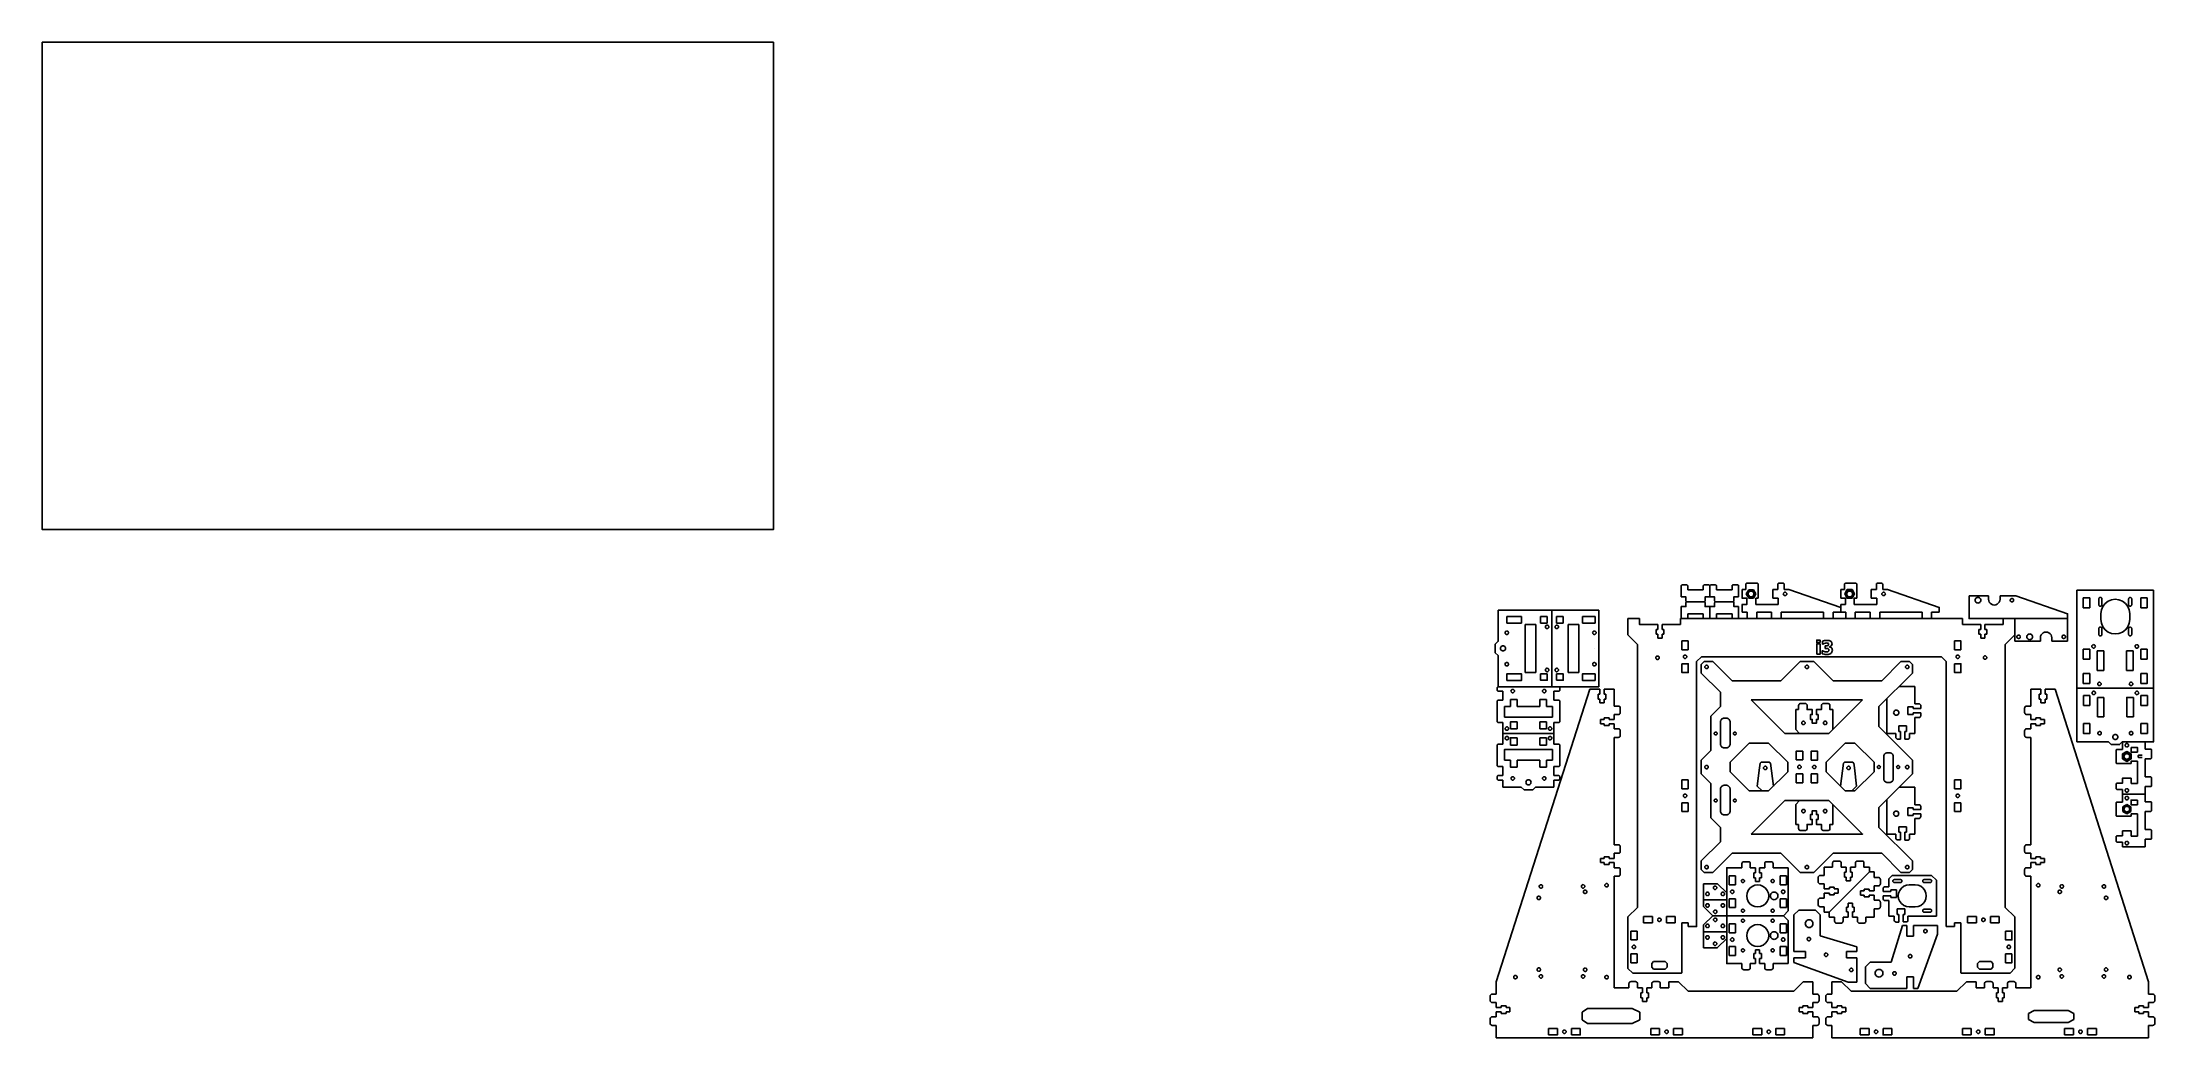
# Model space of a CAD drawing. Extents: x -2059 to 142, y -21 to 1016.
import ezdxf

# ---------------------------------------------------------------- set-up
doc = ezdxf.new("R2010")
doc.units = 0
doc.layers.get('0').update_dxf_attribs({"linetype": 'CONTINUOUS'})
doc.layers.add('SectionCutEdges', color=7, linetype='CONTINUOUS')

msp = doc.modelspace()

# ---------------------------------------------------------------- linework, layer by layer
at = {"color": 5}
for points in [[(-351.747015, 449.472787), (-351.712982, 449.731084), (-351.61305, 449.971797), (-351.454132, 450.178471), (-351.247063, 450.337079), (-351.005844, 450.436792), (-350.747052, 450.470783)], [(-351.747015, 449.472787), (-351.747015, 437.995785)], [(-345.847107, 450.470783), (-350.747052, 450.470783)], [(-345.847107, 450.470783), (-345.588285, 450.436792)], [(-345.588285, 450.436792), (-345.347096, 450.337079), (-345.139998, 450.178471), (-344.981079, 449.971797), (-344.881176, 449.731084), (-344.847085, 449.472787)], [(-344.847085, 445.480801), (-344.847085, 449.472787)], [(-328.647217, 445.480801), (-344.847055, 445.480801)], [(-328.647217, 449.472787), (-328.613154, 449.731084), (-328.513252, 449.971797), (-328.354304, 450.178471), (-328.147206, 450.337079), (-327.906075, 450.436792), (-327.647224, 450.470783)], [(-328.647217, 449.472787), (-328.647217, 445.480801)], [(-322.778793, 450.470783), (-327.647224, 450.470783)], [(-322.778793, 450.470783), (-322.519943, 450.436792)], [(-322.519943, 450.436792), (-322.278812, 450.337079)], [(-322.278812, 450.337079), (-322.071713, 450.178471), (-321.912795, 449.971797)], [(-321.912795, 449.971797), (-321.812892, 449.731084)], [(-321.812892, 449.731084), (-321.77883, 449.472787)], [(-321.78006, 449.471943), (-321.745997, 449.73024), (-321.646095, 449.970955), (-321.487205, 450.177626), (-321.280078, 450.336231), (-321.038918, 450.43595), (-320.780126, 450.469938)], [(-315.880151, 450.469938), (-320.780126, 450.469938)], [(-315.880151, 450.469938), (-315.621301, 450.43595)], [(-315.621301, 450.43595), (-315.38014, 450.336231), (-315.173042, 450.177626), (-315.014153, 449.970955), (-314.914221, 449.73024), (-314.880158, 449.471943)], [(-314.880158, 445.47993), (-314.880158, 449.471943)], [(-298.680291, 445.47993), (-314.880158, 445.47993)], [(-298.680291, 449.471943), (-298.646228, 449.73024), (-298.546296, 449.970955), (-298.387378, 450.177626), (-298.18028, 450.336231), (-297.939119, 450.43595), (-297.680268, 450.469938)], [(-298.680291, 449.471943), (-298.680291, 445.47993)], [(-292.811838, 450.469938), (-297.680268, 450.469938)], [(-292.811838, 450.469938), (-292.553046, 450.43595)], [(-292.553046, 450.43595), (-292.311885, 450.336231)], [(-292.311885, 450.336231), (-292.104758, 450.177626), (-291.945839, 449.970955)], [(-291.945839, 449.970955), (-291.845966, 449.73024)], [(-291.845966, 449.73024), (-291.811845, 449.471943)], [(-291.811845, 437.994916), (-291.811845, 449.471943)], [(-284.258713, 445.673731), (-288.156946, 445.673731)], [(-288.156835, 445.673731), (-288.156835, 436.695471)], [(-284.258713, 451.262541), (-284.224654, 451.520864)], [(-284.258584, 445.673731), (-284.258584, 451.262541)], [(-284.224654, 451.520864), (-284.124742, 451.76155)], [(-284.124742, 451.76155), (-283.965818, 451.968224), (-283.758732, 452.126832), (-283.517536, 452.226548), (-283.258723, 452.260563)], [(-272.34654, 452.260563), (-283.258723, 452.260563)], [(-272.34654, 452.260563), (-272.087728, 452.226548), (-271.846535, 452.126832)], [(-271.846535, 452.126832), (-271.639449, 451.968224)], [(-271.639449, 451.968224), (-271.480524, 451.76155), (-271.380607, 451.520864), (-271.346553, 451.262541)], [(-271.346553, 451.262541), (-271.346553, 436.691735)], [(-251.058954, 445.673731), (-256.341467, 445.673731)], [(-256.341355, 445.673731), (-256.341355, 436.691735)], [(-251.058954, 451.262541), (-251.024895, 451.520864), (-250.924986, 451.76155), (-250.76607, 451.968224)], [(-251.058954, 451.262541), (-251.058954, 445.673731)], [(-250.766073, 451.968224), (-250.558975, 452.126832)], [(-250.558975, 452.126832), (-250.317794, 452.226548)], [(-250.317794, 452.226548), (-250.058967, 452.260563)], [(-245.459008, 452.260563), (-250.058967, 452.260563)], [(-245.200184, 452.226548), (-245.459008, 452.260563)], [(-244.751902, 451.968224), (-244.959024, 452.126832), (-245.200184, 452.226548)], [(-244.459016, 451.262541), (-244.493107, 451.520864), (-244.592986, 451.76155), (-244.751902, 451.968224)], [(-244.459016, 451.262541), (-244.459016, 445.673731)], [(-244.459013, 445.673731), (-239.45906, 445.673731)], [(-185.459462, 427.110907), (-239.459063, 445.673731)], [(-181.557082, 445.639049), (-185.455324, 445.639049)], [(-185.447144, 445.630681), (-185.447144, 436.652421)], [(-181.557082, 451.227836), (-181.523005, 451.486133)], [(-181.557082, 445.639049), (-181.557082, 451.227836)], [(-181.523005, 451.486133), (-181.423103, 451.726848)], [(-181.423103, 451.726848), (-181.264196, 451.933519)], [(-181.264196, 451.933519), (-181.057092, 452.092125)], [(-181.057092, 452.092125), (-180.815905, 452.191843)], [(-180.815905, 452.191843), (-180.557095, 452.225832)], [(-169.644889, 452.225832), (-180.557095, 452.225832)], [(-169.644889, 452.225832), (-169.386082, 452.191843)], [(-169.386082, 452.191843), (-169.144895, 452.092125)], [(-169.144895, 452.092125), (-168.937791, 451.933519)], [(-168.937791, 451.933519), (-168.778882, 451.726848)], [(-168.778882, 451.726848), (-168.67897, 451.486133)], [(-168.67897, 451.486133), (-168.644902, 451.227836)], [(-168.644902, 451.227836), (-168.644902, 436.657001)], [(-153.639827, 445.639049), (-153.639827, 436.657001)], [(-148.357329, 445.639049), (-153.639827, 445.639049)], [(-148.357329, 451.227836), (-148.323261, 451.486133)], [(-148.357329, 451.227836), (-148.357329, 445.639049)], [(-148.323261, 451.486133), (-148.223361, 451.726848)], [(-148.223361, 451.726848), (-148.06444, 451.933519)], [(-148.06444, 451.933519), (-147.857336, 452.092125)], [(-147.857336, 452.092125), (-147.616155, 452.191843)], [(-147.616155, 452.191843), (-147.357339, 452.225832)], [(-142.757372, 452.225832), (-147.357339, 452.225832)], [(-142.498553, 452.191843), (-142.757372, 452.225832)], [(-142.257378, 452.092125), (-142.498553, 452.191843)], [(-142.050271, 451.933519), (-142.257378, 452.092125)], [(-141.89135, 451.726848), (-142.050271, 451.933519)], [(-141.79145, 451.486133), (-141.89135, 451.726848)], [(-141.757382, 451.227836), (-141.79145, 451.486133)], [(-141.757382, 451.227836), (-141.757382, 445.639049)], [(-141.757382, 445.639049), (-136.75742, 445.639049)], [(-82.757826, 422.086193), (-82.757826, 427.076205), (-136.75742, 445.639049)], [(140.419393, 445.00723), (60.520026, 445.00723), (60.520026, 342.913421)], [(140.419393, 342.913421), (140.419393, 445.00723)], [(-545.281334, 388.845249), (-542.281384, 391.839266), (-542.281384, 424.235292)], [(-542.281384, 424.235292), (-486.281341, 424.235292)], [(-437.58368, 424.235061), (-486.281576, 424.235061), (-486.281576, 344.494738), (-437.58368, 344.494738), (-437.58368, 424.235038)], [(-346.747051, 434.003775), (-346.747051, 437.995785), (-351.747015, 437.995785)], [(-351.740103, 428.009804), (-346.740139, 428.009804), (-346.740139, 432.001817)], [(-351.740103, 428.009804), (-351.740103, 416.532778)], [(-346.747051, 434.003775), (-346.712988, 433.745477)], [(-346.740139, 432.001817), (-346.706076, 432.260114)], [(-346.712988, 433.745477), (-346.613115, 433.504762)], [(-346.706076, 432.260114), (-346.606144, 432.500803), (-346.447255, 432.707504)], [(-346.613115, 433.504762), (-346.454167, 433.298091)], [(-346.454167, 433.298091), (-346.247098, 433.139483)], [(-346.447255, 432.707504), (-346.240157, 432.866109)], [(-346.247098, 433.139483), (-346.005908, 433.039765)], [(-346.240157, 432.866109), (-345.998967, 432.965801)], [(-346.005908, 433.039765), (-345.747087, 433.005779)], [(-345.998967, 432.965801), (-345.740175, 432.999813)], [(-344.871716, 420.524791), (-328.671848, 420.524791)], [(-344.871716, 416.532778), (-344.871716, 420.524791)], [(-328.671848, 420.524791), (-328.671848, 416.532778)], [(-327.513025, 432.965801), (-327.771846, 432.999813)], [(-327.278776, 433.139483), (-327.519966, 433.039765)], [(-327.271806, 432.866109), (-327.513025, 432.965801)], [(-327.071678, 433.298091), (-327.278776, 433.139483)], [(-327.064707, 432.707504), (-327.271806, 432.866109)], [(-326.812886, 433.745477), (-326.912759, 433.504762), (-327.071678, 433.298091)], [(-326.905789, 432.500803), (-327.064707, 432.707504)], [(-326.805915, 432.260114), (-326.905789, 432.500803)], [(-326.778736, 434.003775), (-326.812886, 433.745477)], [(-326.771824, 432.001817), (-326.805915, 432.260114)], [(-321.77883, 437.995785), (-326.778736, 437.995785), (-326.778736, 434.003775)], [(-326.771824, 432.001817), (-326.771824, 428.009804), (-321.771888, 428.009804)], [(-316.780125, 434.002927), (-316.780125, 437.994916), (-321.78006, 437.994916)], [(-321.773148, 428.008962), (-316.773183, 428.008962), (-316.773183, 432.000972)], [(-316.780125, 434.002927), (-316.746091, 433.74463)], [(-316.773183, 432.000972), (-316.739121, 432.259243)], [(-316.746091, 433.74463), (-316.64616, 433.503917)], [(-316.739121, 432.259243), (-316.639218, 432.499958), (-316.48027, 432.706656)], [(-316.64616, 433.503917), (-316.487212, 433.297217)], [(-316.487212, 433.297217), (-316.280143, 433.138638)], [(-316.48027, 432.706656), (-316.273201, 432.865241)], [(-316.280143, 433.138638), (-316.038953, 433.038923)], [(-316.273201, 432.865241), (-316.032012, 432.964953)], [(-316.038953, 433.038923), (-315.780102, 433.004934)], [(-316.032012, 432.964953), (-315.77322, 432.998968)], [(-314.904731, 420.523946), (-298.704864, 420.523946)], [(-314.904731, 416.531936), (-314.904731, 420.523946)], [(-298.704864, 420.523946), (-298.704864, 416.531936)], [(-297.546069, 432.964953), (-297.804861, 432.998968)], [(-297.311821, 433.138638), (-297.55301, 433.038923)], [(-297.304879, 432.865241), (-297.546069, 432.964953)], [(-297.104723, 433.297217), (-297.311821, 433.138638)], [(-297.097781, 432.706656), (-297.304879, 432.865241)], [(-296.845901, 433.74463), (-296.945833, 433.503917), (-297.104723, 433.297217)], [(-296.938863, 432.499958), (-297.097781, 432.706656)], [(-296.83896, 432.259243), (-296.938863, 432.499958)], [(-296.81181, 434.002927), (-296.845901, 433.74463)], [(-296.804868, 432.000972), (-296.83896, 432.259243)], [(-291.811845, 437.994916), (-296.81181, 437.994916), (-296.81181, 434.002927)], [(-296.804868, 432.000972), (-296.804868, 428.008962), (-291.804933, 428.008962)], [(-291.804933, 416.531936), (-291.804933, 428.008962)], [(-288.353477, 436.695649), (-288.156946, 436.695649)], [(-288.156946, 436.695471), (-283.353536, 436.691905)], [(-283.353536, 436.691735), (-283.358661, 430.1049), (-288.156946, 430.108466)], [(-288.156946, 430.108689), (-288.156946, 422.120924)], [(-282.958725, 422.120924), (-288.156946, 422.120924)], [(-282.958725, 416.532112), (-282.958725, 422.120924)], [(-274.0588, 436.691735), (-274.0588, 430.1049)], [(-271.346553, 436.691735), (-274.0588, 436.691735)], [(-274.0588, 430.1049), (-250.558975, 430.1049)], [(-257.458918, 422.120924), (-272.95882, 422.120924)], [(-272.95882, 422.120924), (-272.95882, 416.532112)], [(-257.458924, 416.532112), (-257.458924, 422.120924)], [(-250.558975, 436.691735), (-256.341472, 436.691735)], [(-250.558975, 430.1049), (-250.558975, 436.691735)], [(-247.458988, 416.532112), (-247.458988, 422.120924)], [(-203.459314, 416.532112), (-203.459314, 422.120924), (-247.458985, 422.120924)], [(-185.459459, 422.120924), (-193.459397, 422.120924)], [(-193.459283, 416.532112), (-193.459283, 422.120924)], [(-185.455324, 436.66079), (-180.651896, 436.657223)], [(-180.657083, 430.070219), (-185.455324, 430.073785)], [(-180.257086, 422.086193), (-185.455324, 422.086193)], [(-185.447144, 430.065612), (-185.447144, 422.077825)], [(-180.651896, 436.657001), (-180.65708, 430.070219)], [(-180.257086, 416.497383), (-180.257086, 422.086193)], [(-171.357152, 436.657001), (-171.357152, 430.070219)], [(-168.644902, 436.657001), (-171.357152, 436.657001)], [(-171.357152, 430.070219), (-147.857336, 430.070219)], [(-170.257162, 422.086193), (-170.257162, 416.497383)], [(-154.757278, 422.086193), (-170.257162, 422.086193)], [(-154.757278, 416.497383), (-154.757278, 422.086193)], [(-147.857336, 430.070219), (-147.857336, 436.657001), (-153.639827, 436.657001)], [(-100.757704, 422.086193), (-144.757355, 422.086193)], [(-144.757355, 416.497383), (-144.757355, 422.086193)], [(-100.757704, 416.497383), (-100.757704, 422.086193)], [(-82.757826, 422.086193), (-90.757778, 422.086193)], [(-90.757778, 416.497383), (-90.757778, 422.086193)], [(-51.836722, 439.10261), (-51.836722, 415.54978)], [(-51.836722, 439.10261), (-31.538606, 439.10261)], [(-31.538606, 435.609633), (-31.538606, 439.10261)], [(-31.334167, 434.059774), (-31.538606, 435.609633)], [(-30.73481, 432.615619), (-31.334196, 434.059774)], [(-29.781248, 431.375449), (-30.73476, 432.615619)], [(-28.538665, 430.42383), (-29.781306, 431.375449)], [(-27.091559, 429.825616), (-28.538639, 430.42383)], [(-19.53875, 435.609633), (-19.74319, 434.059774), (-20.342567, 432.615595), (-21.29608, 431.375449), (-22.538729, 430.42383), (-23.985799, 429.825616), (-25.538697, 429.621579), (-27.091606, 429.825616)], [(-19.53875, 435.609633), (-19.53875, 439.10261)], [(-19.538689, 439.10261), (-3.138825, 439.10261)], [(-351.706012, 416.274481), (-351.740103, 416.532778)], [(-351.606138, 416.033792), (-351.706012, 416.274481)], [(-351.240092, 415.668486), (-351.44719, 415.827094), (-351.606138, 416.033792)], [(-350.998961, 415.568797), (-351.240092, 415.668486)], [(-350.74011, 415.534782), (-350.998961, 415.568797)], [(-344.871716, 416.532778), (-344.905749, 416.274481), (-345.005652, 416.033792), (-345.164571, 415.827094), (-345.371698, 415.668486), (-345.612829, 415.568797), (-345.87168, 415.534782)], [(-327.930618, 415.568797), (-328.171837, 415.668486), (-328.378935, 415.827094), (-328.537825, 416.033792), (-328.637727, 416.274481), (-328.671848, 416.532778)], [(-327.671797, 415.534782), (-327.930618, 415.568797)], [(-321.771888, 416.532778), (-321.805951, 416.274481), (-321.905853, 416.033792), (-322.064801, 415.827094), (-322.27187, 415.668486), (-322.51306, 415.568797), (-322.771852, 415.534782)], [(-321.739056, 416.273639), (-321.773148, 416.531936)], [(-321.639153, 416.03295), (-321.739056, 416.273639)], [(-321.273166, 415.667641), (-321.480264, 415.82625), (-321.639153, 416.03295)], [(-321.031976, 415.567952), (-321.273166, 415.667641)], [(-320.773155, 415.533937), (-321.031976, 415.567952)], [(-314.904731, 416.531936), (-314.938794, 416.273639), (-315.038726, 416.03295), (-315.197615, 415.82625), (-315.404743, 415.667641), (-315.645932, 415.567952), (-315.904724, 415.533937)], [(-297.963663, 415.567952), (-298.204853, 415.667641), (-298.411951, 415.82625), (-298.570899, 416.03295), (-298.670772, 416.273639), (-298.704864, 416.531936)], [(-297.704871, 415.533937), (-297.963663, 415.567952)], [(-291.804933, 416.531936), (-291.839025, 416.273639), (-291.938927, 416.03295), (-292.097817, 415.82625), (-292.304915, 415.667641), (-292.546105, 415.567952), (-292.804897, 415.533937)], [(-282.217551, 415.568107), (-282.458744, 415.667823), (-282.66583, 415.826428), (-282.824755, 416.033102), (-282.924666, 416.273817), (-282.958725, 416.532112)], [(-281.958738, 415.534119), (-282.217551, 415.568107)], [(-273.699971, 415.568107), (-273.95881, 415.534119)], [(-273.458801, 415.667823), (-273.699971, 415.568107)], [(-273.092791, 416.033102), (-273.251692, 415.826428), (-273.458801, 415.667823)], [(-272.992879, 416.273817), (-273.092791, 416.033102)], [(-272.95882, 416.532112), (-272.992879, 416.273817)], [(-257.458924, 416.532112), (-257.424858, 416.273817)], [(-257.424858, 416.273817), (-257.324953, 416.033102)], [(-257.324835, 416.033102), (-257.165917, 415.826428)], [(-257.166034, 415.826428), (-256.958939, 415.667823), (-256.717755, 415.568107), (-256.458931, 415.534119)], [(-248.20018, 415.568107), (-248.458978, 415.534119)], [(-247.958997, 415.667823), (-248.20018, 415.568107)], [(-247.592986, 416.033102), (-247.751904, 415.826428), (-247.958997, 415.667823)], [(-247.458988, 416.532112), (-247.49308, 416.273817), (-247.592986, 416.033102)], [(-202.459336, 415.534119), (-202.718155, 415.568107), (-202.959338, 415.667823), (-203.166431, 415.826428), (-203.325346, 416.033102), (-203.425255, 416.273817), (-203.459317, 416.532112)], [(-194.20046, 415.568107), (-194.459276, 415.534119)], [(-193.959396, 415.667823), (-194.200577, 415.568107)], [(-193.752289, 415.826428), (-193.959396, 415.667823)], [(-193.593371, 416.033102), (-193.752289, 415.826428)], [(-193.493471, 416.273817), (-193.593371, 416.033102)], [(-193.459397, 416.532112), (-193.493471, 416.273817)], [(-180.257086, 416.497383), (-180.223015, 416.23906)], [(-180.223015, 416.23906), (-180.123118, 415.998397)], [(-180.123118, 415.998397), (-179.964199, 415.7917)], [(-179.964199, 415.7917), (-179.757092, 415.633092)], [(-179.757092, 415.633092), (-179.515914, 415.5334)], [(-170.998343, 415.5334), (-171.257152, 415.499387)], [(-170.757156, 415.633092), (-170.998343, 415.5334)], [(-170.550061, 415.7917), (-170.757156, 415.633092)], [(-170.391142, 415.998397), (-170.550061, 415.7917)], [(-170.291242, 416.23906), (-170.391142, 415.998397)], [(-170.257162, 416.497383), (-170.291242, 416.23906)], [(-154.72321, 416.23906), (-154.757278, 416.497383)], [(-154.62331, 415.998397), (-154.72321, 416.23906)], [(-154.464391, 415.7917), (-154.62331, 415.998397)], [(-154.257281, 415.633092), (-154.464391, 415.7917)], [(-154.016106, 415.5334), (-154.257281, 415.633092)], [(-153.757291, 415.499387), (-154.016106, 415.533373)], [(-145.498535, 415.5334), (-145.757353, 415.499387)], [(-145.257348, 415.633092), (-145.498535, 415.5334)], [(-145.050253, 415.7917), (-145.257348, 415.633092)], [(-144.891334, 415.998397), (-145.050253, 415.7917)], [(-144.791432, 416.23906), (-144.891334, 415.998397)], [(-144.757355, 416.497383), (-144.791432, 416.23906)], [(-100.757704, 416.497383), (-100.72363, 416.23906)], [(-100.72363, 416.23906), (-100.623716, 415.998397)], [(-100.623716, 415.998397), (-100.464814, 415.7917)], [(-100.464814, 415.7917), (-100.257705, 415.633092)], [(-100.257705, 415.633092), (-100.016524, 415.5334)], [(-91.498946, 415.5334), (-91.757765, 415.499387)], [(-91.257765, 415.633092), (-91.498946, 415.5334)], [(-91.050659, 415.7917), (-91.257765, 415.633092)], [(-90.891746, 415.998397), (-91.050659, 415.7917)], [(-90.79184, 416.23906), (-90.891746, 415.998397)], [(-90.757778, 416.497383), (-90.79184, 416.23906)], [(-4.138154, 391.997286), (-4.138154, 415.550113)], [(34.461539, 395.490287), (34.257095, 397.040093), (33.657688, 398.484301), (32.704194, 399.724444), (31.461576, 400.67604), (30.014487, 401.274254), (28.461587, 401.478291), (26.908686, 401.274254), (25.461622, 400.67604), (24.218979, 399.724444), (23.265461, 398.484301), (22.666054, 397.040093), (22.46161, 395.490287), (22.46161, 391.997286)], [(50.861438, 415.550113), (50.861438, 391.997286)], [(-545.281334, 388.845249), (-545.281334, 379.885036)], [(-545.281334, 379.885036), (-542.281384, 376.891019)], [(-542.281384, 344.494969), (-542.281384, 376.891019)], [(-4.138154, 391.997286), (22.46161, 391.997286)], [(34.461539, 395.490287), (34.461539, 391.997286)], [(34.461539, 391.997286), (50.861438, 391.997286)], [(36.440203, 393.615354), (36.477364, 393.615354)], [(-446.927316, 342.005545), (-544.318244, 37.216036)], [(-543.243537, 343.753759), (-543.27757, 343.495588)], [(-543.243537, 340.648127), (-543.27757, 340.906425), (-543.27757, 343.495588)], [(-543.143722, 343.994369), (-543.243537, 343.753759)], [(-543.143634, 340.407438), (-543.243537, 340.648127)], [(-542.984979, 344.200994), (-543.143722, 343.994369)], [(-542.984715, 340.200738), (-543.143634, 340.407438)], [(-542.984715, 330.135106), (-543.143634, 329.928408)], [(-542.778027, 344.359625), (-542.984979, 344.200994)], [(-542.777588, 340.04213), (-542.984715, 340.200738)], [(-542.777588, 330.293717), (-542.984715, 330.135106)], [(-542.537043, 344.459417), (-542.778027, 344.359625)], [(-542.536427, 339.942444), (-542.777588, 340.04213)], [(-542.536427, 330.393406), (-542.777588, 330.293717)], [(-542.278368, 344.493587), (-542.537043, 344.459417)], [(-542.277606, 339.908426), (-542.536427, 339.942444)], [(-542.277606, 330.427421), (-542.536427, 330.393406)], [(-537.277641, 339.908426), (-542.277606, 339.908426)], [(-542.277606, 330.427421), (-537.277641, 330.427421)], [(-537.277641, 339.908426), (-537.277641, 330.427421)], [(-484.178055, 339.90702), (-484.178055, 330.427421)], [(-479.178032, 339.90702), (-484.178055, 339.90702)], [(-484.178055, 330.427421), (-479.178032, 330.427421)], [(-478.919269, 344.463515), (-479.178032, 344.497527)], [(-479.178032, 339.90702), (-478.919269, 339.941008)], [(-479.178032, 330.427421), (-478.919269, 330.393406)], [(-478.678109, 344.363796), (-478.919269, 344.463515)], [(-478.919269, 339.941008), (-478.678109, 340.040724)], [(-478.919269, 330.393406), (-478.678109, 330.293717)], [(-478.470952, 344.205215), (-478.678109, 344.363796)], [(-478.678109, 340.040724), (-478.470952, 340.199332)], [(-478.678109, 330.293717), (-478.470952, 330.135106)], [(-478.312092, 343.998517), (-478.470952, 344.205215)], [(-478.470952, 340.199332), (-478.312092, 340.406006)], [(-478.470952, 330.135106), (-478.312092, 329.928408)], [(-478.21216, 343.757802), (-478.312092, 343.998517)], [(-478.312092, 340.406006), (-478.21216, 340.646721)], [(-478.178069, 343.499505), (-478.21216, 343.757802)], [(-478.21216, 340.646721), (-478.178069, 340.905016)], [(-478.178069, 343.499505), (-478.178069, 340.905016)], [(-436.419087, 342.005545), (-446.927316, 342.005545)], [(-438.219062, 336.716159), (-436.419087, 336.716159)], [(-438.219062, 331.626332), (-438.219062, 336.716159)], [(-436.419087, 331.626332), (-438.219062, 331.626332)], [(-436.419087, 336.716159), (-436.419087, 342.005545)], [(-436.419087, 327.684253), (-436.419087, 331.626332)], [(-421.419193, 342.005545), (-432.019124, 342.005545)], [(-432.019124, 342.005545), (-432.019124, 336.716159)], [(-432.019124, 336.716159), (-430.219119, 336.716159)], [(-430.219119, 331.626332), (-432.019124, 331.626332)], [(-432.019124, 331.626332), (-432.019124, 327.684253)], [(-430.219119, 336.716159), (-430.219119, 331.626332)], [(-421.419193, 342.005545), (-421.419193, 324.308347)], [(-137.564883, 295.916824), (-137.564883, 331.84488)], [(-108.165106, 344.818888), (-124.564981, 344.818888)], [(-108.165106, 326.655263), (-108.165106, 344.818888)], [(12.391964, 324.308347), (12.391964, 342.005545)], [(12.391964, 342.005545), (22.991901, 342.005545)], [(22.991901, 336.716159), (21.191908, 336.716159)], [(21.191908, 336.716159), (21.191908, 331.626332)], [(21.191908, 331.626332), (22.991901, 331.626332)], [(22.991901, 342.005545), (22.991901, 336.716159)], [(22.991901, 331.626332), (22.991901, 327.684253)], [(27.391843, 336.716159), (27.391843, 342.005545)], [(27.391843, 342.005545), (37.900065, 342.005545)], [(29.191861, 336.716159), (27.391843, 336.716159)], [(27.391843, 327.684253), (27.391843, 331.626332)], [(27.391843, 331.626332), (29.191861, 331.626332)], [(29.191861, 331.626332), (29.191861, 336.716159)], [(37.900065, 342.005545), (135.291025, 37.216036)], [(60.527667, 287.102599), (60.527667, 342.994123)], [(140.418725, 342.994123), (140.418725, 287.102599)], [(-543.243537, 329.687722), (-543.27757, 329.429398)], [(-543.243537, 307.913667), (-543.27757, 308.17199), (-543.27757, 329.429398)], [(-543.143634, 329.928408), (-543.243537, 329.687722)], [(-478.312092, 329.928408), (-478.21216, 329.687722)], [(-478.21216, 329.687722), (-478.178069, 329.429398), (-478.178069, 308.17199)], [(-478.21216, 307.913667), (-478.178069, 308.17199)], [(-432.019124, 327.684253), (-436.419087, 327.684253)], [(-435.769061, 310.236551), (-435.769061, 305.845345)], [(-431.819114, 310.236551), (-435.769061, 310.236551)], [(-426.719188, 312.032934), (-431.819114, 312.032934)], [(-431.819114, 312.032934), (-431.819114, 310.236551)], [(-426.719188, 310.236551), (-426.719188, 312.032934)], [(-421.419193, 310.236551), (-426.719188, 310.236551)], [(-421.419193, 324.308347), (-417.069255, 324.308347)], [(-417.069255, 315.525962), (-421.419193, 315.525962)], [(-421.419193, 315.525962), (-421.419193, 310.236551)], [(-417.069255, 324.308347), (-416.551612, 324.240343)], [(-417.069255, 315.525962), (-416.551612, 315.593965)], [(-416.551612, 324.240343), (-416.069232, 324.040938)], [(-416.551612, 315.593965), (-416.069232, 315.79337)], [(-416.069232, 324.040938), (-415.655036, 323.723747)], [(-416.069232, 315.79337), (-415.655036, 316.110559)], [(-415.655036, 323.723747), (-415.337199, 323.31035)], [(-415.655036, 316.110559), (-415.337199, 316.523959)], [(-415.337199, 323.31035), (-415.137423, 322.828946)], [(-415.337199, 316.523959), (-415.137423, 317.005334)], [(-415.137423, 322.828946), (-415.069239, 322.312353), (-415.069239, 317.521956)], [(-415.137423, 317.005334), (-415.069239, 317.521956)], [(-232.29783, 320.732959), (-232.29783, 299.774926)], [(-229.297851, 320.732959), (-232.29783, 320.732959)], [(-229.297851, 320.732959), (-229.297851, 325.074253), (-229.229703, 325.590874)], [(-229.229703, 325.590874), (-229.029903, 326.07225)], [(-229.029903, 326.07225), (-228.712069, 326.48565), (-228.297858, 326.802839), (-227.815502, 327.002243), (-227.297865, 327.070272), (-222.497876, 327.070272)], [(-221.980245, 327.002243), (-222.497876, 327.070272)], [(-221.497886, 326.802839), (-221.980245, 327.002243)], [(-221.083675, 326.48565), (-221.497886, 326.802839)], [(-220.76584, 326.07225), (-221.083675, 326.48565)], [(-220.566041, 325.590874), (-220.76584, 326.07225)], [(-220.497893, 325.074253), (-220.566041, 325.590874)], [(-220.497893, 325.074253), (-220.497893, 320.732959), (-215.197939, 320.732959), (-215.197939, 315.443547), (-216.997926, 315.443547), (-216.997926, 310.353747), (-215.197939, 310.353747), (-215.197939, 306.411643), (-210.797967, 306.411643), (-210.797967, 310.353747), (-208.997986, 310.353747), (-208.997986, 315.443547), (-210.797967, 315.443547), (-210.797967, 320.732959), (-205.49804, 320.732959), (-205.49804, 325.074253), (-205.429892, 325.590874), (-205.230092, 326.07225), (-204.912255, 326.48565)], [(-204.912255, 326.48565), (-204.49805, 326.802839)], [(-204.49805, 326.802839), (-204.015688, 327.002243), (-203.498054, 327.070272), (-198.698097, 327.070272)], [(-198.18046, 327.002243), (-198.698097, 327.070272)], [(-197.698107, 326.802839), (-198.18046, 327.002243)], [(-197.283893, 326.48565), (-197.698107, 326.802839)], [(-196.966059, 326.07225), (-197.283893, 326.48565)], [(-196.766259, 325.590874), (-196.966059, 326.07225)], [(-196.698108, 325.074253), (-196.766259, 325.590874)], [(-196.698108, 325.074253), (-196.698108, 320.732959), (-193.698132, 320.732959), (-193.698132, 299.774926)], [(-115.605767, 315.477638), (-115.605767, 323.461662)], [(-109.94535, 323.461662), (-115.605767, 323.461662)], [(-115.605767, 315.477638), (-109.94535, 315.477638)], [(-109.94535, 321.665252), (-109.94535, 323.461662)], [(-109.94535, 321.665252), (-102.065163, 321.665252)], [(-109.94535, 317.274047), (-102.176146, 317.274047)], [(-109.94535, 315.477638), (-109.94535, 317.274047)], [(-103.547509, 326.587234), (-104.065143, 326.655263), (-108.165106, 326.655263)], [(-104.16514, 312.28404), (-108.165106, 312.28404)], [(-108.165106, 295.916824), (-108.165106, 312.28404)], [(-104.16514, 312.28404), (-103.647503, 312.352069)], [(-103.647503, 312.352069), (-103.165153, 312.551448)], [(-103.065156, 326.387854), (-103.547509, 326.587234)], [(-103.165153, 312.551448), (-102.750939, 312.868662)], [(-102.65094, 326.070638), (-103.065156, 326.387854)], [(-102.750939, 312.868662), (-102.43311, 313.282037)], [(-102.333108, 325.657266), (-102.65094, 326.070638)], [(-102.43311, 313.282037), (-102.233302, 313.763438)], [(-102.133306, 325.175837), (-102.333108, 325.657266)], [(-102.233302, 313.763438), (-102.165166, 314.280034)], [(-102.165166, 317.274047), (-102.165166, 314.280034)], [(-102.065163, 324.659244), (-102.133306, 325.175837)], [(-102.065163, 321.665252), (-102.065163, 324.659244)], [(6.160164, 322.828946), (6.092022, 322.312353), (6.092022, 317.521956)], [(6.160164, 317.005334), (6.092022, 317.521956)], [(6.359966, 323.31035), (6.160164, 322.828946)], [(6.359966, 316.523959), (6.160164, 317.005334)], [(6.677801, 323.723747), (6.359966, 323.31035)], [(6.677801, 316.110559), (6.359966, 316.523959)], [(7.092007, 324.040938), (6.677801, 323.723747)], [(7.092007, 315.79337), (6.677801, 316.110559)], [(7.574367, 324.240343), (7.092007, 324.040938)], [(7.574367, 315.593965), (7.092007, 315.79337)], [(8.092002, 324.308347), (7.574367, 324.240343)], [(8.092002, 315.525962), (7.574367, 315.593965)], [(12.391964, 324.308347), (8.092002, 324.308347)], [(8.092002, 315.525962), (12.391964, 315.525962)], [(12.391964, 315.525962), (12.391964, 310.236551)], [(12.391964, 310.236551), (17.691915, 310.236551)], [(17.691915, 310.236551), (17.691915, 312.032934)], [(17.691915, 312.032934), (22.791893, 312.032934)], [(22.791893, 312.032934), (22.791893, 310.236551)], [(22.791893, 310.236551), (26.741863, 310.236551)], [(22.991901, 327.684253), (27.391843, 327.684253)], [(26.741863, 310.236551), (26.741863, 305.845345)], [(-543.143634, 307.672979), (-543.243537, 307.913667)], [(-542.984715, 307.46628), (-543.143634, 307.672979)], [(-542.777588, 307.307672), (-542.984715, 307.46628)], [(-542.536427, 307.207983), (-542.777588, 307.307672)], [(-542.277606, 307.173994), (-542.536427, 307.207983)], [(-537.277641, 307.173994), (-542.277606, 307.173994)], [(-537.280629, 295.897961), (-537.280629, 284.620571)], [(-537.277641, 295.896579), (-537.277641, 307.173994)], [(-484.180984, 295.897961), (-484.180984, 284.620571)], [(-484.178055, 307.173994), (-479.178032, 307.173994)], [(-484.178055, 295.896579), (-484.178055, 307.173994)], [(-479.178032, 307.173994), (-478.919269, 307.207983)], [(-478.919269, 307.207983), (-478.678109, 307.307672)], [(-478.678109, 307.307672), (-478.470952, 307.46628)], [(-478.470952, 307.46628), (-478.312092, 307.672979)], [(-478.312092, 307.672979), (-478.21216, 307.913667)], [(-435.769061, 305.845345), (-431.819114, 305.845345)], [(-431.819114, 305.845345), (-431.819114, 304.048936)], [(-431.819114, 304.048936), (-426.719188, 304.048936)], [(-426.719188, 304.048936), (-426.719188, 305.845345)], [(-426.719188, 305.845345), (-421.419193, 305.845345)], [(-421.419193, 305.845345), (-421.419193, 300.555935)], [(-421.419193, 300.555935), (-417.069255, 300.555935)], [(-421.419193, 291.773524), (-421.419193, 179.73059)], [(-417.069255, 291.773524), (-421.419193, 291.773524)], [(-417.069255, 300.555935), (-416.551612, 300.487931)], [(-417.069255, 291.773524), (-416.551612, 291.841528)], [(-416.551612, 300.487931), (-416.069232, 300.288526)], [(-416.551612, 291.841528), (-416.069232, 292.040933)], [(-416.069232, 300.288526), (-415.655036, 299.971311)], [(-416.069232, 292.040933), (-415.655036, 292.358148)], [(-415.655036, 299.971311), (-415.337199, 299.557938)], [(-415.655036, 292.358148), (-415.337199, 292.771521)], [(-415.337199, 299.557938), (-415.137423, 299.076536)], [(-415.337199, 292.771521), (-415.137423, 293.252923)], [(-415.137423, 299.076536), (-415.069239, 298.559942), (-415.069239, 293.769517)], [(-415.137423, 293.252923), (-415.069239, 293.769517)], [(-228.297858, 295.78294), (-232.29783, 299.774926)], [(-128.064956, 295.916824), (-137.564883, 295.916824)], [(-127.996802, 291.408217), (-128.064956, 291.924812), (-128.064956, 295.916824)], [(-127.797011, 290.926815), (-127.996802, 291.408217)], [(-127.479177, 290.513442), (-127.797011, 290.926815)], [(-127.064957, 290.196253), (-127.479177, 290.513442)], [(-126.582598, 289.996822), (-127.064957, 290.196253)], [(-126.064973, 289.928844), (-126.582598, 289.996822)], [(-123.065003, 289.928844), (-126.064973, 289.928844)], [(-124.864987, 303.729213), (-116.865047, 303.729213)], [(-124.864987, 303.729213), (-124.864987, 297.918473)], [(-123.065003, 297.918473), (-124.864987, 297.918473)], [(-123.065003, 297.918473), (-123.065003, 289.942946)], [(-116.865047, 297.918473), (-118.665034, 297.918473)], [(-118.665034, 297.918473), (-118.665034, 289.829026)], [(-118.665034, 289.829026), (-115.665058, 289.829026)], [(-116.865047, 297.918473), (-116.865047, 303.729213)], [(-115.14741, 289.89703), (-115.665058, 289.829026)], [(-114.66506, 290.096435), (-115.14741, 289.89703)], [(-114.250846, 290.41365), (-114.66506, 290.096435)], [(-113.933023, 290.827023), (-114.250846, 290.41365)], [(-113.733221, 291.308425), (-113.933023, 290.827023)], [(-113.665078, 291.82502), (-113.733221, 291.308425)], [(-113.665078, 291.82502), (-113.665078, 295.916824)], [(-108.165106, 295.916824), (-113.665078, 295.916824)], [(6.160164, 299.076536), (6.092022, 298.559942), (6.092022, 293.769517)], [(6.160164, 293.252923), (6.092022, 293.769517)], [(6.359966, 299.557938), (6.160164, 299.076536)], [(6.359966, 292.771521), (6.160164, 293.252923)], [(6.677801, 299.971311), (6.359966, 299.557938)], [(6.677801, 292.358148), (6.359966, 292.771521)], [(7.092007, 300.288526), (6.677801, 299.971311)], [(7.092007, 292.040933), (6.677801, 292.358148)], [(7.574367, 300.487931), (7.092007, 300.288526)], [(7.574367, 291.841528), (7.092007, 292.040933)], [(8.092002, 300.555935), (7.574367, 300.487931)], [(8.092002, 291.773524), (7.574367, 291.841528)], [(12.391964, 300.555935), (8.092002, 300.555935)], [(8.092002, 291.773524), (12.391964, 291.773524)], [(17.691915, 305.845345), (12.391964, 305.845345)], [(12.391964, 305.845345), (12.391964, 300.555935)], [(12.391964, 291.773524), (12.391964, 179.73059)], [(17.691915, 304.048936), (17.691915, 305.845345)], [(22.791893, 304.048936), (17.691915, 304.048936)], [(22.791893, 305.845345), (22.791893, 304.048936)], [(26.741863, 305.845345), (22.791893, 305.845345)], [(92.954711, 287.243418), (60.386081, 287.243418)], [(96.217949, 284.213699), (93.073165, 287.352194)], [(108.113503, 287.314007), (105.005263, 284.211959)], [(108.07047, 279.262363), (108.07047, 287.246387)], [(140.559828, 287.243418), (108.104526, 287.243418)], [(131.676137, 279.455318), (131.676137, 287.439342)], [(-543.280528, 283.622574), (-543.246495, 283.880846)], [(-543.280528, 283.622574), (-543.280528, 262.365139)], [(-543.246495, 283.880871), (-543.146563, 284.121559)], [(-543.146504, 284.121559), (-542.987586, 284.328259)], [(-542.987586, 284.328259), (-542.780517, 284.486866)], [(-542.780517, 284.486866), (-542.539327, 284.586556)], [(-542.539327, 284.586556), (-542.280476, 284.620571)], [(-537.280629, 284.620571), (-542.280535, 284.620571)], [(-484.180984, 284.620571), (-479.18102, 284.620571)], [(-479.181049, 284.620571), (-478.922198, 284.586556), (-478.681038, 284.486866)], [(-478.681038, 284.486866), (-478.47391, 284.328259)], [(-478.47391, 284.328259), (-478.315021, 284.121559)], [(-478.315021, 284.121559), (-478.215118, 283.880846)], [(-478.215118, 283.880871), (-478.181027, 283.622574)], [(-478.181027, 262.365139), (-478.181027, 283.622574)], [(-267.334831, 235.899403), (-272.397649, 240.952142), (-270.109653, 259.884443), (-269.510834, 264.724852)], [(-268.347462, 265.885911), (-269.510834, 264.724852)], [(-268.347462, 265.885911), (-259.847519, 265.885911)], [(-260.697538, 285.803614), (-260.627193, 285.803614)], [(-258.715462, 264.756105), (-259.847519, 265.885911)], [(-255.624804, 240.957441), (-258.715462, 264.756105)], [(-185.769986, 240.961662), (-182.679328, 264.760329)], [(-182.679328, 264.760329), (-181.547271, 265.890134)], [(-173.047334, 265.890134), (-181.547271, 265.890134)], [(-174.059971, 235.903626), (-168.997144, 240.956392), (-171.285137, 259.888693), (-171.88397, 264.729076)], [(-173.047334, 265.890134), (-171.88397, 264.729076)], [(105.105948, 284.250811), (96.127805, 284.250811)], [(101.510422, 278.516034), (101.476368, 278.257711)], [(101.476368, 265.371263), (101.476368, 278.257711)], [(101.476368, 265.371263), (101.510422, 265.112939)], [(101.610339, 278.756723), (101.510422, 278.516034)], [(101.510422, 265.112939), (101.610339, 264.87225)], [(101.769261, 278.963396), (101.610339, 278.756723)], [(101.610339, 264.87225), (101.769261, 264.665553)], [(101.976347, 279.122004), (101.769261, 278.963396)], [(101.769261, 264.665553), (101.976347, 264.506945)], [(102.21754, 279.221719), (101.976347, 279.122004)], [(101.976347, 264.506945), (102.21754, 264.407256)], [(102.476355, 279.255734), (102.21754, 279.221719)], [(102.21754, 264.407256), (102.476355, 264.373264)], [(108.076316, 279.255734), (102.476355, 279.255734)], [(102.476355, 264.373264), (117.076232, 264.373264)], [(117.076232, 267.080113), (123.676208, 267.080113)], [(117.076232, 264.373264), (117.076232, 267.080113)], [(123.676208, 267.080113), (123.676208, 243.627075)], [(137.2761, 279.455318), (131.676137, 279.455318)], [(131.676137, 269.4753), (137.2761, 269.4753)], [(131.676137, 250.513287), (131.676137, 269.4753)], [(137.2761, 279.455318), (137.534913, 279.421328), (137.776079, 279.321613), (137.983192, 279.163006), (138.142114, 278.956332), (138.242005, 278.715644)], [(137.2761, 269.4753), (137.534913, 269.509341)], [(137.534913, 269.509341), (137.776079, 269.60903)], [(137.776079, 269.60903), (137.983192, 269.767637)], [(137.983192, 269.767637), (138.142114, 269.974311)], [(138.142114, 269.974311), (138.242005, 270.215025)], [(138.242005, 278.715644), (138.276085, 278.457321)], [(138.242005, 270.215025), (138.276085, 270.473322)], [(138.276085, 278.457321), (138.276085, 270.473322)], [(-543.246524, 248.040804), (-543.280557, 248.298996)], [(-543.246495, 262.106871), (-543.280528, 262.365139)], [(-543.246495, 251.146433), (-543.280528, 250.888136), (-543.280528, 248.298996)], [(-543.146709, 247.800191), (-543.246524, 248.040804)], [(-543.146563, 261.866156), (-543.246495, 262.106871)], [(-543.146563, 251.387149), (-543.246495, 251.146433)], [(-542.987966, 247.593596), (-543.146709, 247.800191)], [(-542.987673, 261.659455), (-543.146563, 261.866156)], [(-542.987673, 251.593823), (-543.146563, 251.387149)], [(-542.781015, 247.434962), (-542.987966, 247.593596)], [(-542.780575, 261.50085), (-542.987673, 261.659455)], [(-542.780575, 251.752431), (-542.987673, 251.593823)], [(-542.54003, 247.335144), (-542.781015, 247.434962)], [(-542.539386, 261.401184), (-542.780575, 261.50085)], [(-542.539415, 251.852146), (-542.780575, 251.752431)], [(-542.281355, 247.301001), (-542.54003, 247.335144)], [(-542.280564, 261.367146), (-542.539415, 261.401184)], [(-542.280535, 251.886135), (-542.539386, 251.852146)], [(-537.28057, 247.29706), (-542.281296, 247.300889)], [(-542.280564, 261.367146), (-537.280629, 261.367146)], [(-537.280629, 251.886135), (-542.280535, 251.886135)], [(-537.280629, 240.00994), (-537.280629, 247.29706)], [(-537.28057, 251.886135), (-537.28057, 261.367146)], [(-484.180984, 261.367146), (-479.18102, 261.367146)], [(-484.180984, 240.00994), (-484.180984, 247.29706)], [(-484.180926, 251.88757), (-484.180926, 261.367146)], [(-479.180961, 251.88757), (-484.180926, 251.88757)], [(-484.180926, 247.29706), (-479.180961, 247.29706)], [(-478.922198, 261.401184), (-479.18102, 261.367146)], [(-479.18102, 251.88757), (-478.922198, 251.853552)], [(-479.180961, 247.29706), (-478.922169, 247.331075)], [(-478.681038, 261.50085), (-478.922198, 261.401184)], [(-478.922198, 251.853552), (-478.681038, 251.753837)], [(-478.922198, 247.331075), (-478.681038, 247.430764), (-478.47391, 247.589346), (-478.315021, 247.79607)], [(-478.47391, 261.659455), (-478.681038, 261.50085)], [(-478.681038, 251.753837), (-478.47391, 251.595232)], [(-478.47391, 251.595232), (-478.315021, 251.388558)], [(-478.314962, 261.866156), (-478.473852, 261.659455)], [(-478.215118, 262.106871), (-478.315021, 261.866156)], [(-478.315021, 251.388558), (-478.215118, 251.147845)], [(-478.315021, 247.79607), (-478.215118, 248.036759)], [(-478.181027, 262.365139), (-478.215118, 262.106871)], [(-478.215118, 251.147845), (-478.181027, 250.889548)], [(-478.215118, 248.036759), (-478.181027, 248.295056)], [(-478.181027, 248.295056), (-478.181027, 250.889548)], [(101.510422, 243.386386), (101.476368, 243.128065)], [(101.476368, 238.537275), (101.476368, 243.128065)], [(101.610339, 243.627075), (101.510422, 243.386386)], [(101.769261, 243.833749), (101.610339, 243.627075)], [(101.976347, 243.992357), (101.769261, 243.833749)], [(102.21754, 244.09207), (101.976347, 243.992357)], [(102.476355, 244.126061), (102.21754, 244.09207)], [(102.476355, 244.126061), (108.076316, 244.126061), (108.076316, 249.398067), (117.076232, 249.398067)], [(117.076232, 243.627075), (117.076232, 249.398067)], [(123.676208, 243.627075), (117.076232, 243.627075)], [(137.2761, 250.513287), (131.676137, 250.513287)], [(137.534913, 250.479269), (137.2761, 250.513287)], [(137.776079, 250.379583), (137.534913, 250.479269)], [(137.983192, 250.220972), (137.776079, 250.379583)], [(138.142114, 250.014301), (137.983192, 250.220972)], [(138.242005, 249.773585), (138.142114, 250.014301)], [(138.276085, 249.515288), (138.242005, 249.773585)], [(138.276085, 249.515288), (138.276085, 241.531265)], [(-537.280629, 240.00994), (-518.219785, 240.00994)], [(-515.219835, 237.0159), (-518.219814, 240.00994)], [(-506.241748, 237.0159), (-515.222618, 237.0159)], [(-506.241748, 237.0159), (-503.241799, 240.00994)], [(-503.241799, 240.00994), (-484.180984, 240.00994)], [(-228.294915, 225.926859), (-232.294886, 221.934846)], [(-232.294886, 200.976815), (-232.294886, 221.934846)], [(-196.695165, 196.635518), (-196.695165, 200.976815), (-193.695186, 200.976815), (-193.695186, 221.934846)], [(-137.573816, 190.841285), (-137.573816, 226.769293)], [(-108.174053, 239.743327), (-124.573908, 239.743327)], [(-108.174053, 221.579698), (-108.174053, 239.743327)], [(-103.556448, 221.511694), (-104.074082, 221.579698), (-108.174053, 221.579698)], [(-103.074098, 221.31229), (-103.556448, 221.511694)], [(-102.659878, 220.995103), (-103.074098, 221.31229)], [(-102.342056, 220.581705), (-102.659878, 220.995103)], [(-102.142253, 220.100301), (-102.342056, 220.581705)], [(-102.074099, 219.583706), (-102.142253, 220.100301)], [(101.474725, 210.4828), (101.474725, 223.36925)], [(101.508808, 223.62757), (101.474752, 223.36925)], [(102.476355, 237.539276), (102.21754, 237.573238), (101.976347, 237.672957), (101.769261, 237.831565), (101.610339, 238.038262), (101.510422, 238.278978), (101.476368, 238.537275)], [(101.608696, 223.868262), (101.508808, 223.62757)], [(101.767621, 224.07496), (101.608696, 223.868262)], [(101.974733, 224.233568), (101.767621, 224.07496)], [(102.2159, 224.333257), (101.974733, 224.233568)], [(102.474739, 224.367272), (102.2159, 224.333257)], [(108.074676, 224.367272), (102.474739, 224.367272)], [(102.476355, 237.539276), (108.076316, 237.539276)], [(108.074676, 224.367272), (108.074676, 232.550881)], [(108.076316, 237.539276), (108.076316, 232.54927)], [(137.274484, 224.566858), (131.674497, 224.566858)], [(131.67452, 224.566858), (131.67452, 232.550881)], [(137.2761, 240.533267), (131.676137, 240.533267)], [(131.676137, 232.54927), (131.676137, 240.533267)], [(137.274484, 224.566858), (137.533273, 224.53284)], [(137.2761, 240.533267), (137.534913, 240.567282)], [(137.533296, 224.53284), (137.774463, 224.433154)], [(137.534913, 240.567282), (137.776079, 240.666971)], [(137.774463, 224.433154), (137.981578, 224.274569)], [(137.776079, 240.666971), (137.983192, 240.825579)], [(137.981578, 224.274569), (138.140474, 224.067872)], [(137.983192, 240.825579), (138.142114, 241.032279)], [(138.140474, 224.067872), (138.240364, 223.827156)], [(138.142114, 241.032279), (138.242005, 241.272965)], [(138.240388, 223.827156), (138.274444, 223.568859)], [(138.242005, 241.272965), (138.276085, 241.531289)], [(138.274444, 223.568859), (138.274444, 215.584862)], [(-229.294908, 200.976815), (-232.294886, 200.976815)], [(-229.294908, 200.976815), (-229.294908, 196.635518), (-229.226759, 196.118894)], [(-220.494941, 196.635518), (-220.494941, 200.976815), (-215.19499, 200.976815), (-215.19499, 206.266222), (-216.994977, 206.266222), (-216.994977, 211.356025), (-215.19499, 211.356025), (-215.19499, 215.298127), (-210.795018, 215.298127), (-210.795018, 211.356025), (-208.995034, 211.356025), (-208.995034, 206.266222), (-210.795018, 206.266222), (-210.795018, 200.976815), (-205.495094, 200.976815), (-205.495094, 196.635518), (-205.426945, 196.118894), (-205.227146, 195.637519), (-204.909312, 195.224121)], [(-124.873914, 198.653675), (-116.873974, 198.653675)], [(-124.873914, 198.653675), (-124.873914, 192.842909)], [(-116.873974, 192.842909), (-116.873974, 198.653675)], [(-115.614712, 210.402076), (-115.614712, 218.386101)], [(-109.954297, 218.386101), (-115.614712, 218.386101)], [(-115.614712, 210.402076), (-109.954297, 210.402076)], [(-109.954297, 216.589692), (-109.954297, 218.386101)], [(-109.954297, 216.589692), (-102.074099, 216.589692)], [(-109.954297, 212.198485), (-102.185096, 212.198485)], [(-109.954297, 210.402076), (-109.954297, 212.198485)], [(-104.17409, 207.208476), (-108.174053, 207.208476)], [(-108.174053, 190.841285), (-108.174053, 207.208476)], [(-104.17409, 207.208476), (-103.656445, 207.276506)], [(-103.656445, 207.276506), (-103.174094, 207.475887)], [(-103.174094, 207.475887), (-102.759875, 207.7931)], [(-102.759875, 207.7931), (-102.442052, 208.206498)], [(-102.442052, 208.206498), (-102.24225, 208.687876)], [(-102.24225, 208.687876), (-102.174104, 209.204494)], [(-102.174104, 212.198485), (-102.174104, 209.204494)], [(-102.074099, 216.589692), (-102.074099, 219.583706)], [(101.474725, 210.4828), (101.508808, 210.22448)], [(101.508808, 210.22448), (101.608696, 209.983791), (101.767621, 209.77709)], [(101.767621, 209.77709), (101.974733, 209.618482)], [(101.974733, 209.618482), (102.2159, 209.518793)], [(102.2159, 209.518793), (102.474739, 209.484804)], [(102.474739, 209.484804), (117.074618, 209.484804)], [(117.074618, 209.484804), (117.074618, 212.191654)], [(117.074618, 212.191624), (123.674568, 212.191624)], [(123.674568, 212.191654), (123.674568, 188.738615)], [(131.67452, 195.624824), (131.67452, 214.58684)], [(131.67452, 214.58684), (137.274484, 214.58684)], [(137.274484, 214.58684), (137.533296, 214.620852)], [(137.533296, 214.620852), (137.774463, 214.720544)], [(137.774463, 214.720544), (137.981578, 214.879152)], [(137.981578, 214.879152), (138.1405, 215.08585)], [(138.140474, 215.08585), (138.240364, 215.326539)], [(138.240388, 215.326539), (138.274444, 215.584862)], [(-421.419193, 179.73059), (-417.069255, 179.73059)], [(-417.069255, 179.73059), (-416.551612, 179.66256)], [(-416.551612, 179.66256), (-416.069232, 179.463156)], [(-416.069232, 179.463156), (-415.655036, 179.145966)], [(-415.655036, 179.145966), (-415.337199, 178.732568)], [(-415.337199, 178.732568), (-415.137423, 178.251167)], [(-415.137423, 178.251167), (-415.069239, 177.734569), (-415.069239, 172.944173)], [(-229.226759, 196.118894), (-229.02696, 195.637519)], [(-229.02696, 195.637519), (-228.709126, 195.224121), (-228.294915, 194.906931), (-227.812556, 194.707527), (-227.294919, 194.639497), (-222.494929, 194.639497)], [(-221.977293, 194.707527), (-222.494929, 194.639497)], [(-221.494936, 194.906931), (-221.977293, 194.707527)], [(-221.080723, 195.224121), (-221.494936, 194.906931)], [(-220.762888, 195.637519), (-221.080723, 195.224121)], [(-220.563089, 196.118894), (-220.762888, 195.637519)], [(-220.494941, 196.635518), (-220.563089, 196.118894)], [(-204.909312, 195.224121), (-204.495101, 194.906931)], [(-204.495101, 194.906931), (-204.012742, 194.707527), (-203.495111, 194.639497), (-198.695151, 194.639497)], [(-198.177517, 194.707527), (-198.695151, 194.639497)], [(-197.695158, 194.906931), (-198.177517, 194.707527)], [(-197.280947, 195.224121), (-197.695158, 194.906931)], [(-196.963112, 195.637519), (-197.280947, 195.224121)], [(-196.763313, 196.118894), (-196.963112, 195.637519)], [(-196.695165, 196.635518), (-196.763313, 196.118894)], [(-128.073883, 190.841285), (-137.573816, 190.841285)], [(-128.005738, 186.332678), (-128.073883, 186.849272), (-128.073883, 190.841285)], [(-127.805938, 185.851276), (-128.005738, 186.332678)], [(-127.488104, 185.437878), (-127.805938, 185.851276)], [(-127.073899, 185.120689), (-127.488104, 185.437878)], [(-126.591537, 184.921284), (-127.073899, 185.120689)], [(-126.073903, 184.853254), (-126.591537, 184.921284)], [(-123.073933, 184.853254), (-126.073903, 184.853254)], [(-123.073933, 192.842909), (-124.873914, 192.842909)], [(-123.073933, 192.842909), (-123.073933, 184.867407)], [(-116.873974, 192.842909), (-118.673961, 192.842909)], [(-118.673961, 192.842909), (-118.673961, 184.753463)], [(-118.673961, 184.753463), (-115.674006, 184.753463)], [(-115.156372, 184.821466), (-115.674006, 184.753463)], [(-114.674013, 185.020871), (-115.156372, 184.821466)], [(-114.259805, 185.338087), (-114.674013, 185.020871)], [(-113.941962, 185.751482), (-114.259805, 185.338087)], [(-113.742168, 186.232863), (-113.941962, 185.751482)], [(-113.674014, 186.749454), (-113.742168, 186.232863)], [(-113.674014, 186.749454), (-113.674014, 190.841285)], [(-108.174053, 190.841285), (-113.674014, 190.841285)], [(6.160164, 178.251167), (6.092022, 177.734569), (6.092022, 172.944173)], [(6.359966, 178.732568), (6.160164, 178.251167)], [(6.677801, 179.145966), (6.359966, 178.732568)], [(7.092007, 179.463156), (6.677801, 179.145966)], [(7.574367, 179.66256), (7.092007, 179.463156)], [(8.092002, 179.73059), (7.574367, 179.66256)], [(12.391964, 179.73059), (8.092002, 179.73059)], [(101.508808, 188.497926), (101.474752, 188.239603)], [(101.474752, 183.648815), (101.474752, 188.239603)], [(101.508808, 183.390518), (101.474752, 183.648815)], [(101.608696, 188.738615), (101.508808, 188.497926)], [(101.608696, 183.149802), (101.508808, 183.390518)], [(101.767621, 188.945315), (101.608696, 188.738615)], [(101.767621, 182.943102), (101.608696, 183.149802)], [(101.974733, 189.103921), (101.767621, 188.945315)], [(101.974733, 182.784497), (101.767621, 182.943102)], [(102.2159, 189.203613), (101.974733, 189.103921)], [(102.2159, 182.684805), (101.974733, 182.784497)], [(102.474739, 189.237625), (102.2159, 189.203613)], [(102.474739, 182.650819), (102.2159, 182.684805)], [(102.474739, 189.237625), (108.074676, 189.237625)], [(102.474739, 182.650819), (108.074676, 182.650819)], [(108.074676, 189.237625), (108.074676, 194.509581)], [(108.074676, 194.509581), (117.074618, 194.509581)], [(108.074676, 182.650819), (108.074676, 177.660807)], [(131.674497, 177.660807), (108.074676, 177.660807)], [(117.074618, 188.738615), (117.074618, 194.509581)], [(123.674568, 188.738615), (117.074618, 188.738615)], [(137.274484, 195.624824), (131.67452, 195.624824)], [(137.274484, 185.644807), (131.67452, 185.644807)], [(131.67452, 177.660807), (131.67452, 185.644807)], [(137.533273, 195.590812), (137.274484, 195.624824)], [(137.274484, 185.644807), (137.533273, 185.678822)], [(137.774463, 195.49112), (137.533296, 195.590812)], [(137.533296, 185.678822), (137.774463, 185.778511)], [(137.981578, 195.332512), (137.774463, 195.49112)], [(137.774463, 185.778511), (137.981578, 185.937119)], [(138.1405, 195.125815), (137.981578, 195.332512)], [(137.981578, 185.937119), (138.140474, 186.143793), (138.240388, 186.384505)], [(138.240388, 194.885126), (138.1405, 195.125815)], [(138.274444, 194.626828), (138.240388, 194.885126)], [(138.240388, 186.384505), (138.274444, 186.642803)], [(138.274444, 194.626828), (138.274444, 186.642803)], [(-431.819114, 165.658766), (-435.769061, 165.658766)], [(-435.769061, 165.658766), (-435.769061, 161.267561)], [(-435.769061, 161.267561), (-431.819114, 161.267561)], [(-431.819114, 167.455178), (-431.819114, 165.658766)], [(-426.719188, 167.455178), (-431.819114, 167.455178)], [(-431.819114, 161.267561), (-431.819114, 159.471152)], [(-431.819114, 159.471152), (-426.719188, 159.471152)], [(-426.719188, 165.658766), (-426.719188, 167.455178)], [(-421.419193, 165.658766), (-426.719188, 165.658766)], [(-426.719188, 159.471152), (-426.719188, 161.267561)], [(-426.719188, 161.267561), (-421.419193, 161.267561)], [(-417.069255, 170.948154), (-421.419193, 170.948154)], [(-421.419193, 170.948154), (-421.419193, 165.658766)], [(-421.419193, 161.267561), (-421.419193, 155.978152)], [(-421.419193, 155.978152), (-417.069255, 155.978152)], [(-417.069255, 170.948154), (-416.551612, 171.016182)], [(-417.069255, 155.978152), (-416.551612, 155.910148)], [(-416.551612, 171.016182), (-416.069232, 171.215586)], [(-416.551612, 155.910148), (-416.069232, 155.710743)], [(-416.069232, 171.215586), (-415.655036, 171.532776)], [(-416.069232, 155.710743), (-415.655036, 155.393527)], [(-415.655036, 171.532776), (-415.337199, 171.946177)], [(-415.655036, 155.393527), (-415.337199, 154.980156)], [(-415.337199, 171.946177), (-415.137423, 172.427575)], [(-415.337199, 154.980156), (-415.137423, 154.498751)], [(-415.137423, 172.427575), (-415.069239, 172.944173)], [(-415.137423, 154.498751), (-415.069239, 153.982133), (-415.069239, 149.19176)], [(-304.223203, 129.816756), (-304.223203, 155.875724), (-288.420805, 155.875724)], [(-288.434571, 160.203274), (-288.366408, 160.719898)], [(-288.434571, 155.86198), (-288.434571, 160.203274)], [(-288.366408, 160.719898), (-288.166597, 161.201296)], [(-288.166597, 161.201296), (-287.848785, 161.614671)], [(-287.848785, 161.614671), (-287.434557, 161.931887)], [(-287.434557, 161.931887), (-286.952251, 162.131291)], [(-286.952251, 162.131291), (-286.434599, 162.199295), (-281.63463, 162.199295)], [(-281.117005, 162.131291), (-281.63463, 162.199295)], [(-280.634646, 161.931887), (-281.117005, 162.131291)], [(-280.220421, 161.614671), (-280.634646, 161.931887)], [(-279.902598, 161.201296), (-280.220421, 161.614671)], [(-279.702796, 160.719898), (-279.902598, 161.201296)], [(-279.634656, 160.203274), (-279.702796, 160.719898)], [(-279.634656, 160.203274), (-279.634656, 155.86198)], [(-279.634656, 155.86198), (-274.334694, 155.86198)], [(-274.334694, 155.86198), (-274.334694, 150.572594)], [(-269.934725, 155.86198), (-264.634762, 155.86198)], [(-268.134732, 150.572594), (-269.934725, 150.572594), (-269.934725, 155.86198)], [(-264.634762, 160.203274), (-264.566623, 160.719898)], [(-264.634762, 155.86198), (-264.634762, 160.203274)], [(-264.566623, 160.719898), (-264.366818, 161.201296)], [(-264.366818, 161.201296), (-264.048998, 161.614671)], [(-264.048998, 161.614671), (-263.634775, 161.931887)], [(-263.634775, 161.931887), (-263.15241, 162.131291)], [(-263.15241, 162.131291), (-262.634788, 162.199295), (-257.834825, 162.199295)], [(-257.317191, 162.131291), (-257.834825, 162.199295)], [(-256.834835, 161.931887), (-257.317191, 162.131291)], [(-256.420627, 161.614671), (-256.834835, 161.931887)], [(-256.10279, 161.201296), (-256.420627, 161.614671)], [(-255.902993, 160.719898), (-256.10279, 161.201296)], [(-255.834842, 160.203274), (-255.902993, 160.719898)], [(-255.834842, 160.203274), (-255.834842, 155.86198)], [(-255.834842, 155.86198), (-240.20997, 155.86198)], [(-240.20997, 155.86198), (-240.20997, 110.951924)], [(-202.5949, 147.8971), (-202.5949, 156.579718)], [(-202.5949, 156.579718), (-193.894968, 156.579718)], [(-193.894968, 160.921015), (-193.82682, 161.43761)], [(-193.894968, 160.921015), (-193.894968, 156.579718)], [(-193.82682, 161.43761), (-193.627023, 161.919014)], [(-193.627023, 161.919014), (-193.309186, 162.332385)], [(-193.309186, 162.332385), (-192.894978, 162.649599)], [(-192.894978, 162.649599), (-192.412619, 162.849006)], [(-192.412619, 162.849006), (-191.894985, 162.91701)], [(-186.577391, 162.849006), (-187.095022, 162.91701), (-191.894985, 162.91701)], [(-186.095032, 162.649599), (-186.577391, 162.849006)], [(-185.680821, 162.332385), (-186.095032, 162.649599)], [(-185.362989, 161.919014), (-185.680821, 162.332385)], [(-185.163187, 161.43761), (-185.362989, 161.919014)], [(-185.095042, 160.921015), (-185.163187, 161.43761)], [(-185.095042, 156.579718), (-185.095042, 160.921015)], [(-179.795082, 156.579718), (-185.095042, 156.579718)], [(-179.795082, 151.290311), (-179.795082, 156.579718)], [(-170.095157, 156.579718), (-175.39511, 156.579718)], [(-175.39511, 156.579718), (-175.39511, 151.290311)], [(-170.095157, 160.921015), (-170.027011, 161.43761)], [(-170.095157, 160.921015), (-170.095157, 156.579718)], [(-170.027011, 161.43761), (-169.827209, 161.919014)], [(-169.827209, 161.919014), (-169.509378, 162.332385)], [(-169.509378, 162.332385), (-169.095164, 162.649599)], [(-169.095164, 162.649599), (-168.612805, 162.849006)], [(-168.612805, 162.849006), (-168.095174, 162.91701)], [(-163.295214, 162.91701), (-168.095174, 162.91701)], [(-163.295214, 162.91701), (-162.777577, 162.849006)], [(-162.777577, 162.849006), (-162.295221, 162.649599)], [(-162.295221, 162.649599), (-161.88101, 162.332385)], [(-161.88101, 162.332385), (-161.563175, 161.919014)], [(-161.563175, 161.919014), (-161.363376, 161.43761)], [(-161.363376, 161.43761), (-161.295228, 160.921015)], [(-161.295228, 156.579718), (-161.295228, 160.921015)], [(-161.295228, 156.579718), (-155.59815, 156.579718)], [(-155.59815, 156.579718), (-155.59815, 151.588432)], [(6.160164, 172.427575), (6.092022, 172.944173)], [(6.160164, 154.498751), (6.092022, 153.982133), (6.092022, 149.19176)], [(6.359966, 171.946177), (6.160164, 172.427575)], [(6.359966, 154.980156), (6.160164, 154.498751)], [(6.677801, 171.532776), (6.359966, 171.946177)], [(6.677801, 155.393527), (6.359966, 154.980156)], [(7.092007, 171.215586), (6.677801, 171.532776)], [(7.092007, 155.710743), (6.677801, 155.393527)], [(7.574367, 171.016182), (7.092007, 171.215586)], [(7.574367, 155.910148), (7.092007, 155.710743)], [(8.092002, 170.948154), (7.574367, 171.016182)], [(8.092002, 155.978152), (7.574367, 155.910148)], [(8.092002, 170.948154), (12.391964, 170.948154)], [(12.391964, 155.978152), (8.092002, 155.978152)], [(12.391964, 170.948154), (12.391964, 165.658766)], [(12.391964, 165.658766), (17.691915, 165.658766)], [(12.391964, 161.267561), (12.391964, 155.978152)], [(17.691915, 161.267561), (12.391964, 161.267561)], [(17.691915, 165.658766), (17.691915, 167.455178)], [(17.691915, 167.455178), (22.791893, 167.455178)], [(17.691915, 159.471152), (17.691915, 161.267561)], [(22.791893, 159.471152), (17.691915, 159.471152)], [(22.791893, 167.455178), (22.791893, 165.658766)], [(22.791893, 165.658766), (26.741863, 165.658766)], [(26.741863, 161.267561), (22.791893, 161.267561)], [(22.791893, 161.267561), (22.791893, 159.471152)], [(26.741863, 165.658766), (26.741863, 161.267561)], [(-421.419193, 30.928622), (-421.419193, 147.195742)], [(-417.069255, 147.195742), (-421.419193, 147.195742)], [(-417.069255, 147.195742), (-416.551612, 147.263769)], [(-416.551612, 147.263769), (-416.069232, 147.463173)], [(-416.069232, 147.463173), (-415.655036, 147.780363)], [(-415.655036, 147.780363), (-415.337199, 148.193738)], [(-415.337199, 148.193738), (-415.137423, 148.675139)], [(-415.137423, 148.675139), (-415.069239, 149.19176)], [(-328.252263, 139.290982), (-328.252263, 115.403302)], [(-313.664047, 139.261548), (-328.233167, 139.261548)], [(-313.665804, 139.245985), (-304.229969, 129.828912)], [(-274.334694, 150.572594), (-276.134687, 150.572594)], [(-276.134687, 150.572594), (-276.134687, 145.482767), (-274.334694, 145.482767)], [(-274.334694, 145.482767), (-274.334694, 141.540665)], [(-274.334694, 141.540665), (-269.934725, 141.540665)], [(-269.934725, 141.540665), (-269.934725, 145.482767)], [(-269.934725, 145.482767), (-268.134732, 145.482767)], [(-268.134732, 145.482767), (-268.134732, 150.572594)], [(-208.944854, 145.901078), (-208.876703, 146.417702)], [(-208.944854, 145.901078), (-208.944854, 141.110682)], [(-208.944854, 141.110682), (-208.876703, 140.594084)], [(-208.876703, 146.417702), (-208.676906, 146.899077)], [(-208.876703, 140.594084), (-208.676906, 140.112686)], [(-208.676906, 146.899077), (-208.359069, 147.312475)], [(-208.676906, 140.112686), (-208.359069, 139.699285)], [(-208.359069, 147.312475), (-207.944858, 147.629665)], [(-208.359069, 139.699285), (-207.944858, 139.382095)], [(-207.944858, 147.629665), (-207.462502, 147.829069)], [(-207.944858, 139.382095), (-207.462502, 139.182691)], [(-207.462502, 147.829069), (-206.944868, 147.8971)], [(-207.462502, 139.182691), (-206.944868, 139.114687), (-202.5949, 139.114687)], [(-202.5949, 147.8971), (-206.944868, 147.8971)], [(-202.5949, 139.114687), (-202.5949, 133.825278)], [(-202.5949, 133.825278), (-197.294944, 133.825278)], [(-197.294944, 135.621687), (-192.194986, 135.621687)], [(-197.294944, 133.825278), (-197.294944, 135.621687)], [(-192.194986, 135.621687), (-192.194986, 133.825278)], [(-192.194986, 133.825278), (-188.245012, 133.825278)], [(-188.245012, 133.825278), (-188.245012, 129.43407)], [(-181.595067, 146.200508), (-181.595067, 151.290311)], [(-181.595067, 151.290311), (-179.795082, 151.290311)], [(-179.795082, 146.200508), (-181.595067, 146.200508)], [(-179.795082, 142.258379), (-179.795082, 146.200508)], [(-175.39511, 142.258379), (-179.795082, 142.258379)], [(-175.39511, 151.290311), (-173.595126, 151.290311)], [(-175.39511, 146.200508), (-175.39511, 142.258379)], [(-173.595126, 146.200508), (-175.39511, 146.200508)], [(-173.595126, 151.290311), (-173.595126, 146.200508)], [(-160.932597, 131.7503), (-160.932597, 133.546686), (-155.832639, 133.546686)], [(-155.832639, 133.546686), (-155.832639, 131.7503)], [(-150.532673, 151.503688), (-155.536636, 151.503688)], [(-150.532673, 145.822096), (-150.532673, 151.503688)], [(-146.182708, 145.822096), (-150.532673, 145.822096)], [(-150.532673, 137.03971), (-146.182708, 137.03971)], [(-150.532673, 131.7503), (-150.532673, 137.03971)], [(-146.182708, 145.822096), (-145.665077, 145.754092)], [(-145.665077, 137.107713), (-146.182708, 137.03971)], [(-145.665077, 145.754092), (-145.182718, 145.554688)], [(-145.182718, 137.307118), (-145.665077, 137.107713)], [(-145.182718, 145.554688), (-144.768508, 145.237498)], [(-144.768508, 137.624311), (-145.182718, 137.307118)], [(-144.768508, 145.237498), (-144.450673, 144.8241)], [(-144.450673, 138.037682), (-144.768508, 137.624311)], [(-144.450673, 144.8241), (-144.250874, 144.342699)], [(-144.250874, 138.519084), (-144.450673, 138.037682)], [(-144.250874, 144.342699), (-144.182725, 143.826104)], [(-144.182725, 139.035704), (-144.250874, 138.519084)], [(-144.182725, 139.035704), (-144.182725, 143.826104)], [(-141.332978, 134.566692), (-141.401127, 134.050098)], [(-141.401127, 131.056081), (-141.401127, 134.050098)], [(-141.133182, 135.048097), (-141.332978, 134.566692)], [(-140.815345, 135.461491), (-141.133182, 135.048097)], [(-140.401134, 135.778681), (-140.815345, 135.461491)], [(-139.918775, 135.978086), (-140.401134, 135.778681)], [(-139.401141, 136.04609), (-139.918775, 135.978086)], [(-139.401141, 136.04609), (-135.301173, 136.04609)], [(-135.301173, 144.329519), (-131.801206, 147.822516), (-90.801517, 147.822516)], [(-135.301173, 136.04609), (-135.301173, 144.329519)], [(-133.171902, 131.056081), (-133.171902, 132.85249)], [(-133.171902, 132.85249), (-127.260773, 132.85249)], [(-127.260773, 124.868493), (-127.260773, 132.85249)], [(-85.801564, 142.83251), (-90.801517, 147.822516)], [(-85.801564, 142.83251), (-85.801564, 105.467357)], [(6.160164, 148.675139), (6.092022, 149.19176)], [(6.359966, 148.193738), (6.160164, 148.675139)], [(6.677801, 147.780363), (6.359966, 148.193738)], [(7.092007, 147.463173), (6.677801, 147.780363)], [(7.574367, 147.263769), (7.092007, 147.463173)], [(8.092002, 147.195742), (7.574367, 147.263769)], [(8.092002, 147.195742), (12.391964, 147.195742)], [(12.391964, 30.928622), (12.391964, 147.195742)], [(-328.283162, 115.434373), (-318.802545, 105.972613)], [(-240.20997, 110.951924), (-245.209934, 105.961918)], [(-234.219622, 106.899741), (-229.208428, 111.900959)], [(-211.87421, 111.900959), (-229.208428, 111.900959)], [(-211.87421, 111.900959), (-206.863022, 106.899741)], [(-208.944854, 122.148669), (-208.876703, 122.665263)], [(-208.944854, 122.148669), (-208.944854, 117.358269)], [(-208.876703, 116.841648), (-208.944854, 117.358269)], [(-208.876703, 122.665263), (-208.676906, 123.146665)], [(-208.676906, 116.360247), (-208.876703, 116.841648)], [(-208.676906, 123.146665), (-208.359069, 123.560065)], [(-208.359069, 115.946873), (-208.676906, 116.360247)], [(-208.359069, 123.560065), (-207.944858, 123.877252)], [(-207.944858, 115.629683), (-208.359069, 115.946873)], [(-207.944858, 123.877252), (-207.462502, 124.076657)], [(-207.462502, 115.430278), (-207.944858, 115.629683)], [(-207.462502, 124.076657), (-206.944868, 124.144661)], [(-206.944868, 115.362251), (-207.462502, 115.430278)], [(-202.5949, 124.144661), (-206.944868, 124.144661)], [(-206.944868, 115.362251), (-202.5949, 115.362251)], [(-202.5949, 129.43407), (-202.5949, 124.144661)], [(-197.294944, 129.43407), (-202.5949, 129.43407)], [(-202.5949, 109.680685), (-202.5949, 115.362251)], [(-197.294944, 127.637661), (-197.294944, 129.43407)], [(-192.194986, 127.637661), (-197.294944, 127.637661)], [(-188.245012, 129.43407), (-192.194986, 129.43407)], [(-192.194986, 129.43407), (-192.194986, 127.637661)], [(-179.532453, 109.894065), (-179.532453, 114.983862)], [(-179.532453, 114.983862), (-177.732469, 114.983862)], [(-177.732469, 114.983862), (-177.732469, 118.925968)], [(-177.732469, 118.925968), (-173.332497, 118.925968)], [(-173.332497, 118.925968), (-173.332497, 114.983862)], [(-173.332497, 114.983862), (-171.53251, 114.983862)], [(-171.53251, 114.983862), (-171.53251, 109.894065)], [(-164.882567, 131.7503), (-160.932597, 131.7503)], [(-164.882567, 127.359096), (-164.882567, 131.7503)], [(-160.932597, 127.359096), (-164.882567, 127.359096)], [(-160.932597, 125.562687), (-160.932597, 127.359096)], [(-155.832639, 125.562687), (-160.932597, 125.562687)], [(-155.832639, 131.7503), (-150.532673, 131.7503)], [(-150.532673, 127.359096), (-155.832639, 127.359096)], [(-155.832639, 127.359096), (-155.832639, 125.562687)], [(-150.532673, 122.069683), (-150.532673, 127.359096)], [(-146.182708, 122.069683), (-150.532673, 122.069683)], [(-150.532673, 113.287274), (-146.182708, 113.287274)], [(-150.532673, 113.287274), (-150.532673, 104.604653)], [(-146.182708, 122.069683), (-145.665077, 122.00168)], [(-145.665077, 113.355277), (-146.182708, 113.287274)], [(-145.665077, 122.00168), (-145.182718, 121.802275)], [(-145.182718, 113.554682), (-145.665077, 113.355277)], [(-145.182718, 121.802275), (-144.768508, 121.485062)], [(-144.768508, 113.871895), (-145.182718, 113.554682)], [(-144.768508, 121.485062), (-144.450673, 121.071687)], [(-144.450673, 114.28527), (-144.768508, 113.871895)], [(-144.450673, 121.071687), (-144.250874, 120.590286)], [(-144.250874, 114.766671), (-144.450673, 114.28527)], [(-144.250874, 120.590286), (-144.182725, 120.073689)], [(-144.182725, 115.283266), (-144.250874, 114.766671)], [(-144.182725, 115.283266), (-144.182725, 120.073689)], [(-133.171902, 131.056081), (-141.401127, 131.056081)], [(-141.301127, 126.664902), (-141.301127, 123.670885)], [(-141.301127, 123.670885), (-141.232979, 123.154291)], [(-133.171902, 126.664902), (-141.285221, 126.664902)], [(-141.232979, 123.154291), (-141.03318, 122.672889)], [(-141.03318, 122.672889), (-140.715345, 122.259492)], [(-140.715345, 122.259492), (-140.301137, 121.942302)], [(-140.301137, 121.942302), (-139.818778, 121.742897)], [(-139.818778, 121.742897), (-139.301142, 121.674893), (-135.301173, 121.674893)], [(-135.301173, 105.467357), (-135.301173, 121.674893)], [(-133.171902, 124.868493), (-133.171902, 126.664902)], [(-127.260773, 124.868493), (-133.171902, 124.868493)], [(-118.6013, 113.035246), (-126.601243, 113.035246)], [(-126.601243, 107.326704), (-126.601243, 113.035246)], [(-118.6013, 113.035246), (-118.6013, 107.326704)], [(-328.288171, 96.49839), (-318.807554, 105.960123)], [(-328.257301, 72.641784), (-328.257301, 96.529435)], [(-240.211299, 100.972318), (-245.211261, 105.962324)], [(-240.211299, 56.062286), (-240.211299, 100.972318)], [(-234.219622, 68.690263), (-234.219622, 106.899741)], [(-206.863022, 85.125124), (-206.863022, 106.899741)], [(-202.5949, 109.680685), (-197.590944, 109.680685)], [(-197.529426, 104.604653), (-197.529426, 109.595942)], [(-191.832349, 104.604653), (-197.529426, 104.604653)], [(-191.832349, 104.604653), (-191.832349, 100.263355)], [(-191.764201, 99.746761), (-191.832349, 100.263355)], [(-191.564401, 99.265359), (-191.764201, 99.746761)], [(-191.246564, 98.851985), (-191.564401, 99.265359)], [(-190.832356, 98.534772), (-191.246564, 98.851985)], [(-190.349994, 98.335367), (-190.832356, 98.534772)], [(-189.832363, 98.267363), (-190.349994, 98.335367)], [(-189.832363, 98.267363), (-185.032406, 98.267363)], [(-184.514775, 98.335367), (-185.032406, 98.267363)], [(-184.032413, 98.534772), (-184.514775, 98.335367)], [(-183.618202, 98.851985), (-184.032413, 98.534772)], [(-183.300367, 99.265359), (-183.618202, 98.851985)], [(-183.100571, 99.746761), (-183.300367, 99.265359)], [(-183.03242, 100.263355), (-183.100571, 99.746761)], [(-183.03242, 100.263355), (-183.03242, 104.604653)], [(-183.03242, 104.604653), (-177.732469, 104.604653)], [(-177.732469, 109.894065), (-179.532453, 109.894065)], [(-177.732469, 104.604653), (-177.732469, 109.894065)], [(-171.53251, 109.894065), (-173.332497, 109.894065)], [(-173.332497, 109.894065), (-173.332497, 104.604653)], [(-173.332497, 104.604653), (-168.032541, 104.604653)], [(-168.032541, 104.604653), (-168.032541, 100.263355)], [(-167.964392, 99.746761), (-168.032541, 100.263355)], [(-167.764593, 99.265359), (-167.964392, 99.746761)], [(-167.446756, 98.851985), (-167.764593, 99.265359)], [(-167.032545, 98.534772), (-167.446756, 98.851985)], [(-166.550192, 98.335367), (-167.032545, 98.534772)], [(-166.032552, 98.267363), (-166.550192, 98.335367)], [(-166.032552, 98.267363), (-161.232595, 98.267363)], [(-161.232595, 98.267363), (-160.714961, 98.335367)], [(-160.714961, 98.335367), (-160.232605, 98.534772)], [(-160.232605, 98.534772), (-159.818394, 98.851985)], [(-159.818394, 98.851985), (-159.500553, 99.265359)], [(-159.500553, 99.265359), (-159.300757, 99.746761)], [(-159.300757, 99.746761), (-159.232609, 100.263355), (-159.232609, 104.604653)], [(-150.532673, 104.604653), (-159.232609, 104.604653)], [(-135.301173, 105.467357), (-129.801215, 105.467357)], [(-132.949624, 57.565746), (-121.192717, 95.803916)], [(-129.801215, 101.375553), (-129.801215, 105.467357)], [(-129.801215, 101.375553), (-129.733072, 100.858935)], [(-129.733072, 100.858935), (-129.533267, 100.377531)], [(-129.533267, 100.377531), (-129.215433, 99.964159)], [(-129.215433, 99.964159), (-128.801228, 99.646969)], [(-128.801228, 99.646969), (-128.318866, 99.447565)], [(-128.318866, 99.447565), (-127.801232, 99.379561)], [(-124.801253, 99.379561), (-127.801232, 99.379561)], [(-126.601243, 107.326704), (-124.801253, 107.326704)], [(-124.801253, 107.326704), (-124.801253, 99.379561)], [(-121.192717, 95.803916), (-116.481975, 95.803916)], [(-120.401284, 107.326704), (-118.6013, 107.326704)], [(-120.401284, 107.326704), (-120.401284, 99.491486)], [(-120.401284, 99.479352), (-117.401317, 99.479352)], [(-116.88368, 99.547356), (-117.401317, 99.479352)], [(-116.401321, 99.746761), (-116.88368, 99.547356)], [(-116.481975, 95.803916), (-116.481975, 84.803509)], [(-115.987113, 100.063951), (-116.401321, 99.746761)], [(-115.669279, 100.477351), (-115.987113, 100.063951)], [(-115.469479, 100.95875), (-115.669279, 100.477351)], [(-115.401334, 101.475347), (-115.469479, 100.95875)], [(-115.401334, 101.475347), (-115.401334, 105.467357)], [(-115.401334, 105.467357), (-85.801564, 105.467357)], [(-109.767423, 95.810647), (-84.516452, 95.810647)], [(-109.767423, 84.803509), (-109.767423, 95.810647)], [(-84.516452, 95.810647), (-84.516452, 86.708438)], [(-313.669055, 72.671192), (-328.238205, 72.671192)], [(-313.670812, 72.686777), (-304.234948, 82.103824)], [(-276.136019, 61.351698), (-276.136019, 66.441499)], [(-276.136019, 66.441499), (-274.336026, 66.441499)], [(-274.336026, 66.441499), (-274.336026, 70.383604)], [(-274.336026, 70.383604), (-269.93606, 70.383604)], [(-269.93606, 70.383604), (-269.93606, 66.441499)], [(-269.93606, 66.441499), (-268.136067, 66.441499)], [(-268.136067, 66.441499), (-268.136067, 61.351698)], [(-221.996804, 68.690263), (-234.219622, 68.690263)], [(-221.996804, 61.989098), (-221.996804, 68.690263)], [(-206.863022, 85.125124), (-168.548546, 73.391643)], [(-179.570918, 68.690263), (-179.570918, 61.989098)], [(-168.548546, 68.690263), (-179.570918, 68.690263)], [(-168.548546, 73.391643), (-168.548546, 68.690263)], [(-116.481975, 84.803509), (-109.767423, 84.803509)], [(-84.516452, 86.708438), (-105.05669, 30.263612)], [(-288.435877, 56.062286), (-288.435877, 51.720992)], [(-288.435877, 51.720992), (-288.367743, 51.204371)], [(-288.367743, 51.204371), (-288.167929, 50.722969)], [(-288.167929, 50.722969), (-287.850121, 50.309595)], [(-287.850121, 50.309595), (-287.435893, 49.992405)], [(-287.435893, 49.992405), (-286.95356, 49.793001)], [(-286.95356, 49.793001), (-286.435935, 49.724973), (-281.635966, 49.724973)], [(-281.118341, 49.793001), (-281.635966, 49.724973)], [(-280.635979, 49.992405), (-281.118341, 49.793001)], [(-280.221756, 50.309595), (-280.635979, 49.992405)], [(-279.903931, 50.722969), (-280.221756, 50.309595)], [(-279.704128, 51.204371), (-279.903931, 50.722969)], [(-279.635989, 51.720992), (-279.704128, 51.204371)], [(-279.635989, 51.720992), (-279.635989, 56.062286)], [(-279.635989, 56.062286), (-274.336026, 56.062286)], [(-274.336026, 61.351698), (-276.136019, 61.351698)], [(-274.336026, 56.062286), (-274.336026, 61.351698)], [(-269.93606, 61.351698), (-269.93606, 56.062286)], [(-268.136067, 61.351698), (-269.93606, 61.351698)], [(-269.93606, 56.062286), (-264.636095, 56.062286)], [(-264.636095, 56.062286), (-264.636095, 51.720992)], [(-264.636095, 51.720992), (-264.567956, 51.204371)], [(-264.567956, 51.204371), (-264.368153, 50.722969)], [(-264.368153, 50.722969), (-264.050307, 50.309595)], [(-264.050307, 50.309595), (-263.636108, 49.992405)], [(-263.636108, 49.992405), (-263.153746, 49.793001)], [(-263.153746, 49.793001), (-262.636118, 49.724973), (-257.836152, 49.724973)], [(-257.318521, 49.793001), (-257.836152, 49.724973)], [(-256.836159, 49.992405), (-257.318521, 49.793001)], [(-256.421951, 50.309595), (-256.836159, 49.992405)], [(-256.104117, 50.722969), (-256.421951, 50.309595)], [(-255.904317, 51.204371), (-256.104117, 50.722969)], [(-255.836169, 51.720992), (-255.904317, 51.204371)], [(-255.836169, 56.062286), (-240.211299, 56.062286)], [(-255.836169, 51.720992), (-255.836169, 56.062286)], [(-234.219622, 61.989098), (-221.996804, 61.989098)], [(-234.219622, 57.287739), (-234.219622, 61.989098)], [(-177.662174, 36.788383), (-234.219622, 57.287739)], [(-179.570918, 61.989098), (-168.54181, 61.989098)], [(-168.54181, 61.989098), (-168.54181, 36.788383)], [(-159.778881, 52.564527), (-154.76769, 57.565746)], [(-159.778881, 52.564527), (-159.778881, 35.264824)], [(-132.949624, 57.565746), (-154.76769, 57.565746)], [(-550.600073, 22.81252), (-550.668169, 22.29592)], [(-550.600073, 16.988911), (-550.668169, 17.505523), (-550.668169, 22.29592)], [(-550.400268, 23.293919), (-550.600073, 22.81252)], [(-550.08243, 23.707311), (-550.400268, 23.293919)], [(-549.668205, 24.024512), (-550.08243, 23.707311)], [(-549.185855, 24.223905), (-549.668205, 24.024512)], [(-548.668212, 24.291923), (-549.185855, 24.223905)], [(-548.668212, 24.291923), (-544.318244, 24.291923)], [(-544.318244, 24.291923), (-544.318244, 37.216036)], [(-421.419193, 30.928622), (-406.019337, 30.928622)], [(-406.019337, 35.269931), (-405.951154, 35.786546)], [(-406.019337, 35.269931), (-406.019337, 30.928622)], [(-405.951154, 35.786546), (-405.751378, 36.267924)], [(-405.751378, 36.267924), (-405.433511, 36.681322)], [(-405.433511, 36.681322), (-405.019344, 36.998512)], [(-405.019344, 36.998512), (-404.536965, 37.197919)], [(-404.536965, 37.197919), (-404.019322, 37.265923)], [(-399.219368, 37.265923), (-404.019322, 37.265923)], [(-399.219368, 37.265923), (-398.701725, 37.197919)], [(-398.701725, 37.197919), (-398.219404, 36.998512)], [(-398.219404, 36.998512), (-397.805179, 36.681322)], [(-397.805179, 36.681322), (-397.487341, 36.267924)], [(-397.487341, 36.267924), (-397.287536, 35.786546)], [(-397.287536, 35.786546), (-397.219382, 35.269931)], [(-397.219382, 30.928622), (-397.219382, 35.269931)], [(-397.219382, 30.928622), (-391.919416, 30.928622)], [(-393.719392, 25.639224), (-391.919416, 25.639224)], [(-393.719392, 20.549424), (-393.719392, 25.639224)], [(-391.919416, 25.639224), (-391.919416, 30.928622)], [(-387.519453, 30.928622), (-382.219517, 30.928622)], [(-387.519453, 30.928622), (-387.519453, 25.639224)], [(-387.519453, 25.639224), (-385.719478, 25.639224)], [(-385.719478, 25.639224), (-385.719478, 20.549424)], [(-382.219517, 35.269931), (-382.151363, 35.786546)], [(-382.219517, 35.269931), (-382.219517, 30.928622)], [(-382.151363, 35.786546), (-381.951558, 36.267924)], [(-381.951558, 36.267924), (-381.633721, 36.681322)], [(-381.633721, 36.681322), (-381.219524, 36.998512)], [(-381.219524, 36.998512), (-380.737174, 37.197919)], [(-380.737174, 37.197919), (-380.219502, 37.265923)], [(-374.901905, 37.197919), (-375.419548, 37.265923), (-380.219502, 37.265923)], [(-374.419555, 36.998512), (-374.901905, 37.197919)], [(-374.005359, 36.681322), (-374.419555, 36.998512)], [(-373.687521, 36.267924), (-374.005359, 36.681322)], [(-373.487745, 35.786546), (-373.687521, 36.267924)], [(-373.419562, 35.269931), (-373.487745, 35.786546)], [(-373.419562, 30.928622), (-373.419562, 35.269931)], [(-373.419562, 30.928622), (-364.476387, 30.928622)], [(-354.476457, 37.216036), (-364.476387, 37.216036)], [(-364.476387, 37.216036), (-364.476387, 30.928622)], [(-354.476457, 37.216036), (-344.476528, 27.236021)], [(-344.476528, 27.236021), (-234.420683, 27.236021)], [(-234.420683, 27.236021), (-224.420754, 37.216036), (-214.420834, 37.216036)], [(-214.420834, 24.291912), (-214.420834, 37.216036)], [(-214.420834, 24.291912), (-210.070869, 24.291912)], [(-209.553235, 24.223905), (-210.070869, 24.291912)], [(-209.070873, 24.0245), (-209.553235, 24.223905)], [(-208.656665, 23.707299), (-209.070873, 24.0245)], [(-208.338834, 23.293919), (-208.656665, 23.707299)], [(-208.139028, 22.81252), (-208.338834, 23.293919)], [(-208.070883, 22.29592), (-208.139028, 22.81252)], [(-208.070883, 22.29592), (-208.070883, 17.505523)], [(-200.956368, 22.29592), (-200.888217, 22.81252)], [(-200.956368, 22.29592), (-200.956368, 17.505523)], [(-200.888217, 22.81252), (-200.688421, 23.293919)], [(-200.688421, 23.293919), (-200.370586, 23.707299)], [(-200.370586, 23.707299), (-199.956375, 24.0245)], [(-199.956375, 24.0245), (-199.474019, 24.223905)], [(-199.474019, 24.223905), (-198.956382, 24.291912)], [(-194.606415, 24.291912), (-198.956382, 24.291912)], [(-184.606491, 37.216036), (-194.606415, 37.216036)], [(-194.606415, 24.291912), (-194.606415, 37.216036)], [(-184.606491, 37.216036), (-174.606568, 27.236021)], [(-168.54181, 36.788383), (-177.662174, 36.788383)], [(-174.606568, 27.236021), (-64.550703, 27.236021)], [(-154.76769, 30.263612), (-159.778881, 35.264824)], [(-116.481975, 30.263612), (-154.76769, 30.263612)], [(-109.767423, 42.462091), (-116.481975, 42.462091)], [(-116.481975, 42.462091), (-116.481975, 30.263612)], [(-109.767423, 30.263612), (-109.767423, 42.462091)], [(-105.05669, 30.263612), (-109.767423, 30.263612)], [(-64.550703, 27.236021), (-54.550776, 37.216036)], [(-44.550853, 37.216036), (-54.550776, 37.216036)], [(-44.550853, 37.216036), (-44.550853, 30.928622)], [(-35.607651, 30.928622), (-44.550853, 30.928622)], [(-35.607651, 35.269931), (-35.5395, 35.786546)], [(-35.607651, 30.928622), (-35.607651, 35.269931)], [(-35.5395, 35.786546), (-35.339706, 36.267924)], [(-35.339706, 36.267924), (-35.021872, 36.681322)], [(-35.021872, 36.681322), (-34.607655, 36.998512)], [(-34.607655, 36.998512), (-34.125305, 37.197919)], [(-34.125305, 37.197919), (-33.607668, 37.265923), (-28.807708, 37.265923)], [(-28.290071, 37.197919), (-28.807708, 37.265923)], [(-27.807709, 36.998512), (-28.290071, 37.197919)], [(-27.393504, 36.681322), (-27.807709, 36.998512)], [(-27.07567, 36.267924), (-27.393504, 36.681322)], [(-26.87587, 35.786546), (-27.07567, 36.267924)], [(-26.807725, 35.269931), (-26.87587, 35.786546)], [(-26.807725, 35.269931), (-26.807725, 30.928622)], [(-21.507767, 30.928622), (-26.807725, 30.928622)], [(-23.307747, 25.639224), (-23.307747, 20.549424)], [(-21.507767, 25.639224), (-23.307747, 25.639224)], [(-21.507767, 30.928622), (-21.507767, 25.639224)], [(-11.807839, 30.928622), (-17.107797, 30.928622)], [(-17.107797, 25.639224), (-17.107797, 30.928622)], [(-15.307816, 25.639224), (-17.107797, 25.639224)], [(-15.307816, 20.549424), (-15.307816, 25.639224)], [(-11.807839, 35.269931), (-11.739694, 35.786546)], [(-11.807839, 30.928622), (-11.807839, 35.269931)], [(-11.739694, 35.786546), (-11.539894, 36.267924)], [(-11.539894, 36.267924), (-11.222059, 36.681322)], [(-11.222059, 36.681322), (-10.807851, 36.998512)], [(-10.807851, 36.998512), (-10.325493, 37.197919)], [(-10.325493, 37.197919), (-9.807855, 37.265923), (-5.007897, 37.265923)], [(-4.490259, 37.197919), (-5.007897, 37.265923)], [(-4.007909, 36.998512), (-4.490259, 37.197919)], [(-3.593694, 36.681322), (-4.007909, 36.998512)], [(-3.275858, 36.267924), (-3.593694, 36.681322)], [(-3.076056, 35.786546), (-3.275858, 36.267924)], [(-3.007914, 35.269931), (-3.076056, 35.786546)], [(-3.007914, 35.269931), (-3.007914, 30.928622)], [(-3.007914, 30.928622), (12.391964, 30.928622)], [(135.291025, 24.291923), (135.291025, 37.216036)], [(139.640984, 24.291923), (135.291025, 24.291923)], [(139.640984, 24.291923), (140.158633, 24.223905)], [(140.158633, 24.223905), (140.640968, 24.024512)], [(140.640968, 24.024512), (141.055194, 23.707311)], [(141.055194, 23.707311), (141.373014, 23.293919)], [(141.373014, 23.293919), (141.572793, 22.81252)], [(141.572793, 22.81252), (141.640958, 22.29592)], [(141.572793, 16.988911), (141.640958, 17.505523), (141.640958, 22.29592)], [(-550.400268, 16.507536), (-550.600073, 16.988911)], [(-550.08243, 16.094135), (-550.400268, 16.507536)], [(-549.668205, 15.776931), (-550.08243, 16.094135)], [(-550.08243, -0.045061), (-549.668205, 0.272114)], [(-549.185855, 15.577541), (-549.668205, 15.776931)], [(-549.668205, 0.272114), (-549.185855, 0.471522)], [(-548.668212, 15.509543), (-549.185855, 15.577541)], [(-549.185855, 0.471522), (-548.668212, 0.539511), (-544.318244, 0.539511)], [(-544.318244, 15.509543), (-548.668212, 15.509543)], [(-544.318244, 10.220128), (-544.318244, 15.509543)], [(-539.018279, 10.220128), (-544.318244, 10.220128)], [(-544.318244, 0.539511), (-544.318244, 5.828923)], [(-544.318244, 5.828923), (-539.018279, 5.828923)], [(-539.018279, 12.016534), (-539.018279, 10.220128)], [(-533.918353, 12.016534), (-539.018279, 12.016534)], [(-539.018279, 5.828923), (-539.018279, 4.032531)], [(-539.018279, 4.032531), (-533.918353, 4.032531)], [(-533.918353, 10.220128), (-533.918353, 12.016534)], [(-529.968347, 10.220128), (-533.918353, 10.220128)], [(-533.918353, 5.828923), (-529.968347, 5.828923)], [(-533.918353, 4.032531), (-533.918353, 5.828923)], [(-529.968347, 5.828923), (-529.968347, 10.220128)], [(-391.919416, 20.549424), (-393.719392, 20.549424)], [(-391.919416, 16.607316), (-391.919416, 20.549424)], [(-387.519453, 16.607316), (-391.919416, 16.607316)], [(-385.719478, 20.549424), (-387.519453, 20.549424)], [(-387.519453, 20.549424), (-387.519453, 16.607316)], [(-224.820751, 10.220128), (-228.770722, 10.220128)], [(-228.770722, 10.220128), (-228.770722, 5.828923)], [(-228.770722, 5.828923), (-224.820751, 5.828923)], [(-219.72079, 12.016534), (-224.820751, 12.016534)], [(-224.820751, 12.016534), (-224.820751, 10.220128)], [(-224.820751, 5.828923), (-224.820751, 4.032531)], [(-224.820751, 4.032531), (-219.72079, 4.032531)], [(-219.72079, 10.220128), (-219.72079, 12.016534)], [(-214.420834, 10.220128), (-219.72079, 10.220128)], [(-219.72079, 5.828923), (-214.420834, 5.828923)], [(-219.72079, 4.032531), (-219.72079, 5.828923)], [(-210.070869, 15.509543), (-214.420834, 15.509543)], [(-214.420834, 10.220128), (-214.420834, 15.509543)], [(-214.420834, 0.539511), (-214.420834, 5.828923)], [(-214.420834, 0.539511), (-210.070869, 0.539511)], [(-210.070869, 15.509543), (-209.553235, 15.577541)], [(-210.070869, 0.539511), (-209.553235, 0.471522)], [(-209.553235, 15.577541), (-209.070873, 15.776931)], [(-209.553235, 0.471522), (-209.070873, 0.272114)], [(-209.070873, 15.776931), (-208.656665, 16.094135)], [(-209.070873, 0.272114), (-208.656665, -0.04509)], [(-208.656665, 16.094135), (-208.338834, 16.507536)], [(-208.338834, 16.507536), (-208.139028, 16.988911)], [(-208.139028, 16.988911), (-208.070883, 17.505523)], [(-200.888217, 16.988911), (-200.956368, 17.505523)], [(-200.688421, 16.507536), (-200.888217, 16.988911)], [(-200.370586, 16.094135), (-200.688421, 16.507536)], [(-199.956375, 15.776931), (-200.370586, 16.094135)], [(-199.956375, 0.272114), (-200.370586, -0.04509)], [(-199.474019, 15.577541), (-199.956375, 15.776931)], [(-199.474019, 0.471522), (-199.956375, 0.272114)], [(-198.956382, 15.509543), (-199.474019, 15.577541)], [(-198.956382, 0.539511), (-199.474019, 0.471522)], [(-198.956382, 15.509543), (-194.606415, 15.509543)], [(-194.606415, 0.539511), (-198.956382, 0.539511)], [(-194.606415, 10.220128), (-194.606415, 15.509543)], [(-194.606415, 10.220128), (-189.306458, 10.220128)], [(-194.606415, 0.539511), (-194.606415, 5.828923)], [(-189.306458, 5.828923), (-194.606415, 5.828923)], [(-189.306458, 10.220128), (-189.306458, 12.016534)], [(-189.306458, 12.016534), (-184.2065, 12.016534)], [(-189.306458, 4.032531), (-189.306458, 5.828923)], [(-184.2065, 4.032531), (-189.306458, 4.032531)], [(-184.2065, 12.016534), (-184.2065, 10.220128)], [(-184.2065, 10.220128), (-180.256526, 10.220128)], [(-184.2065, 5.828923), (-184.2065, 4.032531)], [(-180.256526, 5.828923), (-184.2065, 5.828923)], [(-180.256526, 10.220128), (-180.256526, 5.828923)], [(-23.307747, 20.549424), (-21.507767, 20.549424)], [(-21.507767, 20.549424), (-21.507767, 16.607316)], [(-21.507767, 16.607316), (-17.107797, 16.607316)], [(-17.107797, 20.549424), (-15.307816, 20.549424)], [(-17.107797, 16.607316), (-17.107797, 20.549424)], [(120.941134, 5.828923), (120.941134, 10.220128)], [(120.941134, 10.220128), (124.891078, 10.220128)], [(124.891078, 5.828923), (120.941134, 5.828923)], [(124.891078, 10.220128), (124.891078, 12.016534)], [(124.891078, 12.016534), (129.99106, 12.016534)], [(124.891078, 4.032531), (124.891078, 5.828923)], [(129.99106, 4.032531), (124.891078, 4.032531)], [(129.99106, 12.016534), (129.99106, 10.220128)], [(129.99106, 10.220128), (135.291025, 10.220128)], [(129.99106, 5.828923), (129.99106, 4.032531)], [(135.291025, 5.828923), (129.99106, 5.828923)], [(135.291025, 15.509543), (139.640984, 15.509543)], [(135.291025, 10.220128), (135.291025, 15.509543)], [(135.291025, 0.539511), (135.291025, 5.828923)], [(139.640984, 0.539511), (135.291025, 0.539511)], [(139.640984, 15.509543), (140.158633, 15.577541)], [(139.640984, 0.539511), (140.158633, 0.471522)], [(140.158633, 15.577541), (140.640968, 15.776931)], [(140.158633, 0.471522), (140.640968, 0.272114)], [(140.640968, 15.776931), (141.055194, 16.094135)], [(140.640968, 0.272114), (141.055194, -0.045061)], [(141.055194, 16.094135), (141.373014, 16.507536)], [(141.373014, 16.507536), (141.572793, 16.988911)], [(-550.668169, -1.456464), (-550.600073, -0.939881)], [(-550.600073, -6.763502), (-550.668169, -6.24689), (-550.668169, -1.456464)], [(-550.600073, -0.939881), (-550.400268, -0.458491)], [(-550.400268, -7.244891), (-550.600073, -6.763502)], [(-550.400268, -0.458491), (-550.08243, -0.045061)], [(-550.08243, -7.658292), (-550.400268, -7.244891)], [(-549.668205, -7.975467), (-550.08243, -7.658292)], [(-549.185855, -8.174875), (-549.668205, -7.975467)], [(-548.668212, -8.242864), (-549.185855, -8.174875)], [(-544.318244, -8.242864), (-548.668212, -8.242864)], [(-544.318244, -8.242864), (-544.318244, -21.166991)], [(-214.420834, -21.166991), (-544.318244, -21.166991)], [(-209.553235, -8.174875), (-210.070869, -8.242893), (-214.420834, -8.242893)], [(-214.420834, -21.166991), (-214.420834, -8.242893)], [(-209.070873, -7.975497), (-209.553235, -8.174875)], [(-208.656665, -7.658292), (-209.070873, -7.975497)], [(-208.656665, -0.04509), (-208.338834, -0.458491)], [(-208.338834, -7.244891), (-208.656665, -7.658292)], [(-208.338834, -0.458491), (-208.139028, -0.939881)], [(-208.139028, -6.763502), (-208.338834, -7.244891)], [(-208.139028, -0.939881), (-208.070883, -1.456464), (-208.070883, -6.24689)], [(-208.070883, -6.24689), (-208.139028, -6.763502)], [(-200.888217, -0.939881), (-200.956368, -1.456464), (-200.956368, -6.24689)], [(-200.888217, -6.763502), (-200.956368, -6.24689)], [(-200.688421, -0.458491), (-200.888217, -0.939881)], [(-200.688421, -7.244891), (-200.888217, -6.763502)], [(-200.370586, -0.04509), (-200.688421, -0.458491)], [(-200.370586, -7.658292), (-200.688421, -7.244891)], [(-199.956375, -7.975497), (-200.370586, -7.658292)], [(-199.474019, -8.174875), (-199.956375, -7.975497)], [(-198.956382, -8.242893), (-199.474019, -8.174875)], [(-198.956382, -8.242893), (-194.606415, -8.242893)], [(-194.606415, -21.166991), (-194.606415, -8.242893)], [(-194.606415, -21.166991), (135.291025, -21.166991)], [(135.291025, -8.242864), (135.291025, -21.166991)], [(135.291025, -8.242864), (139.640984, -8.242864)], [(139.640984, -8.242864), (140.158633, -8.174875)], [(140.158633, -8.174875), (140.640968, -7.975467)], [(140.640968, -7.975467), (141.055194, -7.658292)], [(141.055194, -0.045061), (141.373014, -0.458491)], [(141.055194, -7.658292), (141.373014, -7.244891)], [(141.373014, -0.458491), (141.572793, -0.939881)], [(141.373014, -7.244891), (141.572793, -6.763502)], [(141.572793, -0.939881), (141.640958, -1.456464)], [(141.572793, -6.763502), (141.640958, -6.24689), (141.640958, -1.456464)]]:
    msp.add_lwpolyline(points, dxfattribs=at)
at = {"color": 7}
for points in [[(-321.77883, 437.995785), (-321.77883, 449.472787)], [(-281.739058, 441.95765), (-281.841254, 441.182732)], [(-281.841254, 441.182732), (-281.739058, 440.407814)], [(-281.439371, 442.67974), (-281.739058, 441.95765)], [(-281.739058, 440.407814), (-281.439371, 439.685723)], [(-280.962594, 443.299812), (-281.439371, 442.67974)], [(-280.341288, 443.77561), (-280.962594, 443.299812)], [(-279.61773, 444.074727), (-280.341288, 443.77561)], [(-278.841293, 444.176746), (-279.61773, 444.074727)], [(-278.064855, 444.074727), (-278.841293, 444.176746)], [(-276.719992, 443.299812), (-277.341298, 443.77561), (-278.064855, 444.074727)], [(-276.243244, 442.67974), (-276.719992, 443.299812)], [(-275.943551, 441.95765), (-276.243244, 442.67974)], [(-276.243244, 439.685723), (-275.943551, 440.407814)], [(-275.841329, 441.182732), (-275.943551, 441.95765)], [(-275.943551, 440.407814), (-275.841329, 441.182732)], [(-245.259024, 441.182732), (-245.197668, 441.647677)], [(-245.197668, 440.71781), (-245.259024, 441.182732)], [(-245.197668, 441.647677), (-245.017867, 442.080936)], [(-244.359028, 439.627012), (-244.73181, 439.912487), (-245.017867, 440.284553), (-245.197668, 440.71781)], [(-245.017867, 442.080936), (-244.73181, 442.452973), (-244.359028, 442.738478), (-243.924886, 442.917945)], [(-243.924886, 442.917945), (-243.459026, 442.979141)], [(-243.459026, 442.979141), (-242.993165, 442.917945)], [(-242.993165, 442.917945), (-242.559026, 442.738478)], [(-242.559026, 442.738478), (-242.186241, 442.452973)], [(-241.900181, 440.284553), (-242.186241, 439.912487), (-242.559026, 439.627012)], [(-242.186241, 442.452973), (-241.900181, 442.080936)], [(-241.900181, 442.080936), (-241.72038, 441.647677)], [(-241.72038, 440.71781), (-241.900181, 440.284553)], [(-241.72038, 441.647677), (-241.659053, 441.182732)], [(-241.659053, 441.182732), (-241.72038, 440.71781)], [(-179.037415, 441.922916), (-179.139635, 441.148027)], [(-179.139635, 441.148027), (-179.037415, 440.373132)], [(-178.260957, 443.265104), (-178.737716, 442.645032), (-179.037415, 441.922916)], [(-179.037415, 440.373132), (-178.737716, 439.651018)], [(-177.639648, 443.740902), (-178.260957, 443.265104)], [(-176.916108, 444.039996), (-177.639648, 443.740902)], [(-176.139665, 444.142015), (-176.916108, 444.039996)], [(-175.363207, 444.039996), (-176.139665, 444.142015)], [(-174.639667, 443.740902), (-175.363207, 444.039996)], [(-174.018355, 443.265104), (-174.639667, 443.740902)], [(-173.241899, 441.922916), (-173.541599, 442.645032), (-174.018355, 443.265104)], [(-174.018355, 439.030947), (-173.541599, 439.651018), (-173.241899, 440.373132)], [(-173.13968, 441.148027), (-173.241899, 441.922916)], [(-173.241899, 440.373132), (-173.13968, 441.148027)], [(-142.496043, 440.683082), (-142.557373, 441.148027), (-142.496043, 441.612972)], [(-142.496043, 441.612972), (-142.316218, 442.046231)], [(-142.316218, 440.249819), (-142.496043, 440.683082)], [(-142.316218, 442.046231), (-142.030168, 442.418268)], [(-142.030168, 439.877782), (-142.316218, 440.249819)], [(-142.030168, 442.418268), (-141.657382, 442.70377)], [(-141.657382, 442.70377), (-141.223255, 442.883187), (-140.757392, 442.944436)], [(-140.757392, 442.944436), (-140.291516, 442.883187)], [(-140.291516, 442.883187), (-139.857389, 442.70377)], [(-139.198553, 440.249819), (-139.484604, 439.877782), (-139.857389, 439.592278), (-140.291516, 439.412837)], [(-139.857389, 442.70377), (-139.484604, 442.418268)], [(-139.484604, 442.418268), (-139.198553, 442.046231)], [(-139.198553, 442.046231), (-139.01874, 441.612972), (-138.957396, 441.148027)], [(-139.01874, 440.683082), (-139.198553, 440.249819)], [(-138.957396, 441.148027), (-139.01874, 440.683082)], [(-327.519966, 433.039765), (-327.778758, 433.005779), (-345.747087, 433.005779)], [(-321.771888, 416.532778), (-321.771888, 428.009804)], [(-297.55301, 433.038923), (-297.811803, 433.004934), (-315.780102, 433.004934)], [(-288.156835, 430.108689), (-288.358567, 430.108689)], [(-281.439371, 439.685723), (-280.962594, 439.065678)], [(-280.962594, 439.065678), (-280.341288, 438.58988)], [(-280.341288, 438.58988), (-279.61773, 438.29076)], [(-279.61773, 438.29076), (-278.841293, 438.188715)], [(-278.841293, 438.188715), (-278.064855, 438.29076)], [(-278.064855, 438.29076), (-277.341298, 438.58988)], [(-277.341298, 438.58988), (-276.719992, 439.065678)], [(-276.719992, 439.065678), (-276.243244, 439.685723)], [(-243.924886, 439.447542), (-244.359028, 439.627012)], [(-243.459026, 439.386323), (-243.924886, 439.447542)], [(-242.993165, 439.447542), (-243.459026, 439.386323)], [(-242.559026, 439.627012), (-242.993165, 439.447542)], [(-178.737716, 439.651018), (-178.260957, 439.030947)], [(-178.260957, 439.030947), (-177.639648, 438.555122), (-176.916108, 438.256029)], [(-176.916108, 438.256029), (-176.139665, 438.15401)], [(-176.139665, 438.15401), (-175.363207, 438.256029)], [(-175.363207, 438.256029), (-174.639667, 438.555122)], [(-174.639667, 438.555122), (-174.018355, 439.030947)], [(-141.657382, 439.592278), (-142.030168, 439.877782)], [(-141.223255, 439.412837), (-141.657382, 439.592278)], [(-140.757392, 439.351641), (-141.223255, 439.412837)], [(-140.291516, 439.412837), (-140.757392, 439.351641)], [(-3.12261, 439.148524), (-3.153725, 439.055362), (50.811454, 420.505598), (50.811454, 415.599562), (-51.835926, 415.599562), (-51.835926, 415.50018), (50.86123, 415.50018), (50.911011, 415.50018), (50.911011, 415.549859), (50.911011, 420.539739), (50.911011, 420.573883), (50.876773, 420.586422), (-3.12261, 439.148656), (-3.12261, 439.148656)], [(-45.538556, 434.611611), (-45.411539, 435.386502)], [(-45.436293, 433.836696), (-45.53851, 434.611611)], [(-45.136606, 433.114605), (-45.436293, 433.836696)], [(-45.411477, 435.386502), (-45.111787, 436.108593), (-44.635036, 436.728691), (-44.013728, 437.204463)], [(-44.659838, 432.494533), (-45.136606, 433.114605)], [(-44.038561, 432.018735), (-44.65987, 432.494533)], [(-43.31498, 431.719615), (-44.038532, 432.018735)], [(-44.013728, 437.204463), (-43.290196, 437.503583)], [(-42.538537, 431.617597), (-43.31498, 431.719615)], [(-43.290229, 437.503583), (-42.513782, 437.605628)], [(-41.038533, 432.018735), (-41.762096, 431.719615), (-42.538537, 431.617597)], [(-42.513721, 437.605628), (-41.73728, 437.503583)], [(-41.737309, 437.503583), (-41.013784, 437.204463)], [(-40.41723, 432.494533), (-41.038533, 432.018735)], [(-41.013758, 437.204463), (-40.392414, 436.728668)], [(-39.94047, 433.114605), (-40.41723, 432.494533)], [(-40.392472, 436.728668), (-39.915716, 436.108593)], [(-39.640783, 433.836696), (-39.94047, 433.114605)], [(-39.915657, 436.108593), (-39.61597, 435.386502)], [(-39.538558, 434.611611), (-39.640783, 433.836696)], [(-39.615999, 435.386502), (-39.538587, 434.799575)], [(-39.538587, 434.799604), (-39.538587, 434.611611)], [(-8.938792, 434.611611), (-8.877436, 435.076556)], [(-8.877436, 434.146639), (-8.938792, 434.611611)], [(-8.877436, 435.076556), (-8.697631, 435.509792)], [(-8.697631, 433.713406), (-8.877436, 434.146639)], [(-8.697631, 435.509792), (-8.411581, 435.881852)], [(-8.411581, 433.341369), (-8.697631, 433.713406)], [(-8.411581, 435.881852), (-8.03879, 436.167334)], [(-8.03879, 433.055891), (-8.411581, 433.341369)], [(-8.03879, 436.167334), (-7.604676, 436.3468)], [(-7.604676, 432.876424), (-8.03879, 433.055891)], [(-7.13885, 432.815202), (-7.604707, 432.876424)], [(-7.604676, 436.3468), (-7.138791, 436.407993)], [(-6.672954, 432.876424), (-7.13885, 432.815202)], [(-7.138791, 436.407993), (-6.672923, 436.3468)], [(-6.672923, 436.3468), (-6.238789, 436.167334)], [(-6.238789, 433.055891), (-6.672923, 432.876424)], [(-5.86606, 433.341369), (-6.238848, 433.055891)], [(-6.238789, 436.167334), (-5.866001, 435.881829)], [(-5.866001, 435.881852), (-5.579948, 435.509792)], [(-5.579948, 433.713406), (-5.866001, 433.341369)], [(-5.579948, 435.509792), (-5.400144, 435.076556)], [(-5.400144, 434.146639), (-5.579948, 433.713406)], [(-5.400144, 435.076556), (-5.338818, 434.611611)], [(-5.338818, 434.611611), (-5.400144, 434.146639)], [(67.119953, 437.222816), (67.119953, 426.843601)], [(73.919911, 437.222816), (67.119953, 437.222816)], [(67.119953, 426.843601), (73.919911, 426.843601)], [(73.919911, 426.843601), (73.919911, 437.222816)], [(83.474355, 436.482141), (83.419832, 436.068872)], [(83.419832, 436.068872), (83.419832, 429.881255)], [(83.419832, 429.881255), (83.474355, 429.467983)], [(83.634176, 436.867259), (83.474355, 436.482141)], [(83.474355, 429.467983), (83.634176, 429.082869)], [(83.888451, 437.197985), (83.634176, 436.867259)], [(83.634176, 429.082869), (83.888451, 428.752169)], [(84.219811, 437.451755), (83.888451, 437.197985)], [(83.888451, 428.752169), (84.219811, 428.498399)], [(84.605724, 437.611284), (84.219811, 437.451755)], [(84.219811, 428.498399), (84.605724, 428.33887)], [(85.019817, 437.665672), (84.605724, 437.611284)], [(84.605724, 428.33887), (85.019817, 428.284458)], [(85.433914, 437.611284), (85.019817, 437.665672)], [(85.019817, 428.284458), (85.433914, 428.33887)], [(85.819797, 437.451755), (85.433914, 437.611284)], [(85.433914, 428.33887), (85.819797, 428.498399)], [(86.030934, 424.474368), (85.519799, 420.59986)], [(85.519799, 420.59986), (85.519799, 414.412246)], [(86.151189, 437.197985), (85.819797, 437.451755)], [(85.819797, 428.498399), (86.151189, 428.752169)], [(87.529418, 428.084846), (86.030934, 424.474368)], [(86.405433, 436.867259), (86.151189, 437.197985)], [(86.151189, 428.752169), (86.405433, 429.082869)], [(86.565283, 436.482141), (86.405433, 436.867259)], [(86.405433, 429.082869), (86.565283, 429.467983)], [(86.619803, 436.068872), (86.565283, 436.482141)], [(86.565283, 429.467983), (86.619803, 429.881255)], [(86.619803, 436.068872), (86.619803, 429.881255)], [(89.913175, 431.185258), (87.529418, 428.084846)], [(93.019746, 433.564269), (89.913175, 431.185258)], [(96.637428, 435.059792), (93.019746, 433.564269)], [(100.519693, 435.569886), (96.637428, 435.059792)], [(104.401958, 435.059792), (100.519693, 435.569886)], [(108.01964, 433.564269), (104.401958, 435.059792)], [(111.126237, 431.185258), (108.01964, 433.564269)], [(113.509994, 428.084846), (111.126237, 431.185258)], [(115.008478, 424.474368), (113.509994, 428.084846)], [(114.474103, 436.482141), (114.419583, 436.068872)], [(114.419583, 436.068872), (114.419583, 429.881255)], [(114.419583, 429.881255), (114.474103, 429.467983)], [(114.63395, 436.867259), (114.474103, 436.482141)], [(114.474103, 429.467983), (114.63395, 429.082869)], [(114.888226, 437.197985), (114.63395, 436.867259)], [(114.63395, 429.082869), (114.888226, 428.752169)], [(115.219589, 437.451755), (114.888226, 437.197985)], [(114.888226, 428.752169), (115.219589, 428.498399)], [(115.51956, 420.59986), (115.008478, 424.474368)], [(115.605475, 437.611284), (115.219589, 437.451755)], [(115.219589, 428.498399), (115.605475, 428.33887)], [(115.51956, 420.59986), (115.51956, 414.412246)], [(116.019569, 437.665672), (115.605475, 437.611284)], [(115.605475, 428.33887), (116.019569, 428.284458)], [(116.433689, 437.611284), (116.019569, 437.665672)], [(116.019569, 428.284458), (116.433689, 428.33887)], [(116.819575, 437.451755), (116.433689, 437.611284)], [(116.433689, 428.33887), (116.819575, 428.498399)], [(117.150937, 437.197985), (116.819575, 437.451755)], [(116.819575, 428.498399), (117.150937, 428.752169)], [(117.405237, 436.867259), (117.150937, 437.197985)], [(117.150937, 428.752169), (117.405237, 429.082869)], [(117.565031, 436.482141), (117.405237, 436.867259)], [(117.405237, 429.082869), (117.565031, 429.467983)], [(117.619581, 436.068872), (117.565031, 436.482141)], [(117.565031, 429.467983), (117.619581, 429.881255)], [(117.619581, 436.068872), (117.619581, 429.881255)], [(127.019511, 437.222816), (127.019511, 426.843601)], [(133.819469, 437.222816), (127.019511, 437.222816)], [(127.019511, 426.843601), (133.819469, 426.843601)], [(133.819469, 426.843601), (133.819469, 437.222816)], [(-531.542773, 400.317312), (-531.481472, 400.782257), (-531.542773, 401.247202), (-531.722633, 401.680458), (-532.008692, 402.052498), (-532.381446, 402.338003), (-532.815587, 402.517443), (-533.281419, 402.578666), (-533.747309, 402.517443), (-534.181421, 402.338003), (-534.554262, 402.052498), (-534.840263, 401.680458), (-535.020094, 401.247202), (-535.081424, 400.782257), (-535.020094, 400.317312), (-534.840263, 399.884078), (-534.554204, 399.512012)], [(-534.554262, 399.512012), (-534.181421, 399.226534)], [(-534.181421, 399.226534), (-533.747309, 399.047067)], [(-533.747309, 399.047067), (-533.281419, 398.985871)], [(-533.281448, 417.648486), (-517.969252, 417.648486)], [(-533.281448, 410.862066), (-533.281448, 417.648486)], [(-533.281448, 398.985871), (-532.815587, 399.047067)], [(-517.969252, 410.862066), (-533.281419, 410.862066)], [(-532.815587, 399.047067), (-532.381446, 399.226534)], [(-532.381446, 399.226534), (-532.008692, 399.512012)], [(-532.008692, 399.512012), (-531.722633, 399.884078)], [(-531.722633, 399.884078), (-531.542773, 400.317312)], [(-517.969252, 417.648486), (-517.969252, 410.862066)], [(-514.164107, 409.315173), (-503.163745, 409.315173)], [(-514.164107, 359.415111), (-514.164107, 409.315173)], [(-503.163745, 409.315173), (-503.163745, 359.415111)], [(-498.081217, 417.648486), (-491.081296, 417.648486)], [(-498.081217, 410.862066), (-498.081217, 417.648486)], [(-491.081296, 410.862066), (-498.081217, 410.862066)], [(-493.008939, 407.324247), (-493.080813, 406.860813)], [(-493.080813, 406.860813), (-493.030027, 406.394617)], [(-493.030027, 406.394617), (-492.860066, 405.957388)], [(-492.819356, 407.753338), (-493.008939, 407.324247)], [(-492.860066, 405.957388), (-492.58253, 405.578976)], [(-492.524949, 408.118848), (-492.819356, 407.753338)], [(-492.58253, 405.578976), (-492.216337, 405.285155)], [(-492.145782, 408.395829), (-492.524949, 408.118848)], [(-492.216337, 405.285155), (-491.786384, 405.095937)], [(-491.707657, 408.565443), (-492.145782, 408.395829)], [(-491.786384, 405.095937), (-491.322017, 405.024221)], [(-491.240536, 408.616119), (-491.707657, 408.565443)], [(-491.322017, 405.024221), (-490.854867, 405.074898)], [(-490.776199, 408.544403), (-491.240536, 408.616119)], [(-491.081296, 417.648486), (-491.081296, 410.862066)], [(-490.854867, 405.074898), (-490.416801, 405.244511)], [(-490.346245, 408.355159), (-490.776199, 408.544403)], [(-490.416801, 405.244511), (-490.037634, 405.521518)], [(-489.979994, 408.061364), (-490.346245, 408.355159)], [(-490.037634, 405.521518), (-489.743227, 405.887005)], [(-489.702487, 407.682926), (-489.979994, 408.061364)], [(-489.743227, 405.887005), (-489.553585, 406.316091)], [(-489.532556, 407.245726), (-489.702487, 407.682926)], [(-489.553585, 406.316091), (-489.48177, 406.779524)], [(-489.48177, 406.779524), (-489.532556, 407.245726)], [(-483.081176, 406.779244), (-483.03039, 407.245495)], [(-483.009303, 406.315833), (-483.081176, 406.779244)], [(-483.03039, 407.245495), (-482.86043, 407.682672)], [(-481.2409, 405.023964), (-481.70805, 405.074643), (-482.146116, 405.244254), (-482.525312, 405.521261), (-482.81969, 405.886748), (-483.009303, 406.315833)], [(-482.86043, 407.682672), (-482.582893, 408.061081), (-482.216642, 408.354904), (-481.786718, 408.544122), (-481.322351, 408.615888), (-480.855202, 408.565159), (-480.417165, 408.395572)], [(-481.481621, 417.648226), (-481.481621, 410.861811)], [(-474.4817, 417.648226), (-481.481621, 417.648226)], [(-481.481621, 410.861811), (-474.4817, 410.861811)], [(-480.776533, 405.09568), (-481.2409, 405.023964)], [(-480.346609, 405.284924), (-480.776533, 405.09568)], [(-480.417165, 408.395572), (-480.037968, 408.118568), (-479.743561, 407.753081), (-479.553978, 407.324019), (-479.482104, 406.860582), (-479.53289, 406.394334), (-479.702851, 405.957157), (-479.980387, 405.578745)], [(-479.980387, 405.578745), (-480.346609, 405.284924)], [(-474.4817, 410.861811), (-474.4817, 417.648226)], [(-469.399172, 409.314919), (-469.399172, 359.414854)], [(-458.399279, 409.314919), (-469.399172, 409.314919)], [(-458.399279, 359.414854), (-458.399279, 409.314919)], [(-454.594104, 417.648226), (-454.594104, 410.861811)], [(-441.281923, 417.648226), (-454.594104, 417.648226)], [(-454.594104, 410.861811), (-441.281923, 410.861811)], [(-443.372176, 399.511758), (-443.658206, 399.883821), (-443.838066, 400.317054), (-443.899367, 400.782002), (-443.838066, 401.246971), (-443.658206, 401.680204), (-443.372176, 402.052241), (-442.999364, 402.337719), (-442.565252, 402.517215), (-442.099391, 402.578411), (-441.633501, 402.517215), (-441.199389, 402.337719)], [(-440.540547, 399.883821), (-440.826636, 399.511758), (-441.199389, 399.226279), (-441.633501, 399.046813), (-442.099391, 398.985617), (-442.565252, 399.046813), (-442.999364, 399.226279), (-443.372176, 399.511758)], [(-441.281923, 410.861811), (-441.281923, 417.648226)], [(-441.199389, 402.337719), (-440.826636, 402.052241), (-440.540547, 401.680204), (-440.360745, 401.246971), (-440.299416, 400.782002), (-440.360745, 400.317054), (-440.540547, 399.883821)], [(0.761812, 394.932563), (1.1346, 395.218041), (1.420653, 395.590078), (1.600468, 396.023338), (1.661783, 396.488283), (1.600468, 396.953228), (1.420653, 397.386487), (1.1346, 397.758527), (0.761812, 398.044032), (0.327678, 398.223496), (-0.13819, 398.284692), (-0.604045, 398.223496), (-1.038189, 398.044032), (-1.41097, 397.758527), (-1.69703, 397.386487), (-1.876835, 396.953228), (-1.938181, 396.488283), (-1.876835, 396.023338), (-1.69703, 395.590078), (-1.41097, 395.218041), (-1.038189, 394.932563), (-0.604045, 394.753093), (-0.13819, 394.691874), (0.327678, 394.753093), (0.761812, 394.932563)], [(9.924553, 399.081187), (9.340416, 398.60536), (9.303249, 398.60536), (8.826492, 397.985291), (8.526775, 397.263201), (8.42455, 396.488283)], [(8.526775, 395.713391), (8.42455, 396.488283)], [(8.526775, 395.713391), (8.826492, 394.991274), (9.303249, 394.371205), (9.924553, 393.895407), (10.648074, 393.596287), (11.424557, 393.494292), (12.201002, 393.596287), (12.924533, 393.895407), (13.545827, 394.371205), (14.022584, 394.991274), (14.322305, 395.713391), (14.424528, 396.488283), (14.322305, 397.263201), (14.022584, 397.985291), (13.545827, 398.60536), (12.961701, 399.081187), (12.924533, 399.081187), (12.23817, 399.380278), (12.201002, 399.380278), (11.461715, 399.4823), (11.424557, 399.4823), (10.685252, 399.380278), (10.648074, 399.380278), (9.96172, 399.081187), (9.924553, 399.081187)], [(47.32733, 394.753093), (47.761431, 394.932563), (48.13421, 395.218041), (48.420284, 395.590078), (48.600109, 396.023338), (48.661427, 396.488283), (48.600109, 396.953228), (48.420284, 397.386487), (48.13421, 397.758527), (47.761431, 398.044032), (47.32733, 398.223496), (46.861434, 398.284692), (46.395588, 398.223496), (45.961437, 398.044032), (45.588655, 397.758527), (45.302634, 397.386487), (45.122782, 396.953228), (45.061464, 396.488283), (45.122782, 396.023338), (45.302634, 395.590078), (45.588655, 395.218041), (45.961437, 394.932563), (46.395588, 394.753093), (46.861434, 394.691874), (47.32733, 394.753093)], [(83.474355, 405.544116), (83.419832, 405.130847)], [(83.419832, 405.130847), (83.419832, 398.943233)], [(83.419832, 398.943233), (83.474355, 398.529935)], [(83.634176, 405.929234), (83.474355, 405.544116)], [(83.474355, 398.529935), (83.634176, 398.14482)], [(83.888451, 406.259937), (83.634176, 405.929234)], [(83.634176, 398.14482), (83.888451, 397.814114)], [(84.219811, 406.513703), (83.888451, 406.259937)], [(83.888451, 397.814114), (84.219811, 397.560347)], [(84.605724, 406.673235), (84.219811, 406.513703)], [(84.219811, 397.560347), (84.605724, 397.400822)], [(85.019817, 406.72762), (84.605724, 406.673235)], [(84.605724, 397.400822), (85.019817, 397.346407)], [(85.433914, 406.673235), (85.019817, 406.72762)], [(85.019817, 397.346407), (85.433914, 397.400822)], [(85.819797, 406.513703), (85.433914, 406.673235)], [(85.433914, 397.400822), (85.819797, 397.560347)], [(85.519799, 414.412246), (86.030934, 410.537711)], [(86.151189, 406.259937), (85.819797, 406.513703)], [(85.819797, 397.560347), (86.151189, 397.814114)], [(86.030934, 410.537711), (87.529418, 406.927233)], [(86.405433, 405.929234), (86.151189, 406.259937)], [(86.151189, 397.814114), (86.405433, 398.14482)], [(86.565283, 405.544116), (86.405433, 405.929234)], [(86.405433, 398.14482), (86.565283, 398.529935)], [(86.619803, 405.130847), (86.565283, 405.544116)], [(86.565283, 398.529935), (86.619803, 398.943233)], [(86.619803, 405.130847), (86.619803, 398.943233)], [(87.529418, 406.927233), (89.913175, 403.826847)], [(89.913175, 403.826847), (93.019746, 401.447807)], [(93.019746, 401.447807), (96.637428, 399.952313)], [(96.637428, 399.952313), (100.519693, 399.442219)], [(100.519693, 399.442219), (104.401958, 399.952313)], [(104.401958, 399.952313), (108.01964, 401.447807)], [(108.01964, 401.447807), (111.126237, 403.826847)], [(111.126237, 403.826847), (113.509994, 406.927233)], [(113.509994, 406.927233), (115.008478, 410.537711)], [(114.474103, 405.544116), (114.419583, 405.130847)], [(114.419583, 405.130847), (114.419583, 398.943233)], [(114.419583, 398.943233), (114.474103, 398.529935)], [(114.63395, 405.929234), (114.474103, 405.544116)], [(114.474103, 398.529935), (114.63395, 398.14482)], [(114.888226, 406.259937), (114.63395, 405.929234)], [(114.63395, 398.14482), (114.888226, 397.814114)], [(115.219589, 406.513703), (114.888226, 406.259937)], [(114.888226, 397.814114), (115.219589, 397.560347)], [(115.008478, 410.537711), (115.51956, 414.412246)], [(115.605475, 406.673235), (115.219589, 406.513703)], [(115.219589, 397.560347), (115.605475, 397.400822)], [(116.019569, 406.72762), (115.605475, 406.673235)], [(115.605475, 397.400822), (116.019569, 397.346407)], [(116.433689, 406.673235), (116.019569, 406.72762)], [(116.019569, 397.346407), (116.433689, 397.400822)], [(116.819575, 406.513703), (116.433689, 406.673235)], [(116.433689, 397.400822), (116.819575, 397.560347)], [(117.150937, 406.259937), (116.819575, 406.513703)], [(116.819575, 397.560347), (117.150937, 397.814114)], [(117.405237, 405.929234), (117.150937, 406.259937)], [(117.150937, 397.814114), (117.405237, 398.14482)], [(117.565031, 405.544116), (117.405237, 405.929234)], [(117.405237, 398.14482), (117.565031, 398.529935)], [(117.619581, 405.130847), (117.565031, 405.544116)], [(117.565031, 398.529935), (117.619581, 398.943233)], [(117.619581, 405.130847), (117.619581, 398.943233)], [(-538.609706, 386.659808), (-539.158922, 386.23922), (-539.580293, 385.691118), (-539.845236, 385.052822), (-539.93562, 384.367845)], [(-539.93562, 384.367845), (-539.845236, 383.682865)], [(-539.845236, 383.682865), (-539.580293, 383.044597)], [(-539.580293, 383.044597), (-539.158922, 382.496466), (-538.609706, 382.075878)], [(-537.970165, 386.924197), (-538.609706, 386.659808)], [(-538.609706, 382.075878), (-537.970165, 381.811489)], [(-537.283792, 387.014392), (-537.970165, 386.924197)], [(-537.970165, 381.811489), (-537.283792, 381.72132), (-536.597448, 381.811489)], [(-536.597448, 386.924197), (-537.283792, 387.014392)], [(-535.957907, 386.659808), (-536.597448, 386.924197)], [(-536.597448, 381.811489), (-535.957907, 382.075878)], [(-534.722348, 385.052822), (-534.987291, 385.691118), (-535.408692, 386.23922), (-535.957907, 386.659808)], [(-535.957907, 382.075878), (-535.408692, 382.496466)], [(-535.408692, 382.496466), (-534.987291, 383.044597)], [(-534.987291, 383.044597), (-534.722348, 383.682865)], [(-534.631964, 384.367845), (-534.722348, 385.052822)], [(-534.722348, 383.682865), (-534.631964, 384.367845)], [(-441.622225, 384.785437), (-441.61871, 384.757581)], [(-441.618564, 384.757464), (-441.622079, 384.729578)], [(-378.034472, 375.161643), (-378.095861, 374.696236)], [(-378.095861, 374.696236), (-378.034472, 374.230856)], [(-377.854525, 375.595312), (-378.034472, 375.161643)], [(-378.034472, 374.230856), (-377.854525, 373.797187)], [(-377.568172, 375.967706), (-377.854525, 375.595312)], [(-377.195009, 376.253467), (-377.568172, 375.967706)], [(-376.760487, 376.433086), (-377.195009, 376.253467)], [(-376.294157, 376.494361), (-376.760487, 376.433086)], [(-375.827857, 376.433086), (-376.294157, 376.494361)], [(-375.393276, 376.253467), (-375.827857, 376.433086)], [(-375.020172, 375.967706), (-375.393276, 376.253467)], [(-374.733848, 375.595312), (-375.020172, 375.967706)], [(-374.553842, 375.161643), (-374.733848, 375.595312)], [(-374.733848, 373.797187), (-374.553842, 374.230856)], [(-374.492454, 374.696236), (-374.553842, 375.161643)], [(-374.553842, 374.230856), (-374.492454, 374.696236)], [(-350.926502, 392.184762), (-350.926502, 383.003158)], [(-344.326513, 392.184762), (-350.926502, 392.184762)], [(-350.926502, 383.003158), (-344.326513, 383.003158)], [(-349.366808, 376.183134), (-349.428196, 375.717754)], [(-349.428196, 375.717754), (-349.366808, 375.252347)], [(-349.186831, 376.616803), (-349.366808, 376.183134)], [(-349.366808, 375.252347), (-349.186831, 374.818678)], [(-348.900508, 376.9892), (-349.186831, 376.616803)], [(-349.186831, 374.818678), (-348.900508, 374.446281)], [(-348.527344, 377.274961), (-348.900508, 376.9892)], [(-348.900508, 374.446281), (-348.527344, 374.160522)], [(-348.092793, 377.454606), (-348.527344, 377.274961)], [(-348.527344, 374.160522), (-348.092793, 373.980901)], [(-347.626493, 377.515878), (-348.092793, 377.454606)], [(-347.160163, 377.454606), (-347.626493, 377.515878)], [(-346.725641, 377.274961), (-347.160163, 377.454606)], [(-347.160163, 373.980901), (-346.725641, 374.160522)], [(-346.352507, 376.9892), (-346.725641, 377.274961)], [(-346.725641, 374.160522), (-346.352507, 374.446281)], [(-346.066155, 376.616803), (-346.352507, 376.9892)], [(-346.352507, 374.446281), (-346.066155, 374.818678)], [(-345.886178, 376.183134), (-346.066155, 376.616803)], [(-346.066155, 374.818678), (-345.886178, 375.252347)], [(-345.824789, 375.717754), (-345.886178, 376.183134)], [(-345.886178, 375.252347), (-345.824789, 375.717754)], [(-344.326513, 383.003158), (-344.326513, 392.184762)], [(-60.328748, 383.003158), (-60.328748, 392.184762), (-66.928702, 392.184762)], [(-66.928702, 392.184762), (-66.928702, 383.003158)], [(-66.928702, 383.003158), (-60.328748, 383.003158)], [(-65.369043, 376.183134), (-65.430437, 375.717754)], [(-65.430437, 375.717754), (-65.369043, 375.252347)], [(-65.189057, 376.616803), (-65.369043, 376.183134)], [(-65.369043, 375.252347), (-65.189057, 374.818678)], [(-64.529583, 377.274961), (-64.902728, 376.9892), (-65.189057, 376.616803)], [(-65.189057, 374.818678), (-64.902728, 374.446281)], [(-64.902728, 374.446281), (-64.529583, 374.160522)], [(-64.09504, 377.454606), (-64.529583, 377.274961)], [(-64.529583, 374.160522), (-64.09504, 373.980901)], [(-63.628725, 377.515878), (-64.09504, 377.454606)], [(-62.068399, 376.616803), (-62.354722, 376.9892), (-62.727867, 377.274961), (-63.162413, 377.454606), (-63.628725, 377.515878)], [(-63.628725, 373.919632), (-63.162413, 373.980901), (-62.727867, 374.160522), (-62.354722, 374.446281), (-62.068399, 374.818678), (-61.888407, 375.252347), (-61.82701, 375.717754)], [(-61.82701, 375.717754), (-61.888407, 376.183134), (-62.068399, 376.616803)], [(-36.869611, 375.321248), (-36.931005, 374.855867)], [(-36.931005, 374.855867), (-36.869611, 374.390487)], [(-36.689616, 375.754943), (-36.869611, 375.321248)], [(-36.869611, 374.390487), (-36.689616, 373.956818)], [(-36.403299, 376.12734), (-36.689616, 375.754943)], [(-36.03015, 376.413099), (-36.403299, 376.12734)], [(-35.595611, 376.59272), (-36.03015, 376.413099)], [(-35.129293, 376.653989), (-35.595611, 376.59272)], [(-34.662969, 376.59272), (-35.129293, 376.653989)], [(-34.228435, 376.413099), (-34.662969, 376.59272)], [(-33.85529, 376.12734), (-34.228435, 376.413099)], [(-33.568961, 375.754943), (-33.85529, 376.12734)], [(-33.388975, 375.321248), (-33.568961, 375.754943)], [(-33.568961, 373.956818), (-33.388975, 374.390487)], [(-33.327581, 374.855867), (-33.388975, 375.321248)], [(-33.388975, 374.390487), (-33.327581, 374.855867)], [(67.119953, 383.729957), (67.119953, 373.350745), (73.919911, 373.350745)], [(73.919911, 383.729957), (67.119953, 383.729957)], [(73.919911, 373.350745), (73.919911, 383.729957)], [(76.170312, 386.564162), (76.24194, 387.027622), (76.431356, 387.456815), (76.725584, 387.822454)], [(77.035561, 384.988913), (76.669216, 385.282555), (76.391477, 385.660839), (76.221321, 386.097963), (76.170312, 386.564162)], [(76.725584, 387.822428), (77.104623, 388.099587), (77.542619, 388.269431), (78.009748, 388.320312), (78.474159, 388.248827)], [(77.465605, 384.7999), (77.035561, 384.988913)], [(77.92999, 384.728389), (77.465605, 384.7999)], [(78.397095, 384.779296), (77.92999, 384.728389)], [(79.508358, 385.591912), (79.21413, 385.226299), (78.835118, 384.949113), (78.397095, 384.779296)], [(78.474159, 388.248827), (78.904156, 388.059814), (79.270548, 387.766145), (79.548237, 387.387888), (79.718417, 386.950764), (79.769425, 386.484565), (79.697774, 386.021105), (79.508358, 385.591912)], [(88.619804, 382.050769), (81.719858, 382.050769)], [(81.719858, 361.323828), (81.719858, 382.050769)], [(88.619804, 361.323828), (88.619804, 382.050769)], [(119.219566, 382.050769), (112.319615, 382.050769)], [(112.319615, 361.323828), (112.319615, 382.050769)], [(119.219566, 361.323828), (119.219566, 382.050769)], [(121.241624, 386.021079), (121.169993, 386.484565), (121.220976, 386.950738), (121.391135, 387.387888)], [(122.542274, 384.779272), (122.104304, 384.949113), (121.725266, 385.226276), (121.431014, 385.591912), (121.241624, 386.021079)], [(121.391135, 387.387888), (121.668874, 387.766145), (122.035216, 388.059814), (122.465263, 388.248827)], [(122.465263, 388.248827), (122.929674, 388.320312), (123.39675, 388.269431), (123.834746, 388.099587)], [(123.903838, 384.98889), (123.473814, 384.7999), (123.009406, 384.728389), (122.542274, 384.779272)], [(123.834746, 388.099587), (124.213811, 387.822428), (124.508066, 387.456815), (124.697429, 387.027622)], [(124.547918, 385.660839), (124.270203, 385.282555), (123.903838, 384.98889)], [(124.697429, 387.027622), (124.769084, 386.564138), (124.718075, 386.097963), (124.547918, 385.660839)], [(133.819469, 383.729957), (127.019511, 383.729957)], [(127.019511, 383.729957), (127.019511, 373.350745)], [(133.819469, 373.350745), (133.819469, 383.729957)], [(-535.020094, 368.412973), (-535.081424, 367.948005)], [(-535.081424, 367.948005), (-535.020094, 367.483083)], [(-534.840263, 368.846209), (-535.020094, 368.412973)], [(-535.020094, 367.483083), (-534.840263, 367.049826), (-534.554204, 366.67776), (-534.181421, 366.392285), (-533.747309, 366.212815), (-533.281419, 366.151619), (-532.815587, 366.212815), (-532.381446, 366.392285), (-532.008692, 366.67776), (-531.722633, 367.049826), (-531.542773, 367.483083), (-531.481472, 367.948005)], [(-534.554262, 369.218273), (-534.840263, 368.846209)], [(-534.181421, 369.503751), (-534.554262, 369.218273)], [(-533.747309, 369.683191), (-534.181421, 369.503751)], [(-533.281448, 369.744414), (-533.747309, 369.683191)], [(-533.281448, 351.081804), (-517.969252, 351.081804), (-517.969252, 357.868196), (-533.281419, 357.868196), (-533.281448, 351.081804)], [(-532.815587, 369.683191), (-533.281419, 369.744414)], [(-532.381446, 369.503751), (-532.815587, 369.683191)], [(-532.008692, 369.218273), (-532.381446, 369.503751)], [(-531.722633, 368.846209), (-532.008692, 369.218273)], [(-531.542773, 368.412973), (-531.722633, 368.846209)], [(-531.481472, 367.948005), (-531.542773, 368.412973)], [(-503.163745, 359.415111), (-514.164107, 359.415111)], [(-491.081296, 357.868196), (-498.081217, 357.868196), (-498.081217, 351.281384), (-491.081296, 351.281384), (-491.081296, 357.868196)], [(-493.008148, 362.416883), (-493.080754, 361.953549), (-493.03073, 361.487248), (-492.861443, 361.049791), (-492.584492, 360.670943), (-492.218739, 360.376558), (-491.789049, 360.186677), (-491.324799, 360.114218), (-490.857591, 360.164178), (-490.419261, 360.333099), (-490.039655, 360.609492), (-489.744691, 360.974544), (-489.554405, 361.403322), (-489.481828, 361.866657), (-489.531882, 362.332958), (-489.701169, 362.770415), (-489.97812, 363.14926), (-490.343873, 363.443671), (-490.773533, 363.633532), (-491.237754, 363.705987), (-491.704992, 363.65603), (-492.143292, 363.487104), (-492.522899, 363.210687), (-492.81792, 362.845662), (-493.008148, 362.416883)], [(-483.081118, 361.866426), (-483.031064, 362.332704), (-482.861777, 362.770161), (-482.584826, 363.149005), (-482.219073, 363.443416), (-481.789413, 363.633274), (-481.325163, 363.705733), (-480.857955, 363.655799), (-480.419596, 363.486849), (-480.039989, 363.210456), (-479.745055, 362.845407)], [(-483.008541, 361.403091), (-483.081118, 361.866426)], [(-482.143685, 360.332871), (-482.523262, 360.609262), (-482.818255, 360.974286), (-483.008541, 361.403091)], [(-481.705326, 360.163947), (-482.143685, 360.332871)], [(-481.238118, 360.113961), (-481.705326, 360.163947)], [(-481.481621, 351.281156), (-481.481621, 357.867938), (-474.4817, 357.867938), (-474.4817, 351.281156), (-481.481621, 351.281156)], [(-480.773868, 360.18642), (-481.238118, 360.113961)], [(-479.745055, 362.845407), (-479.554739, 362.416652), (-479.482163, 361.953318), (-479.532216, 361.487017), (-479.701533, 361.04956), (-479.978454, 360.670688), (-480.344207, 360.376304), (-480.773868, 360.18642)], [(-469.399172, 359.414854), (-458.399279, 359.414854)], [(-441.281923, 351.081521), (-454.594104, 351.081521), (-454.594104, 357.867938), (-441.281923, 357.867938), (-441.281923, 351.081521)], [(-441.199389, 366.392054), (-441.633501, 366.212584), (-442.099391, 366.151365), (-442.565252, 366.212584), (-442.999364, 366.392054), (-443.372176, 366.677506), (-443.658206, 367.049569), (-443.838066, 367.482829), (-443.899367, 367.947747), (-443.838066, 368.412719), (-443.658206, 368.845981), (-443.372176, 369.217992), (-442.999364, 369.503497), (-442.565252, 369.682963), (-442.099391, 369.744183), (-441.633501, 369.682963)], [(-441.633501, 369.682963), (-441.199389, 369.503497), (-440.826636, 369.217992), (-440.540547, 368.845981)], [(-440.826636, 366.677506), (-441.199389, 366.392054)], [(-440.540547, 367.049569), (-440.826636, 366.677506)], [(-440.540547, 368.845981), (-440.360745, 368.412719), (-440.299416, 367.947747), (-440.360745, 367.482829), (-440.540547, 367.049569)], [(-377.854525, 373.797187), (-377.568172, 373.424764)], [(-377.568172, 373.424764), (-377.195009, 373.139031)], [(-377.195009, 373.139031), (-376.760487, 372.959386)], [(-376.760487, 372.959386), (-376.294157, 372.898111)], [(-376.294157, 372.898111), (-375.827857, 372.959386)], [(-375.827857, 372.959386), (-375.393276, 373.139031)], [(-375.393276, 373.139031), (-375.020172, 373.424764)], [(-375.020172, 373.424764), (-374.733848, 373.797187)], [(-350.926502, 368.432326), (-350.926502, 359.250719), (-344.326513, 359.250719), (-344.326513, 368.432326), (-350.926502, 368.432326)], [(-348.092793, 373.980901), (-347.626493, 373.919632)], [(-347.626493, 373.919632), (-347.160163, 373.980901)], [(-326.94606, 365.620003), (-327.007361, 365.155058), (-326.94606, 364.690137), (-326.76623, 364.25688), (-326.48017, 363.884814), (-326.107388, 363.599338)], [(-326.94606, 365.620003), (-326.76623, 366.05326)], [(-325.673246, 366.890271), (-326.107388, 366.710805), (-326.48017, 366.425326), (-326.76623, 366.05326)], [(-326.107388, 363.599338), (-325.673246, 363.419869), (-325.207415, 363.358673), (-324.741554, 363.419869), (-324.307412, 363.599338), (-323.9346, 363.884814), (-323.64857, 364.25688), (-323.46874, 364.690137), (-323.40741, 365.155058), (-323.46874, 365.620003), (-323.64857, 366.05326), (-323.9346, 366.425326), (-324.307412, 366.710805), (-324.741554, 366.890271), (-325.207415, 366.951467), (-325.626678, 366.891192), (-325.673246, 366.891192)], [(-221.59785, 366.710805), (-221.970638, 366.425326), (-222.256686, 366.05326), (-222.436508, 365.620003), (-222.497841, 365.155058), (-222.436508, 364.690137), (-222.256686, 364.25688), (-221.970638, 363.884814), (-221.59785, 363.599338), (-221.163729, 363.419869), (-220.697856, 363.358673), (-220.231984, 363.419869), (-219.797863, 363.599338), (-219.425071, 363.884814), (-219.139021, 364.25688), (-218.959202, 364.690137)], [(-221.59785, 366.710805), (-221.163729, 366.890271)], [(-218.959202, 364.690137), (-218.897869, 365.155058), (-218.959202, 365.620003), (-219.139021, 366.05326), (-219.425071, 366.425326), (-219.764231, 366.678578), (-219.797863, 366.710805), (-220.231984, 366.890271), (-220.697856, 366.951467), (-221.163729, 366.890271)], [(-117.988274, 365.155058), (-117.926947, 364.690137), (-117.747119, 364.25688), (-117.461071, 363.884814), (-117.08828, 363.599338), (-116.654156, 363.419869), (-116.188286, 363.358673), (-115.722423, 363.419869), (-115.288301, 363.599338), (-114.91551, 363.884814), (-114.62946, 364.25688), (-114.449635, 364.690137), (-114.388296, 365.155058), (-114.449635, 365.620003), (-114.62946, 366.05326), (-114.91551, 366.425326), (-115.288301, 366.710805), (-115.722423, 366.890271), (-116.188286, 366.951467), (-116.654156, 366.890271), (-117.08828, 366.710805), (-117.461071, 366.425326), (-117.747119, 366.05326), (-117.926947, 365.620003), (-117.988274, 365.155058)], [(-66.928702, 368.432326), (-66.928702, 359.250719), (-60.328748, 359.250719), (-60.328748, 368.432326), (-66.928702, 368.432326)], [(-64.09504, 373.980901), (-63.628725, 373.919632)], [(-36.689616, 373.956818), (-36.403299, 373.584395)], [(-36.403299, 373.584395), (-36.03015, 373.298663)], [(-36.03015, 373.298663), (-35.595611, 373.119015)], [(-35.595611, 373.119015), (-35.129293, 373.057746)], [(-35.129293, 373.057746), (-34.662969, 373.119015)], [(-34.662969, 373.119015), (-34.228435, 373.298663)], [(-34.228435, 373.298663), (-33.85529, 373.584395)], [(-33.85529, 373.584395), (-33.568961, 373.956818)], [(67.119953, 358.280927), (67.119953, 347.901714)], [(67.119953, 358.280927), (73.919911, 358.280927)], [(73.919911, 347.901714), (73.919911, 358.280927)], [(81.719858, 361.323828), (88.619804, 361.323828)], [(112.319615, 361.323828), (119.219566, 361.323828)], [(127.019511, 373.350745), (133.819469, 373.350745)], [(127.019511, 347.901714), (133.819469, 347.901714), (133.819469, 358.280927)], [(127.019511, 358.280927), (127.019511, 347.901714)], [(127.019511, 358.280927), (133.819469, 358.280927)], [(-486.281341, 344.494969), (-542.281384, 344.494969)], [(-522.577719, 331.077102), (-529.477679, 331.077102)], [(-529.477679, 331.077102), (-529.477679, 323.723364)], [(-528.450507, 341.261055), (-528.736566, 340.888995), (-528.916367, 340.455732), (-528.977697, 339.990816)], [(-528.977697, 339.990816), (-528.916367, 339.525872)], [(-528.916367, 339.525872), (-528.736566, 339.092609)], [(-528.736566, 339.092609), (-528.450507, 338.720548)], [(-528.077695, 341.546536), (-528.450507, 341.261055)], [(-528.450507, 338.720548), (-528.077695, 338.435067)], [(-527.643583, 341.726), (-528.077695, 341.546536)], [(-528.077695, 338.435067), (-527.643583, 338.255603)], [(-527.177722, 341.787196), (-527.643583, 341.726)], [(-527.643583, 338.255603), (-527.177722, 338.194407)], [(-526.711832, 341.726), (-527.177722, 341.787196)], [(-527.177722, 338.194407), (-526.711832, 338.255603)], [(-526.277749, 341.546536), (-526.711832, 341.726)], [(-526.711832, 338.255603), (-526.277749, 338.435067)], [(-525.904908, 341.261055), (-526.277749, 341.546536)], [(-526.277749, 338.435067), (-525.904908, 338.720548)], [(-525.618877, 340.888995), (-525.904908, 341.261055)], [(-525.904908, 338.720548), (-525.618877, 339.092609)], [(-525.377717, 339.990816), (-525.439047, 340.455732), (-525.618877, 340.888995)], [(-525.618877, 339.092609), (-525.439047, 339.525872)], [(-525.439047, 339.525872), (-525.377717, 339.990816)], [(-522.577719, 323.723364), (-522.577719, 331.077102)], [(-491.977988, 331.077102), (-498.877948, 331.077102)], [(-498.877948, 331.077102), (-498.877948, 323.723364)], [(-496.016591, 340.455732), (-496.077921, 339.990816), (-496.016591, 339.525872), (-495.836849, 339.092609), (-495.550731, 338.720548)], [(-495.836849, 340.888995), (-496.016591, 340.455732)], [(-495.550731, 341.261055), (-495.836849, 340.888995)], [(-495.177948, 341.546536), (-495.550731, 341.261055)], [(-495.550731, 338.720548), (-495.177948, 338.435067)], [(-494.743836, 341.726), (-495.177948, 341.546536)], [(-495.177948, 338.435067), (-494.743836, 338.255603)], [(-494.277946, 341.787196), (-494.743836, 341.726)], [(-494.743836, 338.255603), (-494.277946, 338.194407)], [(-493.812056, 341.726), (-494.277946, 341.787196)], [(-494.277946, 338.194407), (-493.812056, 338.255603)], [(-493.00519, 341.261055), (-493.377943, 341.546536), (-493.812056, 341.726)], [(-493.812056, 338.255603), (-493.377943, 338.435067)], [(-493.377943, 338.435067), (-493.00519, 338.720548)], [(-492.719101, 339.092609), (-492.539329, 339.525872), (-492.47797, 339.990816), (-492.539329, 340.455732), (-492.719101, 340.888995), (-493.00519, 341.261055)], [(-493.00519, 338.720548), (-492.719101, 339.092609)], [(-491.977988, 323.723364), (-491.977988, 331.077102)], [(60.386081, 342.853301), (140.559828, 342.853301)], [(67.119953, 347.901714), (73.919911, 347.901714)], [(67.26382, 335.20638), (74.063781, 335.20638)], [(67.26382, 324.827166), (67.26382, 335.20638)], [(74.063781, 335.20638), (74.063781, 324.827166)], [(76.385836, 338.503968), (76.314206, 338.040479)], [(76.314206, 338.040479), (76.365191, 337.574333)], [(76.365191, 337.574333), (76.535374, 337.137186)], [(76.575227, 338.933159), (76.385836, 338.503968)], [(76.535374, 337.137186), (76.813086, 336.758899)], [(76.869481, 339.298772), (76.575227, 338.933159)], [(76.813086, 336.758899), (77.179457, 336.465257)], [(77.248519, 339.575957), (76.869481, 339.298772)], [(77.179457, 336.465257), (77.609478, 336.276244)], [(77.686515, 339.745775), (77.248519, 339.575957)], [(77.609478, 336.276244), (78.073886, 336.204735)], [(78.153641, 339.796656), (77.686515, 339.745775)], [(78.073886, 336.204785), (78.541015, 336.255692)], [(78.618029, 339.725223), (78.153641, 339.796682)], [(78.541015, 336.255666), (78.979014, 336.42551)], [(79.04805, 339.536184), (78.618029, 339.725223)], [(78.979014, 336.42551), (79.358026, 336.702643)], [(79.414418, 339.242515), (79.04805, 339.536184)], [(79.358026, 336.702643), (79.652281, 337.068285)], [(79.692133, 338.864258), (79.414418, 339.242515)], [(79.652281, 337.068285), (79.841671, 337.497449)], [(79.862313, 338.427134), (79.692133, 338.864258)], [(79.841671, 337.497449), (79.913299, 337.960932)], [(79.913299, 337.960932), (79.862313, 338.427134)], [(81.863726, 333.327606), (88.763677, 333.327606)], [(81.863726, 312.999835), (81.863726, 333.327606)], [(82.219837, 347.420135), (82.281155, 347.88508), (82.461006, 348.318339), (82.747054, 348.690376), (83.119834, 348.975858), (83.553931, 349.155321)], [(82.281155, 346.95519), (82.219837, 347.420135)], [(82.747054, 346.149893), (82.461006, 346.52193), (82.281155, 346.95519)], [(84.485703, 345.684948), (84.01983, 345.623726), (83.553931, 345.684948), (83.119834, 345.864415), (82.747054, 346.149893)], [(83.553931, 349.155321), (84.01983, 349.216544), (84.485703, 349.155321)], [(84.485703, 349.155321), (84.919827, 348.975858)], [(85.578657, 346.52193), (85.292606, 346.149893), (84.919827, 345.864415), (84.485703, 345.684948)], [(84.919827, 348.975858), (85.292606, 348.690376)], [(85.292606, 348.690376), (85.578657, 348.318339)], [(85.578657, 348.318339), (85.758479, 347.88508)], [(85.758479, 346.95519), (85.578657, 346.52193)], [(85.758479, 347.88508), (85.819797, 347.420135), (85.758479, 346.95519)], [(88.763677, 312.999835), (88.763677, 333.327606)], [(112.463486, 312.999835), (112.463486, 333.327606), (119.363437, 333.327606)], [(115.119572, 347.420135), (115.18094, 347.88508), (115.360738, 348.318339)], [(115.18094, 346.95519), (115.119572, 347.420135)], [(115.360738, 346.52193), (115.18094, 346.95519)], [(115.360738, 348.318339), (115.646789, 348.690376), (116.019569, 348.975858), (116.453693, 349.155321)], [(115.646789, 346.149893), (115.360738, 346.52193)], [(116.453693, 345.684948), (116.019569, 345.864415), (115.646789, 346.149893)], [(116.453693, 349.155321), (116.919592, 349.216544)], [(117.819588, 345.864415), (117.385438, 345.684948), (116.919592, 345.623726), (116.453693, 345.684948)], [(116.919592, 349.216544), (117.385438, 349.155321)], [(117.385438, 349.155321), (117.819588, 348.975858), (118.192368, 348.690376)], [(118.478389, 346.52193), (118.192368, 346.149893), (117.819588, 345.864415)], [(118.192368, 348.690376), (118.478389, 348.318339), (118.658217, 347.88508)], [(118.658217, 347.88508), (118.719558, 347.420135), (118.658217, 346.95519), (118.478389, 346.52193)], [(119.363437, 312.999835), (119.363437, 333.327606)], [(121.313864, 337.960962), (121.385518, 337.497472)], [(121.364899, 338.427158), (121.31389, 337.960962)], [(121.535032, 338.864284), (121.364899, 338.427158)], [(121.385518, 337.497472), (121.574908, 337.068334)], [(123.153276, 336.204785), (123.617687, 336.276293), (124.047731, 336.465336), (124.414076, 336.758952), (124.691815, 337.137235), (124.861972, 337.574382), (124.912954, 338.040558), (124.841326, 338.504018), (124.651936, 338.933209), (124.357681, 339.298848), (123.978669, 339.57601), (123.540673, 339.745828), (123.073544, 339.796705), (122.609133, 339.725247), (122.179113, 339.53621), (121.812741, 339.242542), (121.535032, 338.864284)], [(121.574908, 337.068334), (121.869139, 336.702669)], [(121.869139, 336.702669), (122.248175, 336.42551)], [(122.248175, 336.42551), (122.686171, 336.255692)], [(122.686171, 336.255692), (123.153276, 336.204785)], [(127.163382, 335.20638), (133.963339, 335.20638)], [(127.163382, 324.827166), (127.163382, 335.20638)], [(133.963339, 335.20638), (133.963339, 324.827166)], [(-535.727642, 312.745377), (-535.727642, 323.723364)], [(-535.727642, 323.723364), (-529.477679, 323.723364)], [(-485.727996, 312.745377), (-535.727642, 312.745377)], [(-522.577719, 323.723364), (-498.877948, 323.723364)], [(-491.977988, 323.723364), (-485.727996, 323.723364)], [(-485.727996, 323.723364), (-485.727996, 312.745377)], [(-306.697163, 311.758667), (-307.219257, 311.724524), (-307.732448, 311.62266), (-308.22789, 311.454786), (-308.697149, 311.223849), (-309.132198, 310.933738), (-309.52557, 310.589444), (-309.870587, 310.196854), (-310.161216, 309.762673), (-310.392653, 309.29435), (-310.560856, 308.799868), (-310.662896, 308.287728), (-310.697134, 307.766654)], [(-306.697163, 311.758667), (-304.697206, 311.758667)], [(-301.868769, 310.589444), (-302.262171, 310.933738), (-302.697162, 311.223849), (-303.166449, 311.454786), (-303.661921, 311.62266), (-304.175053, 311.724524), (-304.697206, 311.758667)], [(-301.523782, 310.196854), (-301.868769, 310.589444)], [(-301.233095, 309.762673), (-301.523782, 310.196854)], [(-301.001687, 309.29435), (-301.233095, 309.762673)], [(-300.833513, 308.799868), (-301.001687, 309.29435)], [(-300.697205, 307.766654), (-300.731414, 308.287728), (-300.833513, 308.799868)], [(-225.197854, 308.316674), (-225.570671, 308.031196)], [(-222.739025, 307.659133), (-223.025078, 308.031196), (-223.397869, 308.316674), (-223.831988, 308.496141), (-224.29786, 308.557337), (-224.763733, 308.496141), (-225.197854, 308.316674)], [(-202.598066, 308.316674), (-202.970855, 308.031196)], [(-200.139237, 307.659133), (-200.425291, 308.031196), (-200.798079, 308.316674), (-201.2322, 308.496141), (-201.698073, 308.557337), (-202.163942, 308.496141), (-202.598066, 308.316674)], [(-128.991365, 319.716227), (-129.540583, 319.295661), (-129.961976, 318.747536), (-130.226906, 318.109264), (-130.317296, 317.424288)], [(-130.317296, 317.424288), (-130.226906, 316.739283)], [(-130.226906, 316.739283), (-129.961976, 316.101011)], [(-129.961976, 316.101011), (-129.540583, 315.552886), (-128.991365, 315.13232)], [(-128.351812, 319.980613), (-128.991365, 319.716227)], [(-128.991365, 315.13232), (-128.351812, 314.867934)], [(-127.665468, 320.07081), (-128.351812, 319.980613)], [(-128.351812, 314.867934), (-127.665468, 314.777738), (-126.97911, 314.867934)], [(-126.97911, 319.980613), (-127.665468, 320.07081)], [(-126.339557, 319.716227), (-126.97911, 319.980613)], [(-126.97911, 314.867934), (-126.339557, 315.13232)], [(-125.104027, 318.109264), (-125.368947, 318.747536), (-125.790348, 319.295661), (-126.339557, 319.716227)], [(-126.339557, 315.13232), (-125.790348, 315.552886)], [(-125.790348, 315.552886), (-125.368947, 316.101011)], [(-125.368947, 316.101011), (-125.104027, 316.739283)], [(-125.013626, 317.424288), (-125.104027, 318.109264)], [(-125.104027, 316.739283), (-125.013626, 317.424288)], [(74.063781, 324.827166), (67.26382, 324.827166)], [(88.763677, 312.999835), (81.863726, 312.999835)], [(119.363437, 312.999835), (112.463486, 312.999835)], [(133.963339, 324.827166), (127.163382, 324.827166)], [(-484.180984, 295.897961), (-537.280629, 295.897961)], [(-535.029935, 290.86155), (-534.980701, 291.327903)], [(-534.956596, 290.398345), (-535.029935, 290.86155)], [(-534.953697, 301.396194), (-535.027035, 300.932989)], [(-535.027035, 300.932989), (-534.977772, 300.466636)], [(-534.980701, 291.327903), (-534.812146, 291.765667)], [(-534.977772, 300.466636), (-534.809217, 300.028872)], [(-534.765636, 289.969872), (-534.956596, 290.398345)], [(-534.762707, 301.824667), (-534.953697, 301.396194)], [(-534.812146, 291.765667), (-534.53581, 292.144999)], [(-534.809217, 300.028872), (-534.532911, 299.649566)], [(-534.470058, 289.605333), (-534.765636, 289.969872)], [(-534.467158, 302.189232), (-534.762707, 301.824667)], [(-534.53581, 292.144999), (-534.170555, 292.439947)], [(-534.532911, 299.649566), (-534.167626, 299.354566)], [(-534.089983, 289.329555), (-534.470058, 289.605333)], [(-532.717032, 302.609182), (-533.181135, 302.682382), (-533.648461, 302.633216), (-534.087083, 302.46501), (-534.467158, 302.189232)], [(-534.170555, 292.439947), (-533.741246, 292.630573)], [(-534.167626, 299.354566), (-533.738317, 299.163966)], [(-533.65136, 289.161349), (-534.089983, 289.329555)], [(-533.741246, 292.630573), (-533.277055, 292.703773)], [(-533.738317, 299.163966), (-533.274155, 299.090766)], [(-533.184064, 289.112157), (-533.65136, 289.161349)], [(-533.277055, 292.703696), (-532.809788, 292.654504)], [(-533.274155, 299.090766), (-532.806859, 299.139958)], [(-532.719902, 289.18528), (-533.184064, 289.11208)], [(-532.809788, 292.654504), (-532.371165, 292.486298)], [(-532.806859, 299.139958), (-532.368266, 299.308164)], [(-532.290622, 289.37588), (-532.719902, 289.18528)], [(-531.922409, 302.123583), (-532.287693, 302.418582), (-532.717032, 302.609182)], [(-532.371165, 292.486298), (-531.99109, 292.21052)], [(-532.368266, 299.308164), (-531.988191, 299.583942)], [(-531.925338, 289.670905), (-532.290622, 289.37588)], [(-531.99109, 292.21052), (-531.695512, 291.845982)], [(-531.988191, 299.583942), (-531.692612, 299.948481)], [(-531.649002, 290.050186), (-531.925338, 289.670905)], [(-531.646102, 301.744276), (-531.922409, 302.123583)], [(-531.695512, 291.845982), (-531.504552, 291.417508)], [(-531.692612, 299.948481), (-531.501652, 300.376954)], [(-531.480447, 290.487925), (-531.649002, 290.050186)], [(-531.477606, 301.306512), (-531.646102, 301.744276)], [(-531.504552, 291.417508), (-531.431184, 290.954303)], [(-531.501652, 300.376954), (-531.428314, 300.840159)], [(-531.431184, 290.954303), (-531.480447, 290.487925)], [(-531.428314, 300.840159), (-531.477606, 301.306512)], [(-529.480579, 283.739796), (-529.480579, 291.424393), (-522.580648, 291.424393)], [(-529.477679, 300.669548), (-522.577719, 300.669548), (-522.577719, 307.755367), (-529.477679, 307.755367), (-529.477679, 300.669548)], [(-522.580648, 291.424393), (-522.580648, 283.739796)], [(-498.880819, 291.424393), (-491.980859, 291.424393)], [(-498.880819, 283.739796), (-498.880819, 291.424393)], [(-491.980859, 291.424393), (-491.980859, 283.739796), (-498.880819, 283.739796)], [(-491.977988, 307.755367), (-498.877948, 307.755367), (-498.877948, 300.669548), (-491.977988, 300.669548), (-491.977988, 307.755367)], [(-490.030429, 290.86759), (-489.979584, 291.333815)], [(-489.958584, 290.404129), (-490.030399, 290.86759)], [(-486.649262, 301.749471), (-486.926828, 302.127857), (-487.293108, 302.421653), (-487.723003, 302.610846), (-488.187399, 302.682536), (-488.654549, 302.631808), (-489.092586, 302.462169), (-489.471724, 302.185137), (-489.76613, 301.819625), (-489.955714, 301.390512), (-490.027529, 300.927077), (-489.976714, 300.460878), (-489.806724, 300.023677), (-489.529158, 299.645291), (-489.162936, 299.351495), (-488.732954, 299.162302), (-488.268587, 299.090613)], [(-489.979584, 291.333815), (-489.809624, 291.77099)], [(-489.769001, 289.975042), (-489.958584, 290.404129)], [(-489.809624, 291.77099), (-489.532058, 292.149376)], [(-489.474623, 289.609505), (-489.769001, 289.975042)], [(-489.532058, 292.149376), (-489.165777, 292.443172)], [(-489.095485, 289.332523), (-489.474623, 289.609505)], [(-489.165777, 292.443172), (-488.735853, 292.632365)], [(-488.657419, 289.162885), (-489.095485, 289.332523)], [(-488.735853, 292.632365), (-488.271457, 292.704054)], [(-488.19027, 289.112131), (-488.657419, 289.162885)], [(-488.271457, 292.703926), (-487.804337, 292.653199)], [(-488.268587, 299.090613), (-487.801466, 299.141341)], [(-487.725902, 289.183693), (-488.19027, 289.112029)], [(-487.804337, 292.653199), (-487.36627, 292.48356)], [(-487.801466, 299.141341), (-487.363371, 299.311005)], [(-487.295949, 289.372885), (-487.725902, 289.183693)], [(-487.36627, 292.48356), (-486.987103, 292.206553)], [(-487.363371, 299.311005), (-486.984233, 299.588011)], [(-486.929727, 289.666682), (-487.296008, 289.372911)], [(-486.987103, 292.206553), (-486.692755, 291.841016)], [(-486.984233, 299.588011), (-486.689826, 299.953523)], [(-486.652161, 290.045067), (-486.929727, 289.666682)], [(-486.692755, 291.841016), (-486.503201, 291.411928)], [(-486.689826, 299.953523), (-486.500272, 300.382636)], [(-486.482201, 290.482269), (-486.652161, 290.045067)], [(-486.479243, 301.31227), (-486.649262, 301.749471)], [(-486.503201, 291.411928), (-486.431356, 290.948468)], [(-486.500272, 300.382636), (-486.428486, 300.846071)], [(-486.431356, 290.948468), (-486.482201, 290.482269)], [(-486.428486, 300.846071), (-486.479243, 301.31227)], [(-316.085316, 297.22963), (-316.447086, 297.080083), (-316.757719, 296.842184), (-316.996126, 296.532135), (-317.145966, 296.171077), (-317.197074, 295.783631), (-317.145966, 295.396186), (-316.996126, 295.035128), (-316.757719, 294.725104), (-316.447086, 294.48718), (-316.085316, 294.337633), (-315.697099, 294.286624), (-315.308882, 294.337633), (-314.947112, 294.48718), (-314.636421, 294.725104), (-314.398072, 295.035128), (-314.248233, 295.396186), (-314.197124, 295.783631), (-314.248233, 296.171077), (-314.398072, 296.532135), (-314.636421, 296.842184), (-314.947112, 297.080083), (-315.308882, 297.22963), (-315.697099, 297.280639), (-316.085316, 297.22963)], [(-310.697134, 284.812656), (-310.697134, 307.766654)], [(-300.697205, 307.766654), (-300.697205, 284.812656)], [(-297.146136, 296.171077), (-297.197245, 295.783631), (-297.146136, 295.396186), (-296.996268, 295.035128), (-296.757919, 294.725104), (-296.447257, 294.48718), (-296.085458, 294.337633), (-295.697241, 294.286624), (-295.309023, 294.337633), (-294.947253, 294.48718), (-294.636591, 294.725104), (-294.398213, 295.035128), (-294.248345, 295.396186), (-294.197237, 295.783631), (-294.248345, 296.171077), (-294.398213, 296.532135), (-294.636591, 296.842184), (-294.947253, 297.080083), (-295.309023, 297.22963), (-295.697241, 297.280639), (-296.085458, 297.22963), (-296.447257, 297.080083), (-296.757919, 296.842184), (-296.996268, 296.532135), (-297.146136, 296.171077)], [(-225.856725, 307.659133), (-226.036541, 307.225873), (-226.097877, 306.760928), (-226.036541, 306.295983), (-225.856725, 305.862749), (-225.570671, 305.490685), (-225.197854, 305.205207), (-224.763733, 305.025766), (-224.29786, 304.964544), (-223.831988, 305.025766), (-223.397869, 305.205207), (-223.025078, 305.490685), (-222.739025, 305.862749), (-222.559209, 306.295983), (-222.497873, 306.760928), (-222.559209, 307.225873)], [(-225.570671, 308.031196), (-225.856725, 307.659133)], [(-222.559209, 307.225873), (-222.739025, 307.659133)], [(-202.970855, 308.031196), (-203.256911, 307.659133), (-203.436727, 307.225873), (-203.49806, 306.760928)], [(-203.49806, 306.760928), (-203.436727, 306.295983)], [(-203.436727, 306.295983), (-203.256911, 305.862749), (-202.970855, 305.490685)], [(-202.970855, 305.490685), (-202.598066, 305.205207), (-202.163942, 305.025766), (-201.698073, 304.964544), (-201.2322, 305.025766), (-200.798079, 305.205207), (-200.425291, 305.490685), (-200.139237, 305.862749), (-199.959418, 306.295983), (-199.898088, 306.760928), (-199.959418, 307.225873)], [(-199.959418, 307.225873), (-200.139237, 307.659133)], [(74.063781, 306.264323), (74.063781, 295.885113), (67.26382, 295.885113), (67.26382, 306.264323)], [(74.063781, 306.264323), (67.26382, 306.264323)], [(85.902376, 296.549667), (85.722551, 296.982901), (85.43648, 297.354965), (85.0637, 297.640442), (84.6296, 297.819909), (84.163701, 297.881105), (83.697828, 297.819909), (83.263701, 297.640442), (82.890922, 297.354965), (82.604903, 296.982901), (82.425049, 296.549667), (82.363731, 296.084697), (82.425049, 295.619777), (82.604903, 295.186518), (82.890922, 294.814454), (83.263701, 294.528976)], [(83.263701, 294.528976), (83.697828, 294.349509)], [(83.697828, 294.349509), (84.163701, 294.288313)], [(84.163701, 294.288313), (84.6296, 294.349509)], [(84.6296, 294.349509), (85.0637, 294.528976)], [(85.0637, 294.528976), (85.43648, 294.814454)], [(85.43648, 294.814454), (85.722551, 295.186518)], [(85.722551, 295.186518), (85.902376, 295.619777)], [(85.96372, 296.084697), (85.902376, 296.549667)], [(85.902376, 295.619777), (85.96372, 296.084697)], [(98.052127, 292.777689), (97.961755, 292.092684)], [(97.961755, 292.092684), (98.052127, 291.407706)], [(98.317043, 293.415958), (98.052127, 292.777689)], [(98.052127, 291.407706), (98.317043, 290.769436)], [(99.927236, 294.649038), (99.287669, 294.38465), (98.738474, 293.964085), (98.317043, 293.415958)], [(98.317043, 290.769436), (98.738474, 290.221309), (99.287669, 289.80077), (99.927236, 289.536356), (100.613583, 289.446162)], [(100.613583, 294.739258), (99.927236, 294.649038)], [(101.299926, 294.649038), (100.613583, 294.739258)], [(100.613583, 289.446162), (101.299926, 289.536356)], [(101.939494, 294.38465), (101.299926, 294.649038)], [(101.299926, 289.536356), (101.939494, 289.80077)], [(102.488689, 293.964085), (101.939494, 294.38465)], [(101.939494, 289.80077), (102.488689, 290.221309), (102.910119, 290.769436)], [(102.910119, 293.415958), (102.488689, 293.964085)], [(103.175035, 292.777689), (102.910119, 293.415958)], [(102.910119, 290.769436), (103.175035, 291.407706)], [(103.175035, 291.407706), (103.265384, 292.092684), (103.175035, 292.777689)], [(116.597589, 294.349509), (117.063462, 294.288313), (117.529334, 294.349509), (117.963458, 294.528976), (118.336241, 294.814454), (118.622312, 295.186518), (118.802113, 295.619777), (118.863455, 296.084697), (118.802113, 296.549667), (118.622312, 296.982901), (118.336241, 297.354965), (117.963458, 297.640442), (117.529334, 297.819909), (117.063462, 297.881105), (116.597589, 297.819909), (116.163465, 297.640442), (115.790686, 297.354965), (115.504612, 296.982901), (115.32481, 296.549667), (115.263495, 296.084697), (115.32481, 295.619777), (115.504612, 295.186518), (115.790686, 294.814454), (116.163465, 294.528976), (116.597589, 294.349509)], [(133.963339, 306.264323), (133.963339, 295.885113), (127.163382, 295.885113), (127.163382, 306.264323)], [(133.963339, 306.264323), (127.163382, 306.264323)], [(-485.730954, 268.071199), (-485.730954, 279.049162), (-535.730512, 279.049162), (-535.730512, 268.071199)], [(-535.730512, 268.071199), (-529.480579, 268.071199)], [(-522.580648, 283.739796), (-529.480579, 283.739796)], [(-522.580648, 260.717432), (-529.480579, 260.717432), (-529.480579, 268.071199)], [(-522.580648, 268.071199), (-522.580648, 260.717432)], [(-522.580648, 268.071199), (-498.880819, 268.071199)], [(-498.880819, 260.717432), (-498.880819, 268.071199)], [(-491.980859, 268.071199), (-491.980859, 260.717432)], [(-491.980859, 268.071199), (-485.730954, 268.071199)], [(-310.697134, 284.812656), (-310.662896, 284.291582), (-310.560856, 283.779441), (-310.392653, 283.28496), (-310.161216, 282.816637), (-309.870587, 282.382481), (-309.52557, 281.989866), (-309.132198, 281.645571), (-308.697149, 281.355461), (-308.22789, 281.124524), (-307.732448, 280.956677), (-307.219257, 280.854786), (-306.697163, 280.820643)], [(-304.697206, 280.820643), (-306.697163, 280.820643)], [(-304.697206, 280.820643), (-304.175053, 280.854786), (-303.661921, 280.956677), (-303.166449, 281.124524), (-302.697162, 281.355461), (-302.262171, 281.645571), (-301.868769, 281.989866), (-301.523782, 282.382481), (-301.233095, 282.816637), (-301.001687, 283.28496), (-300.833513, 283.779441), (-300.731414, 284.291582), (-300.697205, 284.812656)], [(-225.099676, 277.354132), (-231.899628, 277.354132), (-231.899628, 268.172528)], [(-231.899628, 268.172528), (-225.099676, 268.172528)], [(-225.099676, 268.172528), (-225.099676, 277.354132)], [(-216.402216, 268.157478), (-209.602267, 268.157478), (-209.602267, 277.339083), (-216.402216, 277.339083), (-216.402216, 268.157478)], [(-139.133536, 274.861815), (-139.526914, 274.517521), (-139.871893, 274.124931), (-140.162583, 273.69075), (-140.393996, 273.222426), (-140.562182, 272.727971), (-140.664258, 272.21583), (-140.698478, 271.694757)], [(-140.698478, 248.74073), (-140.698478, 271.694757)], [(-138.698492, 275.151926), (-139.133536, 274.861815)], [(-138.229231, 275.382888), (-138.698492, 275.151926)], [(-136.698506, 275.686769), (-137.22061, 275.652601), (-137.733777, 275.550735), (-138.229231, 275.382888)], [(-136.698506, 275.686769), (-134.698521, 275.686769)], [(-130.698555, 271.694757), (-130.732778, 272.21583), (-130.834854, 272.727971), (-131.003034, 273.222426), (-131.234447, 273.69075), (-131.52514, 274.124931), (-131.870116, 274.517521), (-132.2635, 274.861815), (-132.698541, 275.151926), (-133.167802, 275.382888), (-133.663262, 275.550735), (-134.176426, 275.652601), (-134.698521, 275.686769)], [(-130.698555, 271.694757), (-130.698555, 248.74073)], [(109.576311, 271.853083), (109.678533, 272.628)], [(109.576311, 271.853083), (109.678533, 271.078191)], [(109.978224, 273.350116), (109.678533, 272.628)], [(109.678533, 271.078191), (109.978224, 270.356075)], [(111.07628, 274.44596), (110.454971, 273.970163), (109.978224, 273.350116)], [(109.978224, 270.356075), (110.454971, 269.736003)], [(111.07628, 269.260205), (110.454971, 269.736003)], [(113.849054, 284.717573), (113.476272, 285.003051), (113.042148, 285.182518), (112.576275, 285.243739), (112.110403, 285.182518), (111.676279, 285.003051), (111.303499, 284.717573), (111.017448, 284.345535), (110.837624, 283.912275), (110.776282, 283.44733), (110.837624, 282.982385), (111.017448, 282.549125), (111.303499, 282.177113), (111.676279, 281.891609), (112.110403, 281.712142), (112.576275, 281.650921), (113.042148, 281.712142), (113.476272, 281.891609), (113.849054, 282.177113), (114.135099, 282.549125), (114.314927, 282.982385), (114.376268, 283.44733), (114.314927, 283.912275), (114.135099, 284.345535), (113.849054, 284.717573)], [(112.576275, 274.847073), (111.799838, 274.745054), (111.07628, 274.44596)], [(111.07628, 269.260205), (111.799838, 268.961111)], [(111.799838, 268.961111), (112.576275, 268.859092), (113.352736, 268.961111)], [(112.576275, 274.847073), (113.352736, 274.745054)], [(114.697576, 273.970163), (114.07627, 274.44596), (113.352736, 274.745054)], [(114.07627, 269.260205), (113.352736, 268.961111)], [(114.07627, 269.260205), (114.697576, 269.736003)], [(115.174324, 273.350116), (114.697576, 273.970163)], [(114.697576, 269.736003), (115.174324, 270.356075)], [(115.576263, 271.853083), (115.474017, 272.628), (115.174324, 273.350116)], [(115.174324, 270.356075), (115.474017, 271.078191)], [(115.474017, 271.078191), (115.576263, 271.853083)], [(117.072307, 281.346349), (117.076144, 276.35634), (123.67612, 276.361458)], [(123.676208, 276.361536), (123.672372, 281.351519), (117.072418, 281.346401)], [(-528.980568, 248.991936), (-528.919267, 249.456884)], [(-528.919267, 248.526991), (-528.980568, 248.991936)], [(-528.919267, 249.456884), (-528.739466, 249.89014)], [(-528.739466, 248.093731), (-528.919267, 248.526991)], [(-528.739466, 249.89014), (-528.453406, 250.26218)], [(-528.453406, 247.721694), (-528.739466, 248.093731)], [(-528.453406, 250.26218), (-528.080594, 250.547685)], [(-528.080594, 247.436216), (-528.453406, 247.721694)], [(-528.080594, 250.547685), (-527.646482, 250.727125)], [(-527.646482, 247.256749), (-528.080594, 247.436216)], [(-527.646482, 250.727125), (-527.180621, 250.788348)], [(-527.180621, 247.195553), (-527.646482, 247.256749)], [(-527.180621, 250.788348), (-526.71476, 250.727125)], [(-526.71476, 247.256749), (-527.180621, 247.195553)], [(-526.71476, 250.727125), (-526.280619, 250.547685)], [(-526.280619, 247.436216), (-526.71476, 247.256749)], [(-526.280619, 250.547685), (-525.907836, 250.26218)], [(-525.907836, 247.721694), (-526.280619, 247.436216)], [(-525.907836, 250.26218), (-525.621806, 249.89014)], [(-525.621806, 248.093731), (-525.907836, 247.721694)], [(-525.621806, 249.89014), (-525.441976, 249.456884)], [(-525.441976, 248.526991), (-525.621806, 248.093731)], [(-525.441976, 249.456884), (-525.380616, 248.991936)], [(-525.380616, 248.991936), (-525.441976, 248.526991)], [(-513.289497, 244.314358), (-513.379823, 244.999362), (-513.289497, 245.684339)], [(-513.289497, 245.684339), (-513.024584, 246.322609)], [(-513.024584, 243.676088), (-513.289497, 244.314358)], [(-513.024584, 246.322609), (-512.603154, 246.870737)], [(-512.053938, 242.707395), (-512.603154, 243.12796), (-513.024584, 243.676088)], [(-512.603154, 246.870737), (-512.053938, 247.291276)], [(-512.053938, 247.291276), (-511.414368, 247.555688)], [(-511.414368, 242.443006), (-512.053938, 242.707395)], [(-511.414368, 247.555688), (-510.728024, 247.645909)], [(-510.728024, 242.352788), (-511.414368, 242.443006)], [(-510.728024, 247.645909), (-510.04171, 247.555688)], [(-508.431494, 243.676088), (-508.852924, 243.12796), (-509.402139, 242.707395), (-510.04171, 242.443006), (-510.728024, 242.352788)], [(-510.04171, 247.555688), (-509.402139, 247.291276), (-508.852924, 246.870737), (-508.431494, 246.322609)], [(-508.431494, 246.322609), (-508.16658, 245.684339)], [(-508.16658, 244.314358), (-508.431494, 243.676088)], [(-508.16658, 245.684339), (-508.076226, 244.999362)], [(-508.076226, 244.999362), (-508.16658, 244.314358)], [(-491.980859, 260.717432), (-498.880819, 260.717432)], [(-496.080821, 248.991936), (-496.01952, 249.456884)], [(-496.01952, 248.526991), (-496.080821, 248.991936)], [(-496.01952, 249.456884), (-495.83969, 249.89014)], [(-495.83969, 248.093731), (-496.01952, 248.526991)], [(-495.83969, 249.89014), (-495.553659, 250.26218)], [(-495.553659, 247.721694), (-495.83969, 248.093731)], [(-495.553659, 250.26218), (-495.180848, 250.547685)], [(-495.180848, 247.436216), (-495.553659, 247.721694)], [(-495.180848, 250.547685), (-494.746706, 250.727125)], [(-494.746706, 247.256749), (-495.180848, 247.436216)], [(-494.746706, 250.727125), (-494.280845, 250.788348)], [(-494.280845, 247.195553), (-494.746706, 247.256749)], [(-494.280845, 250.788348), (-493.814984, 250.727125)], [(-493.814984, 247.256749), (-494.280845, 247.195553)], [(-493.814984, 250.727125), (-493.380843, 250.547685)], [(-493.380843, 247.436216), (-493.814984, 247.256749)], [(-493.380843, 250.547685), (-493.00809, 250.26218)], [(-493.00809, 247.721694), (-493.380843, 247.436216)], [(-493.00809, 250.26218), (-492.722001, 249.89014)], [(-492.722001, 248.093731), (-493.00809, 247.721694)], [(-492.722001, 249.89014), (-492.5422, 249.456884)], [(-492.5422, 248.526991), (-492.722001, 248.093731)], [(-492.5422, 249.456884), (-492.48087, 248.991936)], [(-492.48087, 248.991936), (-492.5422, 248.526991)], [(-350.926502, 247.389787), (-350.926502, 238.208182)], [(-344.326513, 247.389787), (-350.926502, 247.389787)], [(-344.326513, 238.208182), (-344.326513, 247.389787)], [(-326.951156, 260.408076), (-326.776188, 259.972843), (-326.494346, 259.597634), (-326.124785, 259.308008), (-325.692664, 259.123704), (-325.227506, 259.057314), (-324.761001, 259.113313), (-324.324868, 259.287919), (-323.948893, 259.569226), (-323.658704, 259.938062), (-323.47407, 260.369276), (-323.407527, 260.833504), (-323.463643, 261.299113), (-323.638612, 261.734346), (-323.920483, 262.109557), (-324.290015, 262.39918), (-324.722136, 262.583484), (-325.187264, 262.649878), (-325.653799, 262.593876), (-326.089932, 262.41927), (-326.465877, 262.137966), (-326.756096, 261.769126), (-326.9407, 261.337916), (-327.007273, 260.873687), (-326.951156, 260.408076)], [(-265.838784, 260.350437), (-265.900254, 259.884443)], [(-265.900254, 259.884443), (-265.838784, 259.418475)], [(-265.658549, 260.78467), (-265.838784, 260.350437)], [(-265.838784, 259.418475), (-265.658549, 258.984242)], [(-265.37186, 261.157552), (-265.658549, 260.78467)], [(-265.658549, 258.984242), (-265.37186, 258.61136)], [(-264.998231, 261.44367), (-265.37186, 261.157552)], [(-265.37186, 258.61136), (-264.998231, 258.325215)], [(-264.563135, 261.623546), (-264.998231, 261.44367)], [(-264.998231, 258.325215), (-264.563135, 258.145365)], [(-264.096237, 261.684897), (-264.563135, 261.623546)], [(-264.563135, 258.145365), (-264.096237, 258.084014)], [(-263.62931, 261.623546), (-264.096237, 261.684897)], [(-264.096237, 258.084014), (-263.62931, 258.145365)], [(-263.194211, 261.44367), (-263.62931, 261.623546)], [(-263.62931, 258.145365), (-263.194211, 258.325215)], [(-262.820588, 261.157552), (-263.194211, 261.44367)], [(-263.194211, 258.325215), (-262.820588, 258.61136)], [(-262.533899, 260.78467), (-262.820588, 261.157552)], [(-262.820588, 258.61136), (-262.533899, 258.984242)], [(-262.353664, 260.350437), (-262.533899, 260.78467)], [(-262.533899, 258.984242), (-262.353664, 259.418475)], [(-262.29219, 259.884443), (-262.353664, 260.350437)], [(-262.353664, 259.418475), (-262.29219, 259.884443)], [(-225.099676, 253.601691), (-231.899628, 253.601691)], [(-231.899628, 253.601691), (-231.899628, 244.420086)], [(-231.899628, 244.420086), (-225.099676, 244.420086)], [(-230.240087, 261.352069), (-230.30135, 260.887124)], [(-230.30135, 260.887124), (-230.239953, 260.422179)], [(-230.060342, 261.785355), (-230.240096, 261.352069)], [(-230.239953, 260.422179), (-230.060069, 259.988946)], [(-229.774332, 262.157445), (-230.060327, 261.785355)], [(-230.060069, 259.988946), (-229.773966, 259.616958)], [(-229.401582, 262.442973), (-229.774332, 262.157445)], [(-229.773966, 259.616958), (-229.401137, 259.331506)], [(-228.967487, 262.622489), (-229.401582, 262.442973)], [(-229.401137, 259.331506), (-228.966992, 259.152116)], [(-228.501635, 262.683787), (-228.967496, 262.622489)], [(-228.966992, 259.152116), (-228.501111, 259.090969)], [(-228.035745, 262.622644), (-228.501626, 262.683787)], [(-228.501111, 259.090969), (-228.035247, 259.152241)], [(-227.228765, 262.157801), (-227.601597, 262.44323), (-228.035745, 262.622644)], [(-228.035247, 259.152241), (-227.601149, 259.331761)], [(-227.601149, 259.331761), (-227.228405, 259.617315)], [(-226.942662, 261.78579), (-227.228765, 262.157801)], [(-227.228405, 259.617315), (-226.942404, 259.989405)], [(-226.762778, 261.352554), (-226.942662, 261.78579)], [(-226.942404, 259.989405), (-226.762647, 260.422691)], [(-226.701381, 260.887636), (-226.762778, 261.352554)], [(-226.762647, 260.422691), (-226.701381, 260.887636)], [(-225.099676, 244.420086), (-225.099676, 253.601691)], [(-216.402216, 253.586669), (-216.402216, 244.405062)], [(-209.602267, 253.586669), (-216.402216, 253.586669)], [(-216.402216, 244.405062), (-209.602267, 244.405062), (-209.602267, 253.586669)], [(-214.742689, 261.337018), (-214.803952, 260.872074)], [(-214.803952, 260.872074), (-214.742555, 260.407155)], [(-214.562929, 261.770304), (-214.742689, 261.337018)], [(-214.742555, 260.407155), (-214.562671, 259.973922)], [(-214.276928, 262.142391), (-214.562929, 261.770304)], [(-214.562671, 259.973922), (-214.276565, 259.601908)], [(-213.904184, 262.427922), (-214.276928, 262.142391)], [(-214.276565, 259.601908), (-213.903736, 259.316482)], [(-213.470083, 262.607465), (-213.904184, 262.427922)], [(-213.903736, 259.316482), (-213.469588, 259.137065)], [(-213.004225, 262.66874), (-213.470083, 262.607465)], [(-213.469588, 259.137065), (-213.00371, 259.075922)], [(-212.538344, 262.607593), (-213.004225, 262.66874)], [(-213.00371, 259.075922), (-212.537849, 259.137194)], [(-212.104197, 262.428179), (-212.538344, 262.607593)], [(-212.537849, 259.137194), (-212.103751, 259.316736)], [(-211.731367, 262.142751), (-212.104197, 262.428179)], [(-212.103751, 259.316736), (-211.731004, 259.602267)], [(-211.445258, 261.770766), (-211.731367, 262.142751)], [(-211.731004, 259.602267), (-211.445006, 259.974354)], [(-211.265378, 261.33753), (-211.445258, 261.770766)], [(-211.445006, 259.974354), (-211.265246, 260.40764)], [(-211.20398, 260.872585), (-211.265378, 261.33753)], [(-211.265246, 260.40764), (-211.20398, 260.872585)], [(-179.102594, 259.888693), (-179.04112, 260.354661)], [(-179.04112, 259.422695), (-179.102594, 259.888693)], [(-179.04112, 260.354661), (-178.8609, 260.788891)], [(-178.8609, 258.988463), (-179.04112, 259.422695)], [(-178.8609, 260.788891), (-178.574208, 261.161776)], [(-178.574208, 258.615583), (-178.8609, 258.988463)], [(-178.574208, 261.161776), (-178.200576, 261.447894)], [(-178.200576, 258.329465), (-178.574208, 258.615583)], [(-178.200576, 261.447894), (-177.76548, 261.62777)], [(-177.76548, 258.149589), (-178.200576, 258.329465)], [(-177.76548, 261.62777), (-177.298562, 261.689118)], [(-177.298562, 258.088238), (-177.76548, 258.149589)], [(-177.298562, 261.689118), (-176.831649, 261.62777)], [(-176.831649, 258.149589), (-177.298562, 258.088238)], [(-176.831649, 261.62777), (-176.39655, 261.447894)], [(-176.39655, 258.329465), (-176.831649, 258.149589)], [(-176.39655, 261.447894), (-176.022924, 261.161776)], [(-176.022924, 258.615583), (-176.39655, 258.329465)], [(-176.022924, 261.161776), (-175.736229, 260.788891)], [(-175.736229, 258.988463), (-176.022924, 258.615583)], [(-175.736229, 260.788891), (-175.556009, 260.354661)], [(-175.556009, 259.422695), (-175.736229, 258.988463)], [(-175.556009, 260.354661), (-175.494539, 259.888693)], [(-175.494539, 259.888693), (-175.556009, 259.422695)], [(-144.637785, 261.912146), (-144.948447, 262.150047), (-145.310214, 262.299593), (-145.69844, 262.350603), (-146.086666, 262.299593), (-146.44843, 262.150047), (-146.759095, 261.912146), (-146.997464, 261.6021), (-147.147315, 261.241039), (-147.198423, 260.853594), (-147.147315, 260.46615), (-146.997464, 260.105092), (-146.759095, 259.795042), (-146.44843, 259.557145), (-146.086666, 259.407598), (-145.69844, 259.356589), (-145.310214, 259.407598), (-144.948447, 259.557145), (-144.637785, 259.795042), (-144.39941, 260.105092), (-144.249564, 260.46615), (-144.19845, 260.853594), (-144.249564, 261.241039), (-144.39941, 261.6021), (-144.637785, 261.912146)], [(-140.698478, 248.74073), (-140.664258, 248.219681), (-140.562182, 247.707515), (-140.393996, 247.213059), (-140.162583, 246.744738), (-139.871893, 246.310555), (-139.526914, 245.917966), (-139.133536, 245.573671), (-138.698492, 245.28356), (-138.229231, 245.052598), (-137.733777, 244.884751), (-137.22061, 244.782887), (-136.698506, 244.748717)], [(-134.698521, 244.748717), (-136.698506, 244.748717)], [(-134.698521, 244.748717), (-134.176426, 244.782887), (-133.663262, 244.884751), (-133.167802, 245.052598), (-132.698541, 245.28356), (-132.2635, 245.573671), (-131.870116, 245.917966), (-131.52514, 246.310555), (-131.234447, 246.744738), (-131.003034, 247.213059), (-130.834854, 247.707515), (-130.732778, 248.219681), (-130.698555, 248.74073)], [(-124.399569, 261.6021), (-124.637941, 261.912146), (-124.948609, 262.150047), (-125.310367, 262.299593), (-125.698596, 262.350603), (-126.086819, 262.299593), (-126.448592, 262.150047), (-126.759251, 261.912146), (-126.997623, 261.6021), (-127.147474, 261.241039), (-127.198579, 260.853594), (-127.147474, 260.46615), (-126.997623, 260.105092), (-126.759251, 259.795042), (-126.448592, 259.557145)], [(-126.448592, 259.557145), (-126.086819, 259.407598), (-125.698596, 259.356589), (-125.310367, 259.407598), (-124.948609, 259.557145), (-124.637941, 259.795042), (-124.399569, 260.105092)], [(-124.399569, 261.6021), (-124.249712, 261.241039)], [(-124.249712, 260.46615), (-124.399569, 260.105092)], [(-124.249712, 260.46615), (-124.198612, 260.853594), (-124.249712, 261.241039)], [(-117.736959, 261.769126), (-117.921622, 261.337916), (-117.988162, 260.873687), (-117.93204, 260.408076), (-117.757083, 259.972843), (-117.475223, 259.597634), (-117.10566, 259.308008), (-116.673574, 259.123704), (-116.208416, 259.057314), (-115.741893, 259.113313), (-115.305787, 259.287919), (-114.929824, 259.569226), (-114.639623, 259.938062), (-114.454956, 260.369276), (-114.388416, 260.833504), (-114.444536, 261.299113), (-114.619487, 261.734346), (-114.901355, 262.109557), (-115.270919, 262.39918), (-115.703001, 262.583484), (-116.168162, 262.649878), (-116.634685, 262.593876), (-117.070792, 262.41927), (-117.446755, 262.137966), (-117.736959, 261.769126)], [(-66.928702, 247.389787), (-66.928702, 238.208182), (-60.328748, 238.208182), (-60.328748, 247.389787), (-66.928702, 247.389787)], [(-350.926502, 238.208182), (-344.326513, 238.208182)], [(-350.926502, 223.637374), (-350.926502, 214.455773)], [(-344.326513, 223.637374), (-350.926502, 223.637374)], [(-347.626493, 232.720903), (-348.092793, 232.659631), (-348.527344, 232.480009), (-348.900508, 232.194251), (-349.186831, 231.821854), (-349.366808, 231.388185), (-349.428196, 230.922781)], [(-349.428196, 230.922781), (-349.366808, 230.457401)], [(-349.366808, 230.457401), (-349.186831, 230.023732), (-348.900508, 229.651332), (-348.527344, 229.365573), (-348.092793, 229.185925), (-347.626493, 229.124656)], [(-345.886178, 231.388185), (-346.066155, 231.821854), (-346.352507, 232.194251), (-346.725641, 232.480009), (-347.160163, 232.659631), (-347.626493, 232.720903)], [(-347.626493, 229.124656), (-347.160163, 229.185925), (-346.725641, 229.365573), (-346.352507, 229.651332), (-346.066155, 230.023732), (-345.886178, 230.457401), (-345.824789, 230.922781)], [(-345.824789, 230.922781), (-345.886178, 231.388185)], [(-344.326513, 214.455773), (-344.326513, 223.637374)], [(-314.636421, 226.982111), (-314.947112, 227.220008), (-315.308882, 227.369552), (-315.697099, 227.420565), (-316.085316, 227.369552), (-316.447086, 227.220008), (-316.757719, 226.982111), (-316.996126, 226.672059), (-317.145966, 226.311001), (-317.197074, 225.923556), (-317.145966, 225.536112), (-316.996126, 225.17505), (-316.757719, 224.865004), (-316.447086, 224.627104), (-316.085316, 224.477557), (-315.697099, 224.426548), (-315.308882, 224.477557), (-314.947112, 224.627104), (-314.636421, 224.865004), (-314.398072, 225.17505), (-314.248233, 225.536112), (-314.197124, 225.923556), (-314.248233, 226.311001), (-314.398072, 226.672059), (-314.636421, 226.982111)], [(-310.662896, 238.420615), (-310.697134, 237.899568)], [(-310.697134, 214.945543), (-310.697134, 237.899568)], [(-310.560856, 238.932784), (-310.662896, 238.420615)], [(-310.392653, 239.427236), (-310.560856, 238.932784)], [(-310.161216, 239.895563), (-310.392653, 239.427236)], [(-309.52557, 240.722359), (-309.870587, 240.329741), (-310.161216, 239.895563)], [(-308.697149, 241.356736), (-309.132198, 241.066624), (-309.52557, 240.722359)], [(-308.22789, 241.587697), (-308.697149, 241.356736)], [(-307.732448, 241.755545), (-308.22789, 241.587697)], [(-307.219257, 241.857411), (-307.732448, 241.755545)], [(-306.697163, 241.891578), (-307.219257, 241.857411)], [(-306.697163, 241.891578), (-304.697206, 241.891578)], [(-304.175053, 241.857411), (-304.697206, 241.891578)], [(-303.661921, 241.755545), (-304.175053, 241.857411)], [(-303.166449, 241.587697), (-303.661921, 241.755545)], [(-302.697162, 241.356736), (-303.166449, 241.587697)], [(-301.868769, 240.722359), (-302.262171, 241.066624), (-302.697162, 241.356736)], [(-301.523782, 240.329741), (-301.868769, 240.722359)], [(-301.233095, 239.895563), (-301.523782, 240.329741)], [(-301.001687, 239.427236), (-301.233095, 239.895563)], [(-300.697205, 237.899568), (-300.731414, 238.420615), (-300.833513, 238.932784), (-301.001687, 239.427236)], [(-300.697205, 237.899568), (-300.697205, 214.945543)], [(-294.636591, 224.865004), (-294.398213, 225.17505), (-294.248345, 225.536112), (-294.197237, 225.923556), (-294.248345, 226.311001), (-294.398213, 226.672059), (-294.636591, 226.982111), (-294.947253, 227.220008), (-295.309023, 227.369552), (-295.697241, 227.420565), (-296.085458, 227.369552), (-296.447257, 227.220008), (-296.757919, 226.982111), (-296.996268, 226.672059), (-297.146136, 226.311001), (-297.197245, 225.923556), (-297.146136, 225.536112), (-296.996268, 225.17505), (-296.757919, 224.865004), (-296.447257, 224.627104), (-296.085458, 224.477557), (-295.697241, 224.426548), (-295.309023, 224.477557), (-294.947253, 224.627104), (-294.636591, 224.865004)], [(-248.627284, 225.923556), (-248.697638, 225.923556)], [(-192.627718, 225.923556), (-192.698069, 225.923556)], [(-60.328748, 223.637374), (-66.928702, 223.637374), (-66.928702, 214.455773)], [(-65.430437, 230.922781), (-65.369043, 230.457401), (-65.189057, 230.023732), (-64.902728, 229.651332), (-64.529583, 229.365573), (-64.09504, 229.185925), (-63.628725, 229.124656), (-63.162413, 229.185925), (-62.727867, 229.365573), (-62.354722, 229.651332), (-62.068399, 230.023732), (-61.888407, 230.457401), (-61.82701, 230.922781), (-61.888407, 231.388185)], [(-65.369043, 231.388185), (-65.430437, 230.922781)], [(-64.09504, 232.659631), (-64.529583, 232.480009), (-64.902728, 232.194251), (-65.189057, 231.821854), (-65.369043, 231.388185)], [(-63.628725, 232.720903), (-64.09504, 232.659631)], [(-62.068399, 231.821854), (-62.354722, 232.194251), (-62.727867, 232.480009), (-63.162413, 232.659631), (-63.628725, 232.720903)], [(-61.888407, 231.388185), (-62.068399, 231.821854)], [(-60.328748, 214.455773), (-60.328748, 223.637374)], [(108.074676, 232.550881), (131.674497, 232.550881)], [(110.83601, 229.023813), (110.774665, 228.558868)], [(110.774665, 228.558868), (110.83601, 228.093923)], [(113.476272, 238.097003), (113.042148, 238.276443), (112.576275, 238.337689), (112.110403, 238.276443), (111.676279, 238.097003), (111.303499, 237.811522), (111.017448, 237.439461), (110.837624, 237.006225), (110.776282, 236.541254), (110.837624, 236.076309), (111.017448, 235.643052), (111.303499, 235.271012), (111.676279, 234.985534), (112.110403, 234.806093), (112.576275, 234.744871), (113.042148, 234.806093), (113.476272, 234.985534), (113.849054, 235.271012), (114.135099, 235.643052), (114.314927, 236.076309), (114.376268, 236.541254), (114.314927, 237.006225), (114.135099, 237.439461), (113.849054, 237.811522), (113.476272, 238.097003)], [(111.015808, 229.457075), (110.83601, 229.023813)], [(110.83601, 228.093923), (111.015808, 227.660663)], [(111.301856, 229.829112), (111.015808, 229.457075)], [(111.015808, 227.660663), (111.301856, 227.288623)], [(111.674662, 230.114614), (111.301856, 229.829112)], [(111.301856, 227.288623), (111.674662, 227.003148)], [(112.108786, 230.294057), (111.674662, 230.114614)], [(111.674662, 227.003148), (112.108786, 226.823678)], [(112.574658, 230.355277), (112.108786, 230.294057)], [(112.108786, 226.823678), (112.574658, 226.762459), (113.040508, 226.823678)], [(113.040508, 230.294057), (112.574658, 230.355277)], [(113.474655, 230.114614), (113.040508, 230.294057)], [(113.040508, 226.823678), (113.474655, 227.003148)], [(113.847437, 229.829112), (113.474655, 230.114614)], [(113.474655, 227.003148), (113.847437, 227.288623)], [(114.133482, 229.457075), (113.847437, 229.829112)], [(113.847437, 227.288623), (114.133482, 227.660663)], [(114.31331, 229.023813), (114.133482, 229.457075)], [(114.133482, 227.660663), (114.31331, 228.093923)], [(114.374628, 228.558868), (114.31331, 229.023813)], [(114.31331, 228.093923), (114.374628, 228.558868)], [(123.67062, 226.463058), (117.070667, 226.457943), (117.074504, 221.467931)], [(117.074618, 221.467879), (123.674568, 221.472994)], [(123.674568, 221.473049), (123.670731, 226.463058)], [(-350.926502, 214.455773), (-344.326513, 214.455773)], [(-310.697134, 214.945543), (-310.662896, 214.424494)], [(-310.662896, 214.424494), (-310.560856, 213.912327)], [(-310.560856, 213.912327), (-310.392653, 213.417872)], [(-310.392653, 213.417872), (-310.161216, 212.949548)], [(-310.161216, 212.949548), (-309.870587, 212.515368)], [(-309.870587, 212.515368), (-309.52557, 212.122776)], [(-309.52557, 212.122776), (-309.132198, 211.778484), (-308.697149, 211.488373)], [(-308.697149, 211.488373), (-308.22789, 211.257411), (-307.732448, 211.089564)], [(-307.732448, 211.089564), (-307.219257, 210.987697)], [(-307.219257, 210.987697), (-306.697163, 210.95353)], [(-304.697206, 210.95353), (-306.697163, 210.95353)], [(-304.697206, 210.95353), (-304.175053, 210.987697)], [(-304.175053, 210.987697), (-303.661921, 211.089564)], [(-303.661921, 211.089564), (-303.166449, 211.257411)], [(-303.166449, 211.257411), (-302.697162, 211.488373)], [(-302.697162, 211.488373), (-302.262171, 211.778484)], [(-302.262171, 211.778484), (-301.868769, 212.122776)], [(-301.868769, 212.122776), (-301.523782, 212.515368)], [(-301.523782, 212.515368), (-301.233095, 212.949548)], [(-301.233095, 212.949548), (-301.001687, 213.417872)], [(-301.001687, 213.417872), (-300.833513, 213.912327)], [(-300.833513, 213.912327), (-300.731414, 214.424494)], [(-300.731414, 214.424494), (-300.697205, 214.945543)], [(-225.853776, 214.050638), (-226.033597, 214.483898), (-226.09493, 214.948843), (-226.033597, 215.413788), (-225.853776, 215.84705), (-225.567728, 216.219087), (-225.194904, 216.504566), (-224.76078, 216.684032), (-224.294908, 216.745252), (-223.829038, 216.684032), (-223.394914, 216.504566), (-223.022126, 216.219087), (-222.736072, 215.84705), (-222.556253, 215.413788), (-222.494926, 214.948843), (-222.556253, 214.483898)], [(-225.567728, 213.678601), (-225.853776, 214.050638)], [(-225.194904, 213.393099), (-225.567728, 213.678601)], [(-222.736072, 214.050638), (-223.022126, 213.678601), (-223.394914, 213.393099), (-223.829038, 213.213653), (-224.294908, 213.152434), (-224.76078, 213.213653), (-225.194904, 213.393099)], [(-222.556253, 214.483898), (-222.736072, 214.050638)], [(-203.495114, 214.948843), (-203.433784, 215.413788)], [(-202.967911, 213.678601), (-203.253962, 214.050638), (-203.433784, 214.483898), (-203.495114, 214.948843)], [(-203.433784, 215.413788), (-203.253962, 215.84705), (-202.967911, 216.219087)], [(-202.967911, 216.219087), (-202.595123, 216.504566), (-202.160999, 216.684032), (-201.695126, 216.745252), (-201.229254, 216.684032), (-200.795133, 216.504566), (-200.422344, 216.219087), (-200.136297, 215.84705), (-199.956475, 215.413788), (-199.895142, 214.948843), (-199.956475, 214.483898)], [(-202.595123, 213.393099), (-202.967911, 213.678601)], [(-200.136297, 214.050638), (-200.422344, 213.678601), (-200.795133, 213.393099), (-201.229254, 213.213653), (-201.695126, 213.152434), (-202.160999, 213.213653), (-202.595123, 213.393099)], [(-199.956475, 214.483898), (-200.136297, 214.050638)], [(-129.000295, 214.640688), (-129.549513, 214.220097), (-129.970903, 213.671998), (-130.235837, 213.033704), (-130.326226, 212.348724)], [(-130.326226, 212.348724), (-130.235837, 211.663744)], [(-130.235837, 211.663744), (-129.970903, 211.02545)], [(-129.970903, 211.02545), (-129.549513, 210.477325), (-129.000295, 210.056758)], [(-128.360742, 214.905077), (-129.000295, 214.640688)], [(-129.000295, 210.056758), (-128.360742, 209.792369)], [(-127.674387, 214.995272), (-128.360742, 214.905077)], [(-128.360742, 209.792369), (-127.674387, 209.702177), (-126.988037, 209.792369)], [(-126.988037, 214.905077), (-127.674387, 214.995272)], [(-126.348484, 214.640688), (-126.988037, 214.905077)], [(-126.988037, 209.792369), (-126.348484, 210.056758)], [(-125.112954, 213.033704), (-125.377877, 213.671998), (-125.799275, 214.220097), (-126.348484, 214.640688)], [(-126.348484, 210.056758), (-125.799275, 210.477325)], [(-125.799275, 210.477325), (-125.377877, 211.02545)], [(-125.377877, 211.02545), (-125.112954, 211.663744)], [(-125.022565, 212.348724), (-125.112954, 213.033704)], [(-125.112954, 211.663744), (-125.022565, 212.348724)], [(-66.928702, 214.455773), (-60.328748, 214.455773)], [(109.676893, 217.739512), (109.574671, 216.96462), (109.676893, 216.189732)], [(109.976607, 218.461629), (109.676893, 217.739512)], [(109.676893, 216.189732), (109.976607, 215.467612), (110.453354, 214.847543)], [(110.453354, 219.081701), (109.976607, 218.461629)], [(111.074666, 219.557499), (110.453354, 219.081701)], [(110.453354, 214.847543), (111.074666, 214.371745), (111.798194, 214.072625)], [(111.798194, 219.856592), (111.074666, 219.557499)], [(112.574658, 219.958611), (111.798194, 219.856592)], [(111.798194, 214.072625), (112.574658, 213.970633)], [(113.35112, 219.856592), (112.574658, 219.958611)], [(112.574658, 213.970633), (113.35112, 214.072625)], [(114.695963, 219.081701), (114.074654, 219.557499), (113.35112, 219.856592)], [(113.35112, 214.072625), (114.074654, 214.371745)], [(114.074654, 214.371745), (114.695963, 214.847543)], [(115.17271, 218.461629), (114.695963, 219.081701)], [(114.695963, 214.847543), (115.17271, 215.467612), (115.4724, 216.189732)], [(115.4724, 217.739512), (115.17271, 218.461629)], [(115.4724, 216.189732), (115.574623, 216.96462), (115.4724, 217.739512)], [(110.83601, 182.117742), (110.774665, 181.652797)], [(110.774665, 181.652797), (110.83601, 181.187852), (111.015808, 180.754589)], [(111.015808, 182.550998), (110.83601, 182.117742)], [(111.301856, 182.923065), (111.015808, 182.550998)], [(111.015808, 180.754589), (111.301856, 180.382552), (111.674662, 180.097074)], [(111.674662, 183.208517), (111.301856, 182.923065)], [(112.108786, 183.387983), (111.674662, 183.208517)], [(111.674662, 180.097074), (112.108786, 179.917607)], [(112.574658, 183.449206), (112.108786, 183.387983)], [(112.108786, 179.917607), (112.574658, 179.856411)], [(113.040508, 183.387983), (112.574658, 183.449206)], [(112.574658, 179.856411), (113.040508, 179.917607)], [(113.474655, 183.208517), (113.040508, 183.387983)], [(113.040508, 179.917607), (113.474655, 180.097074)], [(113.847437, 182.923065), (113.474655, 183.208517)], [(113.474655, 180.097074), (113.847437, 180.382552)], [(114.133482, 182.550998), (113.847437, 182.923065)], [(113.847437, 180.382552), (114.133482, 180.754589)], [(114.31331, 182.117742), (114.133482, 182.550998)], [(114.133482, 180.754589), (114.31331, 181.187852)], [(114.374628, 181.652797), (114.31331, 182.117742)], [(114.31331, 181.187852), (114.374628, 181.652797)], [(-325.692664, 154.84297), (-325.227506, 154.776554), (-324.761001, 154.832556), (-324.324868, 155.007182), (-323.948893, 155.288463), (-323.658704, 155.657302), (-323.47407, 156.088539), (-323.407527, 156.552771), (-323.463643, 157.018353), (-323.638612, 157.453609), (-323.920483, 157.82882), (-324.290015, 158.118443), (-324.722136, 158.302724), (-325.187264, 158.369144), (-325.653799, 158.313116), (-326.089932, 158.13851), (-326.465877, 157.857206), (-326.756096, 157.488392), (-326.9407, 157.057153), (-327.007273, 156.592924), (-326.951156, 156.127342), (-326.776188, 155.692086), (-326.494346, 155.316871), (-326.124785, 155.027248), (-325.692664, 154.84297)], [(-221.970638, 157.822372), (-222.256686, 157.450306), (-222.436508, 157.017072), (-222.497841, 156.552127), (-222.436508, 156.087183), (-222.256686, 155.653926), (-221.970638, 155.281886), (-221.631479, 155.028631), (-221.59785, 154.996384), (-221.163729, 154.816941), (-220.697856, 154.755718), (-220.231984, 154.816941)], [(-219.797863, 154.996384), (-219.425071, 155.281886), (-219.139021, 155.653926), (-218.959202, 156.087183), (-218.897869, 156.552127), (-218.959202, 157.017072), (-219.139021, 157.450306), (-219.425071, 157.822372), (-219.797863, 158.10785), (-220.231984, 158.287317), (-220.697856, 158.348536), (-221.163729, 158.287317), (-221.59785, 158.10785), (-221.970638, 157.822372)], [(-219.797863, 154.996384), (-220.231984, 154.816941)], [(-115.722423, 158.287317), (-116.188286, 158.348536), (-116.654156, 158.287317), (-117.08828, 158.10785), (-117.461071, 157.822372), (-117.747119, 157.450306), (-117.926947, 157.017072), (-117.988274, 156.552127), (-117.926947, 156.087183), (-117.747119, 155.653926), (-117.461071, 155.281886), (-117.08828, 154.996384), (-116.654156, 154.816941), (-116.188286, 154.755718), (-115.722423, 154.816941), (-115.288301, 154.996384), (-114.91551, 155.281886), (-114.62946, 155.653926), (-114.449635, 156.087183), (-114.388296, 156.552127), (-114.449635, 157.017072), (-114.62946, 157.450306), (-114.91551, 157.822372), (-115.288301, 158.10785), (-115.722423, 158.287317)], [(-499.489138, 136.431336), (-499.42772, 136.896281)], [(-499.427867, 135.966391), (-499.489138, 136.431336)], [(-499.248124, 135.533105), (-499.427867, 135.966391)], [(-499.42772, 136.896281), (-499.247861, 137.329514)], [(-498.962123, 135.161018), (-499.248124, 135.533105)], [(-499.247861, 137.329514), (-498.961742, 137.701501)], [(-498.589341, 134.875487), (-498.962123, 135.161018)], [(-498.961742, 137.701501), (-498.588901, 137.986956)], [(-498.155258, 134.695968), (-498.589341, 134.875487)], [(-498.588901, 137.986956), (-498.15476, 138.166344)], [(-498.155258, 134.695968), (-497.689397, 134.63467)], [(-498.15476, 138.166344), (-497.688899, 138.22749)], [(-497.223507, 134.695813), (-497.689397, 134.63467)], [(-497.688899, 138.22749), (-497.223038, 138.166216)], [(-496.789365, 134.87523), (-497.223507, 134.695813)], [(-497.223038, 138.166216), (-496.788897, 137.986673), (-496.416173, 137.701142)], [(-496.416524, 135.160659), (-496.789365, 134.87523)], [(-496.130465, 135.532672), (-496.416524, 135.160659)], [(-496.416173, 137.701142), (-496.130172, 137.329052)], [(-495.950575, 135.965879), (-496.130465, 135.532672)], [(-496.130172, 137.329052), (-495.950429, 136.895769)], [(-495.889187, 136.430824), (-495.950575, 135.965879)], [(-495.950429, 136.895769), (-495.889187, 136.430824)], [(-455.655251, 136.523372), (-455.593863, 136.988317)], [(-455.594009, 136.058428), (-455.655251, 136.523372)], [(-455.414237, 135.625145), (-455.594009, 136.058428)], [(-455.593863, 136.988317), (-455.413944, 137.421554)], [(-455.128236, 135.253055), (-455.414237, 135.625145)], [(-455.413944, 137.421554), (-455.127885, 137.793538)], [(-454.7556, 134.967524), (-455.128353, 135.253055)], [(-455.127885, 137.793538), (-454.755044, 138.078993)], [(-454.3214, 134.787981), (-454.755512, 134.967524)], [(-454.755044, 138.078993), (-454.320902, 138.258381)], [(-453.85551, 134.726706), (-454.3214, 134.787981)], [(-454.320902, 138.258381), (-453.855012, 138.319524)], [(-453.85551, 134.726706), (-453.389649, 134.787853)], [(-453.855012, 138.319524), (-453.389122, 138.258226)], [(-452.955507, 134.96727), (-453.389649, 134.787853)], [(-453.389122, 138.258226), (-452.955068, 138.07871)], [(-453.272642, 131.750634), (-452.986524, 132.122647)], [(-452.986524, 132.122647), (-452.613712, 132.408073)], [(-452.582813, 135.252695), (-452.955625, 134.96727)], [(-452.955185, 138.07871), (-452.582432, 137.793179)], [(-452.613712, 132.407944), (-452.179541, 132.587361)], [(-452.296548, 135.624709), (-452.582666, 135.252695)], [(-452.582315, 137.793179), (-452.296314, 137.421092)], [(-452.116688, 136.057916), (-452.296548, 135.624709)], [(-452.296314, 137.421092), (-452.116542, 136.987806)], [(-452.179541, 132.587464), (-451.71368, 132.648631)], [(-452.055388, 136.522861), (-452.116806, 136.057916)], [(-452.116542, 136.987806), (-452.055271, 136.522861)], [(-451.71368, 132.648631), (-451.24779, 132.587332)], [(-451.24779, 132.587332), (-450.813707, 132.407819)], [(-450.813707, 132.407819), (-450.665362, 132.294178)], [(-450.665362, 132.294178), (-450.591731, 132.263723)], [(-450.591731, 132.263723), (-450.440983, 132.122288)], [(-450.440983, 132.122159), (-450.154953, 131.750069)], [(-431.152012, 137.693747), (-431.090595, 138.158692)], [(-431.090741, 137.228954), (-431.152012, 137.693899)], [(-430.910969, 136.795516), (-431.090741, 137.228802)], [(-431.090595, 138.158692), (-430.910735, 138.591925)], [(-430.624997, 136.423502), (-430.910969, 136.795592)], [(-430.910735, 138.591925), (-430.624617, 138.963936)], [(-430.252244, 136.137974), (-430.624997, 136.423502)], [(-430.624617, 138.964015), (-430.251776, 139.24944)], [(-429.818132, 135.958455), (-430.252244, 136.137974)], [(-430.251776, 139.249367), (-429.817663, 139.428755)], [(-429.352271, 135.897107), (-429.818132, 135.958379)], [(-429.817663, 139.428755), (-429.351773, 139.489899)], [(-428.886381, 135.958326), (-429.352271, 135.897183)], [(-429.351773, 139.490053), (-428.885912, 139.428781)], [(-428.452269, 136.137796), (-428.886381, 135.958379)], [(-428.885912, 139.428627), (-428.4518, 139.249107)], [(-428.079398, 136.423067), (-428.452269, 136.137641)], [(-428.4518, 139.249107), (-428.079047, 138.963553)], [(-427.793339, 136.795235), (-428.079398, 136.423222)], [(-428.079047, 138.963655), (-427.793046, 138.591542)], [(-427.61342, 137.228317), (-427.793339, 136.795083)], [(-427.793046, 138.591463), (-427.613303, 138.158206)], [(-427.552061, 137.693311), (-427.61342, 137.228393)], [(-427.613303, 138.158282), (-427.552061, 137.693311)], [(-317.879874, 135.994235), (-318.059675, 135.561002), (-318.121034, 135.096057)], [(-318.121034, 135.096057), (-318.059675, 134.631112)], [(-318.059675, 134.631112), (-317.879874, 134.197853)], [(-317.221002, 136.651777), (-317.593843, 136.366302), (-317.879874, 135.994235)], [(-317.879874, 134.197853), (-317.593843, 133.825815)], [(-317.593843, 133.825815), (-317.221002, 133.540337)], [(-316.78689, 136.831247), (-317.221002, 136.651777)], [(-317.221002, 133.540337), (-316.78689, 133.360871)], [(-316.321029, 136.892443), (-316.78689, 136.831247)], [(-316.78689, 133.360871), (-316.321029, 133.299674)], [(-315.855198, 136.831247), (-316.321029, 136.892443)], [(-316.321029, 133.299674), (-315.855198, 133.360871)], [(-315.421027, 136.651777), (-315.855198, 136.831247)], [(-315.855198, 133.360871), (-315.421027, 133.540337)], [(-315.048274, 136.366302), (-315.421027, 136.651777)], [(-315.421027, 133.540337), (-315.048274, 133.825815)], [(-314.762243, 135.994235), (-315.048274, 136.366302)], [(-315.048274, 133.825815), (-314.762243, 134.197853)], [(-314.582384, 135.561002), (-314.762243, 135.994235)], [(-314.762243, 134.197853), (-314.582384, 134.631112)], [(-314.521083, 135.096057), (-314.582384, 135.561002)], [(-314.582384, 134.631112), (-314.521083, 135.096057)], [(-301.729445, 147.37897), (-301.729445, 138.197363)], [(-295.129515, 147.37897), (-301.729445, 147.37897)], [(-301.729445, 138.197363), (-295.129515, 138.197363)], [(-299.70348, 132.183431), (-299.989803, 131.811011)], [(-299.330346, 132.46919), (-299.70348, 132.183431)], [(-298.895795, 132.648812), (-299.330346, 132.46919)], [(-298.429494, 132.710087), (-298.895795, 132.648812)], [(-297.963165, 132.648812), (-298.429494, 132.710087)], [(-297.528643, 132.46919), (-297.963165, 132.648812)], [(-297.155479, 132.183431), (-297.528643, 132.46919)], [(-296.869156, 131.811011), (-297.155479, 132.183431)], [(-295.129515, 138.197363), (-295.129515, 147.37897)], [(-288.95506, 142.502857), (-289.009566, 142.089558)], [(-289.009566, 142.089558), (-288.95506, 141.676289)], [(-288.79521, 142.887971), (-288.95506, 142.502857)], [(-288.95506, 141.676289), (-288.79521, 141.291171)], [(-288.540943, 143.218677), (-288.79521, 142.887971)], [(-288.79521, 141.291171), (-288.540943, 140.960468)], [(-288.209589, 143.472441), (-288.540943, 143.218677)], [(-288.540943, 140.960468), (-288.209589, 140.706702)], [(-287.823674, 143.63197), (-288.209589, 143.472441)], [(-288.209589, 140.706702), (-287.823674, 140.547173)], [(-287.409586, 143.686384), (-287.823674, 143.63197)], [(-287.823674, 140.547173), (-287.409586, 140.492758)], [(-286.995469, 143.63197), (-287.409586, 143.686384)], [(-287.409586, 140.492758), (-286.995469, 140.547173)], [(-286.60958, 143.472441), (-286.995469, 143.63197)], [(-286.995469, 140.547173), (-286.609606, 140.706702)], [(-286.278226, 143.218677), (-286.609606, 143.472441)], [(-286.60958, 140.706702), (-286.278226, 140.960468)], [(-286.023962, 142.887971), (-286.278226, 143.218677)], [(-286.278226, 140.960468), (-286.023962, 141.291171)], [(-285.864138, 142.502857), (-286.023962, 142.887971)], [(-286.023962, 141.291171), (-285.864138, 141.676289)], [(-285.809603, 142.089558), (-285.864138, 142.502857)], [(-285.864138, 141.676289), (-285.809603, 142.089558)], [(-281.868929, 132.35906), (-283.017785, 129.591018)], [(-280.041393, 134.736025), (-281.868929, 132.35906)], [(-277.659686, 136.559945), (-280.041393, 134.736025)], [(-274.886121, 137.706491), (-277.659686, 136.559945)], [(-271.909725, 138.097575), (-274.886121, 137.706491)], [(-268.933326, 137.706491), (-271.909725, 138.097575)], [(-266.159761, 136.559945), (-268.933326, 137.706491)], [(-263.778054, 134.736025), (-266.159761, 136.559945)], [(-261.950492, 132.35906), (-263.778054, 134.736025)], [(-260.801658, 129.591018), (-261.950492, 132.35906)], [(-257.955309, 142.502857), (-258.009829, 142.089558)], [(-258.009829, 142.089558), (-257.955309, 141.676289)], [(-257.79547, 142.887971), (-257.955309, 142.502857)], [(-257.955309, 141.676289), (-257.79547, 141.291171)], [(-257.5412, 143.218677), (-257.79547, 142.887971)], [(-257.79547, 141.291171), (-257.5412, 140.960468)], [(-257.209832, 143.472441), (-257.5412, 143.218677)], [(-257.5412, 140.960468), (-257.209832, 140.706702)], [(-256.823946, 143.63197), (-257.209832, 143.472441)], [(-257.209832, 140.706702), (-256.823946, 140.547173)], [(-256.40984, 143.686384), (-256.823946, 143.63197)], [(-256.823946, 140.547173), (-256.40984, 140.492758)], [(-255.995732, 143.63197), (-256.40984, 143.686384)], [(-256.40984, 140.492758), (-255.995732, 140.547173)], [(-255.609846, 143.472441), (-255.995732, 143.63197)], [(-255.995732, 140.547173), (-255.609846, 140.706702)], [(-255.278474, 143.218677), (-255.609846, 143.472441)], [(-255.609846, 140.706702), (-255.278474, 140.960468)], [(-255.024207, 142.887971), (-255.278474, 143.218677)], [(-255.278474, 140.960468), (-255.024207, 141.291171)], [(-254.864369, 142.502857), (-255.024207, 142.887971)], [(-255.024207, 141.291171), (-254.864369, 141.676289)], [(-254.809852, 142.089558), (-254.864369, 142.502857)], [(-254.864369, 141.676289), (-254.809852, 142.089558)], [(-248.689903, 147.37897), (-248.689903, 138.197363)], [(-242.089949, 147.37897), (-248.689903, 147.37897)], [(-248.689903, 138.197363), (-242.089949, 138.197363)], [(-246.663926, 132.183431), (-246.950252, 131.811011)], [(-246.290781, 132.46919), (-246.663926, 132.183431)], [(-245.856238, 132.648812), (-246.290781, 132.46919)], [(-245.389923, 132.710087), (-245.856238, 132.648812)], [(-244.923608, 132.648812), (-245.389923, 132.710087)], [(-244.489065, 132.46919), (-244.923608, 132.648812)], [(-244.115923, 132.183431), (-244.489065, 132.46919)], [(-243.829597, 131.811011), (-244.115923, 132.183431)], [(-242.089949, 138.197363), (-242.089949, 147.37897)], [(-155.536636, 151.503688), (-197.529426, 109.595942)], [(-130.886853, 142.912338), (-131.046691, 142.527223), (-131.101205, 142.113951), (-131.046691, 141.700655)], [(-131.046691, 141.700655), (-130.886853, 141.315561)], [(-130.632583, 143.243067), (-130.886853, 142.912338)], [(-130.886853, 141.315561), (-130.632583, 140.984835)], [(-130.301211, 143.496833), (-130.632583, 143.243067)], [(-130.632583, 140.984835), (-130.301211, 140.731068)], [(-129.915322, 143.656336), (-130.301211, 143.496833)], [(-130.301211, 140.731068), (-129.915322, 140.571563), (-129.501214, 140.517151)], [(-129.501214, 143.710748), (-129.915322, 143.656336)], [(-129.501214, 143.710748), (-123.301266, 143.710748)], [(-129.501214, 140.517151), (-123.301266, 140.517151)], [(-116.977734, 137.730884), (-119.751293, 136.584311), (-122.133, 134.760391), (-123.960557, 132.383453), (-125.109402, 129.615407), (-125.501251, 126.644938), (-125.109402, 123.674469)], [(-122.887161, 143.656336), (-123.301266, 143.710748)], [(-123.301266, 140.517151), (-122.887161, 140.571563)], [(-122.501272, 143.496833), (-122.887161, 143.656336)], [(-122.887161, 140.571563), (-122.501272, 140.731068)], [(-122.169898, 143.243067), (-122.501272, 143.496833)], [(-122.501272, 140.731068), (-122.169898, 140.984835)], [(-121.915631, 142.912338), (-122.169898, 143.243067)], [(-122.169898, 140.984835), (-121.915631, 141.315561)], [(-121.755795, 142.527223), (-121.915631, 142.912338)], [(-121.915631, 141.315561), (-121.755795, 141.700655)], [(-121.701278, 142.113951), (-121.755795, 142.527223)], [(-121.755795, 141.700655), (-121.701278, 142.113951)], [(-114.001347, 138.121938), (-116.977734, 137.730884)], [(-114.001347, 138.121938), (-107.801397, 138.121938)], [(-104.824995, 137.730884), (-107.801397, 138.121938)], [(-102.051436, 136.584311), (-104.824995, 137.730884)], [(-99.669726, 134.760391), (-102.051436, 136.584311)], [(-100.046934, 142.527223), (-100.101451, 142.113951), (-100.046934, 141.700655)], [(-99.301457, 143.496833), (-99.632825, 143.243067), (-99.887095, 142.912338), (-100.046934, 142.527223)], [(-100.046934, 141.700655), (-99.887095, 141.315561)], [(-99.887095, 141.315561), (-99.632825, 140.984835)], [(-97.842172, 132.383453), (-99.669726, 134.760391)], [(-99.632825, 140.984835), (-99.301457, 140.731068), (-98.915568, 140.571563)], [(-98.915568, 143.656336), (-99.301457, 143.496833)], [(-98.50146, 143.710748), (-98.915568, 143.656336)], [(-98.915568, 140.571563), (-98.50146, 140.517151)], [(-98.50146, 143.710748), (-92.301509, 143.710748)], [(-98.50146, 140.517151), (-92.301509, 140.517151)], [(-96.693327, 129.615407), (-97.842172, 132.383453)], [(-91.887404, 143.656336), (-92.301509, 143.710748)], [(-92.301509, 140.517151), (-91.887404, 140.571563), (-91.501515, 140.731068)], [(-91.501515, 143.496833), (-91.887404, 143.656336)], [(-91.170143, 143.243067), (-91.501515, 143.496833)], [(-91.501515, 140.731068), (-91.170143, 140.984835)], [(-90.915882, 142.912338), (-91.170143, 143.243067)], [(-91.170143, 140.984835), (-90.915882, 141.315561)], [(-90.756035, 142.527223), (-90.915882, 142.912338)], [(-90.915882, 141.315561), (-90.756035, 141.700655)], [(-90.756035, 141.700655), (-90.701521, 142.113951), (-90.756035, 142.527223)], [(18.586064, 138.158206), (18.524796, 137.693235)], [(18.524796, 137.693235), (18.586192, 137.228317)], [(18.765835, 138.591463), (18.586064, 138.158206)], [(18.586192, 137.228317), (18.766094, 136.795083)], [(19.051834, 138.963553), (18.765835, 138.591463)], [(18.766094, 136.795083), (19.052193, 136.423067), (19.425022, 136.137641)], [(19.424561, 139.249107), (19.051834, 138.963553)], [(19.858661, 139.428627), (19.424561, 139.249107)], [(19.425022, 136.137641), (19.859173, 135.958253)], [(20.324534, 139.489899), (19.858661, 139.428627)], [(19.859173, 135.958253), (20.325045, 135.897107)], [(20.790407, 139.428755), (20.324534, 139.489899)], [(20.325045, 135.897107), (20.790918, 135.958379)], [(21.224554, 139.249367), (20.790407, 139.428755)], [(20.790918, 135.958379), (21.225016, 136.137898)], [(21.597386, 138.963936), (21.224554, 139.249367)], [(21.225016, 136.137898), (21.597745, 136.423429)], [(21.88351, 138.591925), (21.597386, 138.963936)], [(21.597745, 136.423429), (21.883769, 136.795516)], [(22.063362, 138.158692), (21.88351, 138.591925)], [(21.883769, 136.795516), (22.063515, 137.228802)], [(22.124783, 137.693747), (22.063362, 138.158692)], [(22.063515, 137.228802), (22.124783, 137.693747)], [(41.413829, 132.122159), (41.12786, 131.750069)], [(41.63828, 132.294178), (41.564626, 132.263723), (41.413829, 132.122288)], [(41.786611, 132.407819), (41.63828, 132.294178)], [(42.220709, 132.587207), (41.786611, 132.407716)], [(42.686581, 132.648631), (42.220709, 132.587332)], [(43.152431, 132.587361), (42.686581, 132.648505)], [(43.089343, 136.987806), (43.028049, 136.522861)], [(43.028178, 136.522861), (43.089546, 136.057916)], [(43.269192, 137.421092), (43.089443, 136.987806)], [(43.089443, 136.057916), (43.269321, 135.624709)], [(43.586604, 132.408073), (43.152431, 132.587464)], [(43.555187, 137.793179), (43.269192, 137.421092)], [(43.269446, 135.624709), (43.555547, 135.252695)], [(43.927943, 138.07871), (43.555187, 137.793179)], [(43.555444, 135.252695), (43.928277, 134.96727)], [(43.95941, 132.122647), (43.586604, 132.408073)], [(44.361914, 138.258226), (43.92784, 138.07871)], [(43.928406, 134.96727), (44.36253, 134.787853)], [(44.245537, 131.750634), (43.95941, 132.122647)], [(44.827887, 138.319524), (44.362043, 138.258226)], [(45.294172, 134.787981), (44.828323, 134.726706), (44.362427, 134.787853)], [(45.293657, 138.258381), (44.827787, 138.319524)], [(45.727807, 138.078993), (45.293657, 138.258381)], [(45.294172, 134.787981), (45.728243, 134.967524)], [(46.100639, 137.793538), (45.727807, 138.078993)], [(45.728372, 134.967524), (46.101125, 135.253055)], [(46.386763, 137.421554), (46.100639, 137.793538)], [(46.101023, 135.253055), (46.387021, 135.625145)], [(46.566617, 136.988317), (46.386763, 137.421554)], [(46.387021, 135.625145), (46.56677, 136.058428)], [(46.628038, 136.523372), (46.566617, 136.988317)], [(46.56677, 136.058428), (46.628038, 136.523372)], [(86.92319, 136.895769), (86.861921, 136.430824)], [(86.861921, 136.430824), (86.923342, 135.965879), (87.103193, 135.532672)], [(87.102938, 137.329052), (86.92319, 136.895769)], [(87.388933, 137.701142), (87.102938, 137.329052)], [(87.103193, 135.532672), (87.389317, 135.160659)], [(87.761686, 137.986673), (87.388933, 137.701142)], [(87.389317, 135.160659), (87.762149, 134.87523)], [(88.195784, 138.166216), (87.761686, 137.986673)], [(87.762149, 134.87523), (88.1963, 134.695813)], [(88.661633, 138.22749), (88.195784, 138.166216)], [(88.1963, 134.695813), (88.662172, 134.63467)], [(89.127532, 138.166344), (88.661633, 138.22749)], [(89.128045, 134.695968), (88.662172, 134.63467)], [(89.561682, 137.986956), (89.127532, 138.166344)], [(89.128045, 134.695968), (89.562119, 134.875487)], [(89.934515, 137.701501), (89.561682, 137.986956)], [(89.562119, 134.875487), (89.934872, 135.161018)], [(90.220612, 137.329514), (89.934515, 137.701501)], [(89.934872, 135.161018), (90.220867, 135.533105)], [(90.400487, 136.896281), (90.220612, 137.329514)], [(90.220867, 135.533105), (90.400616, 135.966391)], [(90.461881, 136.431336), (90.400487, 136.896281)], [(90.400616, 135.966391), (90.461881, 136.431336)], [(-501.776853, 124.564278), (-501.715435, 125.0292), (-501.535546, 125.46243)], [(-501.715611, 124.099307), (-501.776853, 124.564278)], [(-501.53581, 123.666051), (-501.715611, 124.099307)], [(-501.249838, 123.293858), (-501.53581, 123.665948)], [(-501.535546, 125.462357), (-501.249487, 125.834368)], [(-500.987063, 123.109475), (-501.249838, 123.293858)], [(-501.249487, 125.834368), (-500.876616, 126.119797)], [(-500.877085, 123.008328), (-500.987063, 123.109475)], [(-500.877085, 123.008407), (-500.442973, 122.828887)], [(-500.876616, 126.119797), (-500.442504, 126.299187)], [(-499.977112, 122.767536), (-500.442973, 122.828808)], [(-500.442504, 126.299261), (-499.976614, 126.360407)], [(-499.51128, 122.828759), (-499.977112, 122.767615)], [(-499.976614, 126.360407), (-499.510753, 126.299135)], [(-499.077109, 123.008146), (-499.51128, 122.828759)], [(-499.510753, 126.299059), (-499.076641, 126.119513)], [(-498.704239, 123.293499), (-499.077109, 123.008073)], [(-499.076611, 126.119616), (-498.861781, 125.955044)], [(-498.86184, 125.955044), (-498.813865, 125.93508)], [(-498.813865, 125.935235), (-498.703888, 125.834085)], [(-498.41815, 123.665589), (-498.704239, 123.293575)], [(-498.703888, 125.834085), (-498.417887, 125.461998)], [(-498.238261, 124.098746), (-498.41815, 123.665513)], [(-498.417887, 125.461998), (-498.238173, 125.028712)], [(-498.176902, 124.563665), (-498.238261, 124.098746)], [(-498.238144, 125.028712), (-498.176902, 124.563767)], [(-453.513949, 130.852482), (-453.452502, 131.317397), (-453.272642, 131.750634)], [(-453.452677, 130.387537), (-453.513949, 130.852482)], [(-453.272876, 129.954225), (-453.452677, 130.387537)], [(-452.986875, 129.582135), (-453.272876, 129.954225)], [(-452.764899, 129.438066), (-452.986875, 129.582135)], [(-452.614151, 129.296607), (-452.764899, 129.438066)], [(-452.180186, 129.116959), (-452.614269, 129.296502)], [(-451.714208, 129.055813), (-452.180068, 129.117087)], [(-451.248317, 129.116959), (-451.714208, 129.055813)], [(-450.814147, 129.29635), (-451.248317, 129.116959)], [(-450.441335, 129.581802), (-450.814147, 129.29635)], [(-450.155246, 129.953789), (-450.441335, 129.581802)], [(-449.975328, 130.387022), (-450.155246, 129.953789)], [(-450.154953, 131.750198), (-449.97521, 131.316912)], [(-449.913968, 130.851967), (-449.975328, 130.387022)], [(-449.97521, 131.316912), (-449.913968, 130.851967)], [(-328.180448, 122.619524), (-304.276332, 122.619524)], [(-325.975736, 117.105321), (-326.037096, 116.640376)], [(-326.037096, 116.640376), (-325.975736, 116.175431)], [(-325.973745, 129.073988), (-326.035075, 128.609066)], [(-326.035075, 128.609066), (-325.973745, 128.144098)], [(-325.795935, 117.538581), (-325.975736, 117.105321)], [(-325.975736, 116.175431), (-325.795935, 115.742169)], [(-325.793914, 129.507244), (-325.973745, 129.073988)], [(-325.973745, 128.144098), (-325.793914, 127.710862), (-325.507855, 127.338798)], [(-325.509876, 117.910621), (-325.795935, 117.538581)], [(-325.795935, 115.742169), (-325.509876, 115.370108)], [(-325.507855, 129.879311), (-325.793914, 129.507244)], [(-325.137093, 118.196096), (-325.509876, 117.910621)], [(-325.509876, 115.370108), (-325.137093, 115.08463)], [(-325.135072, 130.164786), (-325.507855, 129.879311)], [(-325.507855, 127.338798), (-325.135072, 127.05332)], [(-324.702981, 118.375566), (-325.137093, 118.196096)], [(-325.137093, 115.08463), (-324.702981, 114.905186)], [(-324.70096, 130.344256), (-325.135072, 130.164786)], [(-325.135072, 127.05332), (-324.70096, 126.873853)], [(-324.237091, 118.436762), (-324.702981, 118.375566)], [(-324.702981, 114.905186), (-324.237091, 114.843967)], [(-324.235099, 130.405452), (-324.70096, 130.344256)], [(-324.70096, 126.873853), (-324.235099, 126.812657)], [(-323.77123, 118.375566), (-324.237091, 118.436762)], [(-324.237091, 114.843967), (-323.77123, 114.905186)], [(-323.769238, 130.344256), (-324.235099, 130.405452)], [(-324.235099, 126.812657), (-323.769238, 126.873853)], [(-323.337088, 118.196096), (-323.77123, 118.375566)], [(-323.77123, 114.905186), (-323.337088, 115.08463)], [(-323.335097, 130.164786), (-323.769238, 130.344256)], [(-323.769238, 126.873853), (-323.335097, 127.05332)], [(-322.964335, 117.910621), (-323.337088, 118.196096)], [(-323.337088, 115.08463), (-322.964335, 115.370108)], [(-322.962314, 129.879311), (-323.335097, 130.164786)], [(-323.335097, 127.05332), (-322.962314, 127.338798)], [(-322.678276, 117.538581), (-322.964335, 117.910621)], [(-322.964335, 115.370108), (-322.678276, 115.742169)], [(-322.676284, 129.507244), (-322.962314, 129.879311)], [(-322.962314, 127.338798), (-322.676284, 127.710862)], [(-322.498445, 117.105321), (-322.678276, 117.538581)], [(-322.678276, 115.742169), (-322.498445, 116.175431)], [(-322.496453, 129.073988), (-322.676284, 129.507244)], [(-322.676284, 127.710862), (-322.496453, 128.144098)], [(-322.437145, 116.640376), (-322.498445, 117.105321)], [(-322.498445, 116.175431), (-322.437145, 116.640376)], [(-322.435124, 128.609066), (-322.496453, 129.073988)], [(-322.496453, 128.144098), (-322.435124, 128.609066)], [(-317.891062, 110.618307), (-317.952392, 110.153359)], [(-317.952392, 110.153359), (-317.891062, 109.688414)], [(-317.71126, 111.051563), (-317.891062, 110.618307)], [(-317.425201, 111.4236), (-317.71126, 111.051563)], [(-317.052389, 111.709079), (-317.425201, 111.4236)], [(-316.618277, 111.888545), (-317.052389, 111.709079)], [(-316.152387, 111.949771), (-316.618277, 111.888545)], [(-315.686497, 111.888545), (-316.152387, 111.949771)], [(-315.252414, 111.709079), (-315.686497, 111.888545)], [(-314.879631, 111.4236), (-315.252414, 111.709079)], [(-314.593572, 111.051563), (-314.879631, 111.4236)], [(-314.413741, 110.618307), (-314.593572, 111.051563)], [(-314.593572, 109.255154), (-314.413741, 109.688414), (-314.352441, 110.153359)], [(-314.352441, 110.153359), (-314.413741, 110.618307)], [(-309.977021, 117.105321), (-310.038322, 116.640376)], [(-310.038322, 116.640376), (-309.977021, 116.175431)], [(-309.97503, 129.073988), (-310.03633, 128.609066)], [(-310.03633, 128.609066), (-309.97503, 128.144098)], [(-309.797191, 117.538581), (-309.977021, 117.105321)], [(-309.977021, 116.175431), (-309.797191, 115.742169)], [(-309.79517, 129.507244), (-309.97503, 129.073988)], [(-309.97503, 128.144098), (-309.79517, 127.710862)], [(-309.511131, 117.910621), (-309.797191, 117.538581)], [(-309.797191, 115.742169), (-309.511131, 115.370108)], [(-309.509139, 129.879311), (-309.79517, 129.507244)], [(-309.79517, 127.710862), (-309.509139, 127.338798)], [(-309.138378, 118.196096), (-309.511131, 117.910621)], [(-309.511131, 115.370108), (-309.138378, 115.08463)], [(-309.136328, 130.164786), (-309.509139, 129.879311)], [(-309.509139, 127.338798), (-309.136328, 127.05332)], [(-308.704236, 118.375566), (-309.138378, 118.196096)], [(-309.138378, 115.08463), (-308.704236, 114.905186)], [(-308.702186, 130.344256), (-309.136328, 130.164786)], [(-309.136328, 127.05332), (-308.702186, 126.873853)], [(-308.238346, 118.436762), (-308.704236, 118.375566)], [(-308.704236, 114.905186), (-308.238346, 114.843967)], [(-308.236355, 130.405452), (-308.702186, 130.344256)], [(-308.702186, 126.873853), (-308.236355, 126.812657)], [(-307.772485, 118.375566), (-308.238346, 118.436762)], [(-308.238346, 114.843967), (-307.772485, 114.905186)], [(-307.770494, 130.344256), (-308.236355, 130.405452)], [(-308.236355, 126.812657), (-307.770494, 126.873853)], [(-307.338373, 118.196096), (-307.772485, 118.375566)], [(-307.772485, 114.905186), (-307.338373, 115.08463)], [(-307.336381, 130.164786), (-307.770494, 130.344256)], [(-307.770494, 126.873853), (-307.336381, 127.05332)], [(-306.965561, 117.910621), (-307.338373, 118.196096)], [(-307.338373, 115.08463), (-306.965561, 115.370108)], [(-306.96357, 129.879311), (-307.336381, 130.164786)], [(-307.336381, 127.05332), (-306.96357, 127.338798)], [(-306.499701, 117.105321), (-306.679502, 117.538581), (-306.965561, 117.910621)], [(-306.965561, 115.370108), (-306.679502, 115.742169)], [(-306.67751, 129.507244), (-306.96357, 129.879311)], [(-306.96357, 127.338798), (-306.67751, 127.710862)], [(-306.679502, 115.742169), (-306.499701, 116.175431)], [(-306.49768, 129.073988), (-306.67751, 129.507244)], [(-306.67751, 127.710862), (-306.49768, 128.144098)], [(-306.438371, 116.640376), (-306.499701, 117.105321)], [(-306.499701, 116.175431), (-306.438371, 116.640376)], [(-306.436379, 128.609066), (-306.49768, 129.073988)], [(-306.49768, 128.144098), (-306.436379, 128.609066)], [(-304.217492, 129.764261), (-304.217492, 105.972973)], [(-295.129515, 123.626555), (-301.729445, 123.626555)], [(-301.729445, 123.626555), (-301.729445, 114.444953)], [(-301.729445, 114.444953), (-295.129515, 114.444953)], [(-300.169809, 131.377339), (-300.231227, 130.911962)], [(-300.231227, 130.911962), (-300.169809, 130.446581)], [(-299.989803, 131.811011), (-300.169809, 131.377339)], [(-300.169809, 130.446581), (-299.989803, 130.012886)], [(-299.989803, 130.012886), (-299.70348, 129.64049)], [(-299.70348, 129.64049), (-299.330346, 129.354728)], [(-299.330346, 129.354728), (-298.895795, 129.175109)], [(-298.895795, 129.175109), (-298.429494, 129.113837)], [(-298.429494, 129.113837), (-297.963165, 129.175109)], [(-297.963165, 129.175109), (-297.528643, 129.354728)], [(-297.528643, 129.354728), (-297.155479, 129.64049)], [(-297.155479, 129.64049), (-296.869156, 130.012886)], [(-296.689179, 131.377339), (-296.869156, 131.811011)], [(-296.869156, 130.012886), (-296.689179, 130.446581)], [(-296.627791, 130.911962), (-296.689179, 131.377339)], [(-296.689179, 130.446581), (-296.627791, 130.911962)], [(-295.129515, 114.444953), (-295.129515, 123.626555)], [(-288.95506, 111.564805), (-289.009566, 111.151536)], [(-289.009566, 111.151536), (-288.95506, 110.738267)], [(-288.79521, 111.949946), (-288.95506, 111.564805)], [(-288.95506, 110.738267), (-288.79521, 110.353123)], [(-288.540943, 112.280649), (-288.79521, 111.949946)], [(-288.79521, 110.353123), (-288.540943, 110.022417)], [(-288.209589, 112.534392), (-288.540943, 112.280649)], [(-287.823674, 112.693921), (-288.209589, 112.534392)], [(-287.409586, 112.748333), (-287.823674, 112.693921)], [(-286.995469, 112.693921), (-287.409586, 112.748333)], [(-286.60958, 112.534392), (-286.995469, 112.693921)], [(-286.278226, 112.280649), (-286.609606, 112.534392)], [(-286.023962, 111.949946), (-286.278226, 112.280649)], [(-286.278226, 110.022417), (-286.023962, 110.353123)], [(-285.864138, 111.564805), (-286.023962, 111.949946)], [(-286.023962, 110.353123), (-285.864138, 110.738267)], [(-285.809603, 111.151536), (-285.864138, 111.564805)], [(-285.864138, 110.738267), (-285.809603, 111.151536)], [(-283.017785, 129.591018), (-283.40962, 126.620546)], [(-283.40962, 126.620546), (-283.017785, 123.650076)], [(-283.017785, 123.650076), (-281.868929, 120.882034)], [(-281.868929, 120.882034), (-280.041393, 118.505069)], [(-280.041393, 118.505069), (-277.659686, 116.681172)], [(-277.659686, 116.681172), (-274.886121, 115.5346)], [(-274.886121, 115.5346), (-271.909725, 115.143546)], [(-271.909725, 115.143546), (-268.933326, 115.5346)], [(-268.933326, 115.5346), (-266.159761, 116.681172)], [(-266.159761, 116.681172), (-263.778054, 118.505069)], [(-263.778054, 118.505069), (-261.950492, 120.882034)], [(-261.950492, 120.882034), (-260.801658, 123.650076)], [(-260.409806, 126.620546), (-260.801658, 129.591018)], [(-260.801658, 123.650076), (-260.409806, 126.620546)], [(-258.77352, 127.653761), (-258.909817, 126.620546)], [(-258.909817, 126.620546), (-258.77352, 125.587333)], [(-258.373924, 128.616567), (-258.77352, 127.653761)], [(-258.77352, 125.587333), (-258.373924, 124.624554)], [(-257.738256, 129.443339), (-258.373924, 128.616567)], [(-258.373924, 124.624554), (-257.738256, 123.797782)], [(-257.955309, 111.564805), (-258.009829, 111.151536)], [(-258.009829, 111.151536), (-257.955309, 110.738267)], [(-257.79547, 111.949946), (-257.955309, 111.564805)], [(-257.955309, 110.738267), (-257.79547, 110.353123)], [(-257.5412, 112.280649), (-257.79547, 111.949946)], [(-257.79547, 110.353123), (-257.5412, 110.022417)], [(-255.945119, 130.476525), (-256.909834, 130.077739), (-257.738256, 129.443339)], [(-257.738256, 123.797782), (-256.909834, 123.163378), (-255.945119, 122.764569)], [(-257.209832, 112.534392), (-257.5412, 112.280649)], [(-256.823946, 112.693921), (-257.209832, 112.534392)], [(-256.40984, 112.748333), (-256.823946, 112.693921)], [(-255.995732, 112.693921), (-256.40984, 112.748333)], [(-255.609846, 112.534392), (-255.995732, 112.693921)], [(-254.909851, 130.612561), (-255.945119, 130.476525)], [(-255.945119, 122.764569), (-254.909851, 122.628533)], [(-255.278474, 112.280649), (-255.609846, 112.534392)], [(-255.024207, 111.949946), (-255.278474, 112.280649)], [(-255.278474, 110.022417), (-255.024207, 110.353123)], [(-254.864369, 111.564805), (-255.024207, 111.949946)], [(-255.024207, 110.353123), (-254.864369, 110.738267)], [(-253.874583, 130.476525), (-254.909851, 130.612561)], [(-254.909851, 122.628533), (-253.874583, 122.764569)], [(-254.809852, 111.151536), (-254.864369, 111.564805)], [(-254.864369, 110.738267), (-254.809852, 111.151536)], [(-252.909868, 130.077739), (-253.874583, 130.476525)], [(-253.874583, 122.764569), (-252.909868, 123.163378)], [(-252.081446, 129.443339), (-252.909868, 130.077739)], [(-252.909868, 123.163378), (-252.081446, 123.797782)], [(-251.445777, 128.616567), (-252.081446, 129.443339)], [(-252.081446, 123.797782), (-251.445777, 124.624554), (-251.046179, 125.587333)], [(-251.046179, 127.653761), (-251.445777, 128.616567)], [(-250.909882, 126.620546), (-251.046179, 127.653761)], [(-251.046179, 125.587333), (-250.909882, 126.620546)], [(-248.689903, 123.626555), (-248.689903, 114.444953)], [(-242.089949, 123.626555), (-248.689903, 123.626555)], [(-248.689903, 114.444953), (-242.089949, 114.444953)], [(-247.130244, 131.377339), (-247.191632, 130.911962)], [(-247.191632, 130.911962), (-247.130244, 130.446581)], [(-246.950252, 131.811011), (-247.130244, 131.377339)], [(-247.130244, 130.446581), (-246.950252, 130.012886)], [(-246.950252, 130.012886), (-246.663926, 129.64049)], [(-246.663926, 129.64049), (-246.290781, 129.354728)], [(-246.290781, 129.354728), (-245.856238, 129.175109)], [(-245.856238, 129.175109), (-245.389923, 129.113837)], [(-245.389923, 129.113837), (-244.923608, 129.175109)], [(-244.923608, 129.175109), (-244.489065, 129.354728)], [(-244.489065, 129.354728), (-244.115923, 129.64049)], [(-244.115923, 129.64049), (-243.829597, 130.012886)], [(-243.649605, 131.377339), (-243.829597, 131.811011)], [(-243.829597, 130.012886), (-243.649605, 130.446581)], [(-243.588211, 130.911962), (-243.649605, 131.377339)], [(-243.649605, 130.446581), (-243.588211, 130.911962)], [(-242.089949, 114.444953), (-242.089949, 123.626555)], [(-125.109402, 123.674469), (-123.960557, 120.906427)], [(-123.960557, 120.906427), (-122.133, 118.529462), (-119.751293, 116.705539), (-116.977734, 115.558993), (-114.001347, 115.167915)], [(-114.001347, 115.167915), (-107.801397, 115.167915)], [(-107.801397, 115.167915), (-104.824995, 115.558993)], [(-104.824995, 115.558993), (-102.051436, 116.705539)], [(-102.051436, 116.705539), (-99.669726, 118.529462)], [(-100.046934, 111.589197), (-100.101451, 111.175925)], [(-100.101451, 111.175925), (-100.046934, 110.76263)], [(-99.887095, 111.974312), (-100.046934, 111.589197)], [(-100.046934, 110.76263), (-99.887095, 110.377512)], [(-99.632825, 112.305015), (-99.887095, 111.974312)], [(-99.887095, 110.377512), (-99.632825, 110.046812), (-99.301457, 109.793043), (-98.915568, 109.633514), (-98.50146, 109.579126)], [(-99.669726, 118.529462), (-97.842172, 120.906427)], [(-99.301457, 112.558782), (-99.632825, 112.305015)], [(-98.915568, 112.718314), (-99.301457, 112.558782)], [(-98.50146, 112.772725), (-98.915568, 112.718314)], [(-98.50146, 112.772725), (-92.301509, 112.772725)], [(-97.842172, 120.906427), (-96.693327, 123.674469)], [(-96.693327, 123.674469), (-96.301478, 126.644938), (-96.693327, 129.615407)], [(-91.887404, 112.718314), (-92.301509, 112.772725)], [(-91.501515, 112.558782), (-91.887404, 112.718314)], [(-91.170143, 112.305015), (-91.501515, 112.558782)], [(-91.501515, 109.793043), (-91.170143, 110.046812), (-90.915882, 110.377512)], [(-90.915882, 111.974312), (-91.170143, 112.305015)], [(-90.756035, 111.589197), (-90.915882, 111.974312)], [(-90.915882, 110.377512), (-90.756035, 110.76263)], [(-90.701521, 111.175925), (-90.756035, 111.589197)], [(-90.756035, 110.76263), (-90.701521, 111.175925)], [(40.948088, 131.316784), (40.88682, 130.851839)], [(40.88682, 130.851967), (40.94824, 130.387022)], [(41.12786, 131.750198), (40.948088, 131.316912)], [(40.94824, 130.386894), (41.128118, 129.953687)], [(41.128118, 129.953687), (41.414215, 129.581673)], [(41.414215, 129.581802), (41.787048, 129.29635)], [(41.787048, 129.29635), (42.221195, 129.116959)], [(42.221195, 129.11683), (42.687068, 129.055687)], [(42.687068, 129.055687), (43.15294, 129.116959)], [(43.587041, 129.296502), (43.15294, 129.116959)], [(43.587041, 129.296502), (43.737809, 129.437937)], [(43.737809, 129.438066), (43.959768, 129.582135)], [(43.959768, 129.582032), (44.245792, 129.954122)], [(44.486806, 130.85235), (44.425409, 131.317295), (44.245537, 131.750531)], [(44.245792, 129.954225), (44.425514, 130.387537)], [(44.425514, 130.387537), (44.486806, 130.852482)], [(89.210904, 125.028712), (89.149662, 124.563767)], [(89.149662, 124.563767), (89.211033, 124.098822)], [(89.390679, 125.461998), (89.210904, 125.028712)], [(89.211033, 124.098822), (89.390934, 123.665589)], [(89.676674, 125.834085), (89.390679, 125.461998)], [(89.390934, 123.665589), (89.677035, 123.293575)], [(89.786667, 125.935235), (89.676674, 125.834085)], [(89.677035, 123.293575), (90.049867, 123.008146)], [(89.834574, 125.955044), (89.786667, 125.93508)], [(90.049404, 126.119616), (89.834574, 125.955044)], [(90.483502, 126.299135), (90.049404, 126.119616)], [(90.049867, 123.008146), (90.484014, 122.828759)], [(90.949374, 126.360407), (90.483502, 126.299135)], [(90.484014, 122.828759), (90.949887, 122.767615)], [(91.415273, 126.299261), (90.949374, 126.360407)], [(90.949887, 122.767615), (91.415733, 122.828887)], [(91.849397, 126.119873), (91.415273, 126.299261)], [(91.415733, 122.828887), (91.84986, 123.008407)], [(92.222256, 125.834444), (91.849397, 126.119873)], [(91.84986, 123.008407), (91.959823, 123.109581)], [(91.959823, 123.109581), (92.22259, 123.293961)], [(92.508327, 125.46243), (92.222256, 125.834444)], [(92.22259, 123.293961), (92.508585, 123.666051)], [(92.749622, 124.564278), (92.688202, 125.0292), (92.508327, 125.46243)], [(92.508585, 123.666051), (92.68836, 124.099307)], [(92.68836, 124.099307), (92.749622, 124.564278)], [(-404.176073, 89.94585), (-404.176073, 80.764249)], [(-397.576085, 89.94585), (-404.176073, 89.94585)], [(-397.576085, 80.764249), (-397.576085, 89.94585)], [(-390.876135, 105.015645), (-390.876135, 98.428862)], [(-381.676218, 105.015645), (-390.876135, 105.015645)], [(-390.876135, 98.428862), (-381.676218, 98.428862)], [(-381.676218, 98.428862), (-381.676218, 105.015645)], [(-375.650282, 102.993726), (-375.936605, 102.621329), (-376.116582, 102.18766), (-376.178, 101.722253), (-376.116582, 101.256873)], [(-376.116582, 101.256873), (-375.936605, 100.823204)], [(-375.936605, 100.823204), (-375.650282, 100.450807)], [(-375.277148, 103.279488), (-375.650282, 102.993726)], [(-375.650282, 100.450807), (-375.277148, 100.165049)], [(-373.909967, 103.459133), (-374.376296, 103.520378), (-374.842596, 103.459133), (-375.277148, 103.279488)], [(-375.277148, 100.165049), (-374.842596, 99.985404), (-374.376296, 99.924155)], [(-374.376296, 99.924155), (-373.909967, 99.985404)], [(-373.475444, 103.279488), (-373.909967, 103.459133)], [(-373.909967, 99.985404), (-373.475444, 100.165049)], [(-372.815958, 102.621329), (-373.102252, 102.993726), (-373.475444, 103.279488)], [(-373.475444, 100.165049), (-373.102252, 100.450807)], [(-373.102252, 100.450807), (-372.815958, 100.823204)], [(-372.635981, 102.18766), (-372.815958, 102.621329)], [(-372.815958, 100.823204), (-372.635981, 101.256873), (-372.574563, 101.722253), (-372.635981, 102.18766)], [(-357.876398, 105.015645), (-367.076345, 105.015645)], [(-367.076345, 105.015645), (-367.076345, 98.428862)], [(-367.076345, 98.428862), (-357.876398, 98.428862)], [(-357.876398, 98.428862), (-357.876398, 105.015645)], [(-328.185544, 89.313212), (-304.303278, 89.313212)], [(-326.042104, 95.29239), (-325.980774, 95.757311)], [(-325.980774, 94.827445), (-326.042104, 95.29239)], [(-325.980774, 95.757311), (-325.800943, 96.190568)], [(-325.800943, 94.394182), (-325.980774, 94.827445)], [(-325.800943, 96.190568), (-325.514913, 96.562634)], [(-325.514913, 94.022145), (-325.800943, 94.394182)], [(-325.514913, 96.562634), (-325.142101, 96.84811)], [(-325.142101, 93.736643), (-325.514913, 94.022145)], [(-325.142101, 96.84811), (-324.707989, 97.027579)], [(-324.707989, 93.557177), (-325.142101, 93.736643)], [(-324.707989, 97.027579), (-324.242128, 97.088775)], [(-324.242128, 93.495981), (-324.707989, 93.557177)], [(-324.242128, 97.088775), (-323.776238, 97.027579)], [(-323.776238, 93.557177), (-324.242128, 93.495981)], [(-323.776238, 97.027579), (-323.342126, 96.84811)], [(-323.342126, 93.736643), (-323.776238, 93.557177)], [(-323.342126, 96.84811), (-322.969344, 96.562634)], [(-322.969344, 94.022145), (-323.342126, 93.736643)], [(-322.969344, 96.562634), (-322.683313, 96.190568)], [(-322.683313, 94.394182), (-322.969344, 94.022145)], [(-322.683313, 96.190568), (-322.503453, 95.757311)], [(-322.503453, 94.827445), (-322.683313, 94.394182)], [(-322.503453, 95.757311), (-322.442124, 95.29239)], [(-322.442124, 95.29239), (-322.503453, 94.827445)], [(-318.840591, 105.962351), (-304.241333, 105.962351)], [(-317.9574, 101.779381), (-317.896099, 102.244326)], [(-317.896099, 101.314436), (-317.9574, 101.779381)], [(-317.896099, 102.244326), (-317.71624, 102.677585)], [(-317.71624, 100.881173), (-317.896099, 101.314436)], [(-317.891062, 109.688414), (-317.71126, 109.255154)], [(-317.71624, 102.677585), (-317.43018, 103.049622)], [(-317.43018, 100.509136), (-317.71624, 100.881173)], [(-317.71126, 109.255154), (-317.425201, 108.883117)], [(-317.43018, 103.049622), (-317.057398, 103.335127)], [(-317.057398, 100.223661), (-317.43018, 100.509136)], [(-317.425201, 108.883117), (-317.052389, 108.597639)], [(-317.057398, 103.335127), (-316.623285, 103.51457)], [(-316.623285, 100.044191), (-317.057398, 100.223661)], [(-317.052389, 108.597639), (-316.618277, 108.418172)], [(-316.623285, 103.51457), (-316.157395, 103.57579)], [(-316.157395, 99.982995), (-316.623285, 100.044191)], [(-316.618277, 108.418172), (-316.152387, 108.356947)], [(-316.157395, 103.57579), (-315.691534, 103.51457)], [(-315.691534, 100.044191), (-316.157395, 99.982995)], [(-316.152387, 108.356947), (-315.686497, 108.418172)], [(-315.691534, 103.51457), (-315.257422, 103.335127)], [(-315.257422, 100.223661), (-315.691534, 100.044191)], [(-315.686497, 108.418172), (-315.252414, 108.597639)], [(-315.257422, 103.335127), (-314.88464, 103.049622), (-314.59858, 102.677585)], [(-314.88464, 100.509136), (-315.257422, 100.223661)], [(-315.252414, 108.597639), (-314.879631, 108.883117), (-314.593572, 109.255154)], [(-314.59858, 100.881173), (-314.88464, 100.509136)], [(-314.59858, 102.677585), (-314.418749, 102.244326), (-314.357449, 101.779381)], [(-314.418749, 101.314436), (-314.59858, 100.881173)], [(-314.357449, 101.779381), (-314.418749, 101.314436)], [(-310.04333, 95.29239), (-309.982, 95.757311)], [(-309.982, 94.827445), (-310.04333, 95.29239)], [(-309.982, 95.757311), (-309.802199, 96.190568)], [(-309.802199, 94.394182), (-309.982, 94.827445)], [(-309.802199, 96.190568), (-309.516139, 96.562634)], [(-309.516139, 94.022145), (-309.802199, 94.394182)], [(-309.516139, 96.562634), (-309.143386, 96.84811)], [(-309.143386, 93.736643), (-309.516139, 94.022145)], [(-309.143386, 96.84811), (-308.709245, 97.027579)], [(-308.709245, 93.557177), (-309.143386, 93.736643)], [(-308.709245, 97.027579), (-308.243355, 97.088775)], [(-308.243355, 93.495981), (-308.709245, 93.557177)], [(-308.243355, 97.088775), (-307.777494, 97.027579)], [(-307.777494, 93.557177), (-308.243355, 93.495981)], [(-307.777494, 97.027579), (-307.343352, 96.84811)], [(-307.343352, 93.736643), (-307.777494, 93.557177)], [(-307.343352, 96.84811), (-306.97057, 96.562634)], [(-306.97057, 94.022145), (-307.343352, 93.736643)], [(-306.97057, 96.562634), (-306.68451, 96.190568)], [(-306.504709, 94.827445), (-306.68451, 94.394182), (-306.97057, 94.022145)], [(-306.68451, 96.190568), (-306.504709, 95.757311)], [(-306.504709, 95.757311), (-306.443379, 95.29239)], [(-306.443379, 95.29239), (-306.504709, 94.827445)], [(-245.211261, 105.962324), (-304.210785, 105.962324), (-304.210785, 56.062286), (-288.435877, 56.062286)], [(-301.730792, 97.479341), (-295.130833, 97.479341)], [(-301.730792, 88.297711), (-301.730792, 97.479341)], [(-295.130833, 88.297711), (-301.730792, 88.297711)], [(-295.130833, 97.479341), (-295.130833, 88.297711)], [(-289.010901, 100.772733), (-288.956396, 101.186005)], [(-288.956396, 100.359434), (-289.010901, 100.772733)], [(-288.956396, 101.186005), (-288.796543, 101.571119)], [(-288.796543, 99.974346), (-288.956396, 100.359434)], [(-288.796543, 101.571119), (-288.542249, 101.901849)], [(-288.542249, 99.643617), (-288.796543, 99.974346)], [(-288.542249, 101.901849), (-288.210895, 102.155589)], [(-288.210895, 99.38985), (-288.542249, 99.643617)], [(-288.540943, 110.022417), (-288.209589, 109.768677)], [(-288.210895, 102.155589), (-287.825006, 102.315118)], [(-287.825006, 99.230345), (-288.210895, 99.38985)], [(-288.209589, 109.768677), (-287.823674, 109.609148)], [(-287.825006, 102.315118), (-287.410918, 102.369533)], [(-287.410918, 99.175933), (-287.825006, 99.230345)], [(-287.823674, 109.609148), (-287.409586, 109.554736)], [(-287.410918, 102.369533), (-286.996804, 102.315118)], [(-286.996804, 99.230345), (-287.410918, 99.175933)], [(-287.409586, 109.554736), (-286.995469, 109.609148)], [(-286.996804, 102.315118), (-286.610915, 102.155589)], [(-286.610915, 99.38985), (-286.996804, 99.230345)], [(-286.995469, 109.609148), (-286.609606, 109.768677)], [(-286.610915, 102.155589), (-286.279561, 101.901849)], [(-286.279561, 99.643617), (-286.610915, 99.38985)], [(-286.60958, 109.768677), (-286.278226, 110.022417)], [(-286.279561, 101.901849), (-286.025294, 101.571119)], [(-286.025294, 99.974346), (-286.279561, 99.643617)], [(-286.025294, 101.571119), (-285.865444, 101.186005)], [(-285.865444, 100.359434), (-286.025294, 99.974346)], [(-285.865444, 101.186005), (-285.810936, 100.772733)], [(-285.810936, 100.772733), (-285.865444, 100.359434)], [(-283.410956, 85.30372), (-283.019095, 88.274189)], [(-283.019095, 88.274189), (-281.870261, 91.042232)], [(-281.870261, 91.042232), (-280.042699, 93.419173)], [(-280.042699, 93.419173), (-277.660995, 95.243096)], [(-277.660995, 95.243096), (-274.887427, 96.389668)], [(-274.887427, 96.389668), (-271.911031, 96.780723)], [(-271.911031, 96.780723), (-268.934635, 96.389668)], [(-268.934635, 96.389668), (-266.161094, 95.243096)], [(-266.161094, 95.243096), (-263.77939, 93.419173)], [(-263.77939, 93.419173), (-261.951824, 91.042232)], [(-261.951824, 91.042232), (-260.802994, 88.274189)], [(-260.802994, 88.274189), (-260.411133, 85.30372)], [(-258.375251, 87.299715), (-257.739579, 88.126487)], [(-258.011156, 100.772733), (-257.956635, 101.186005)], [(-257.956635, 100.359434), (-258.011156, 100.772733)], [(-257.956635, 101.186005), (-257.796797, 101.571119)], [(-257.796797, 99.974346), (-257.956635, 100.359434)], [(-257.796797, 101.571119), (-257.542527, 101.901849)], [(-257.542527, 99.643617), (-257.796797, 99.974346)], [(-257.739579, 88.126487), (-256.911161, 88.76089)], [(-257.542527, 101.901849), (-257.211159, 102.155589)], [(-257.211159, 99.38985), (-257.542527, 99.643617)], [(-257.5412, 110.022417), (-257.209832, 109.768677)], [(-257.211159, 102.155589), (-256.825275, 102.315118)], [(-256.825275, 99.230345), (-257.211159, 99.38985)], [(-257.209832, 109.768677), (-256.823946, 109.609148)], [(-256.911161, 88.76089), (-255.946446, 89.159699)], [(-256.825275, 102.315118), (-256.411167, 102.369533)], [(-256.411167, 99.175933), (-256.825275, 99.230345)], [(-256.823946, 109.609148), (-256.40984, 109.554736)], [(-256.411167, 102.369533), (-255.997059, 102.315118)], [(-255.997059, 99.230345), (-256.411167, 99.175933)], [(-256.40984, 109.554736), (-255.995732, 109.609148)], [(-255.997059, 102.315118), (-255.61117, 102.155589)], [(-255.61117, 99.38985), (-255.997059, 99.230345)], [(-255.995732, 109.609148), (-255.609846, 109.768677)], [(-255.946446, 89.159699), (-254.911181, 89.295707)], [(-255.61117, 102.155589), (-255.279804, 101.901849)], [(-255.279804, 99.643617), (-255.61117, 99.38985)], [(-255.609846, 109.768677), (-255.278474, 110.022417)], [(-255.279804, 101.901849), (-255.025537, 101.571119)], [(-255.025537, 99.974346), (-255.279801, 99.643617)], [(-255.025537, 101.571119), (-254.865696, 101.186005)], [(-254.865696, 100.359434), (-255.025537, 99.974346)], [(-254.911181, 89.295707), (-253.87591, 89.159699)], [(-254.865696, 101.186005), (-254.811178, 100.772733)], [(-254.811178, 100.772733), (-254.865696, 100.359434)], [(-253.87591, 89.159699), (-252.911192, 88.76089)], [(-252.911192, 88.76089), (-252.082773, 88.126487)], [(-252.082773, 88.126487), (-251.447104, 87.299715)], [(-248.691223, 97.479341), (-242.091276, 97.479341)], [(-248.691223, 88.297711), (-248.691223, 97.479341)], [(-242.091276, 88.297711), (-248.691223, 88.297711)], [(-242.091276, 97.479341), (-242.091276, 88.297711)], [(-220.393231, 94.232584), (-219.426351, 93.832878), (-218.388755, 93.696563), (-217.351162, 93.832878), (-216.384279, 94.232584), (-215.553998, 94.868422), (-214.9169, 95.697036), (-214.516405, 96.661987), (-214.379801, 97.697532), (-214.516405, 98.733051), (-214.9169, 99.698005), (-215.553998, 100.526645), (-216.384279, 101.162457), (-217.351162, 101.562163), (-218.388755, 101.698478), (-219.426351, 101.562163), (-220.393231, 101.162457), (-221.223512, 100.526645), (-221.860608, 99.698005), (-222.261106, 98.733051), (-222.397707, 97.697532), (-222.261106, 96.661987), (-221.860608, 95.697036), (-221.223512, 94.868422), (-220.393231, 94.232584)], [(-99.048897, 89.909225), (-98.987433, 90.375196)], [(-98.987433, 89.443231), (-99.048897, 89.909225)], [(-98.987433, 90.375196), (-98.807213, 90.809429)], [(-98.807213, 89.009001), (-98.987433, 89.443231)], [(-98.807213, 90.809429), (-98.520512, 91.182311)], [(-98.520512, 88.636119), (-98.807213, 89.009001)], [(-98.520512, 91.182311), (-98.146883, 91.468455)], [(-98.146883, 88.349997), (-98.520512, 88.636119)], [(-98.50146, 109.579126), (-92.301509, 109.579126)], [(-98.146883, 91.468455), (-97.711786, 91.648305)], [(-97.711786, 88.170124), (-98.146883, 88.349997)], [(-97.711786, 91.648305), (-97.244874, 91.709653)], [(-97.244874, 88.108773), (-97.711786, 88.170124)], [(-97.244874, 91.709653), (-96.777953, 91.648305)], [(-96.777953, 88.170124), (-97.244874, 88.108773)], [(-96.777953, 91.648305), (-96.342854, 91.468455)], [(-96.342854, 88.349997), (-96.777953, 88.170124)], [(-96.342854, 91.468455), (-95.969228, 91.182311)], [(-95.969228, 88.636119), (-96.342854, 88.349997)], [(-95.969228, 91.182311), (-95.682539, 90.809429)], [(-95.682539, 89.009001), (-95.969228, 88.636119)], [(-95.682539, 90.809429), (-95.502318, 90.375196)], [(-95.502318, 89.443231), (-95.682539, 89.009001)], [(-95.502318, 90.375196), (-95.440842, 89.909225)], [(-95.440842, 89.909225), (-95.502318, 89.443231)], [(-92.301509, 109.579126), (-91.887404, 109.633514)], [(-91.887404, 109.633514), (-91.501515, 109.793043)], [(-44.128884, 105.015645), (-53.328813, 105.015645)], [(-53.328813, 105.015645), (-53.328813, 98.428862)], [(-53.328813, 98.428862), (-44.128884, 98.428862)], [(-44.128884, 98.428862), (-44.128884, 105.015645)], [(-38.569259, 102.18766), (-38.630653, 101.722253), (-38.569259, 101.256873), (-38.389265, 100.823204), (-38.102944, 100.450807), (-37.729799, 100.165049), (-37.295253, 99.985404), (-36.828941, 99.924155), (-36.362626, 99.985404), (-35.928083, 100.165049), (-35.554938, 100.450807), (-35.268609, 100.823204), (-35.088623, 101.256873), (-35.027226, 101.722253), (-35.088623, 102.18766), (-35.268609, 102.621329), (-35.554938, 102.993726)], [(-38.389265, 102.621329), (-38.569259, 102.18766)], [(-38.102944, 102.993726), (-38.389265, 102.621329)], [(-37.729799, 103.279488), (-38.102944, 102.993726)], [(-37.295253, 103.459133), (-37.729799, 103.279488)], [(-36.828941, 103.520378), (-37.295253, 103.459133)], [(-35.928083, 103.279488), (-36.362626, 103.459133), (-36.828941, 103.520378)], [(-35.554938, 102.993726), (-35.928083, 103.279488)], [(-29.528999, 105.015645), (-29.528999, 98.428862)], [(-20.32907, 105.015645), (-29.528999, 105.015645)], [(-29.528999, 98.428862), (-20.32907, 98.428862)], [(-20.32907, 98.428862), (-20.32907, 105.015645)], [(-13.679108, 89.94585), (-13.679108, 80.764249), (-7.079158, 80.764249), (-7.079158, 89.94585), (-13.679108, 89.94585)], [(-404.176073, 80.764249), (-397.576085, 80.764249)], [(-404.176073, 66.193438), (-404.176073, 57.011807)], [(-397.576085, 66.193438), (-404.176073, 66.193438)], [(-402.61638, 73.944222), (-402.677768, 73.478845)], [(-402.677768, 73.478845), (-402.61638, 73.013464)], [(-402.436432, 74.377891), (-402.61638, 73.944222)], [(-402.61638, 73.013464), (-402.436432, 72.579795), (-402.150079, 72.207372)], [(-402.150079, 74.750314), (-402.436432, 74.377891)], [(-401.776946, 75.036076), (-402.150079, 74.750314)], [(-402.150079, 72.207372), (-401.776946, 71.921613)], [(-401.342423, 75.215694), (-401.776946, 75.036076)], [(-401.776946, 71.921613), (-401.342423, 71.741992)], [(-400.876065, 75.276967), (-401.342423, 75.215694)], [(-401.342423, 71.741992), (-400.876065, 71.68072)], [(-400.409764, 75.215694), (-400.876065, 75.276967)], [(-400.876065, 71.68072), (-400.409764, 71.741992)], [(-399.975213, 75.036076), (-400.409764, 75.215694)], [(-400.409764, 71.741992), (-399.975213, 71.921613)], [(-399.602079, 74.750314), (-399.975213, 75.036076)], [(-399.975213, 71.921613), (-399.602079, 72.207372)], [(-399.315756, 74.377891), (-399.602079, 74.750314)], [(-399.602079, 72.207372), (-399.315756, 72.579795), (-399.135749, 73.013464)], [(-399.135749, 73.944222), (-399.315756, 74.377891)], [(-399.074361, 73.478845), (-399.135749, 73.944222)], [(-399.135749, 73.013464), (-399.074361, 73.478845)], [(-397.576085, 57.011807), (-397.576085, 66.193438)], [(-326.040083, 83.3237), (-325.978782, 83.788644)], [(-325.978782, 82.858755), (-326.040083, 83.3237)], [(-325.978782, 83.788644), (-325.798952, 84.221901), (-325.512892, 84.593941)], [(-325.798952, 82.425492), (-325.978782, 82.858755)], [(-325.512892, 82.053455), (-325.798952, 82.425492)], [(-325.512892, 84.593941), (-325.14011, 84.879419)], [(-325.14011, 81.76795), (-325.512892, 82.053455)], [(-325.14011, 84.879419), (-324.705998, 85.058886)], [(-324.705998, 81.58851), (-325.14011, 81.76795)], [(-324.705998, 85.058886), (-324.240137, 85.120109)], [(-324.240137, 81.527291), (-324.705998, 81.58851)], [(-324.240137, 85.120109), (-323.774247, 85.058886)], [(-323.774247, 81.58851), (-324.240137, 81.527291)], [(-323.774247, 85.058886), (-323.340134, 84.879419)], [(-323.340134, 81.76795), (-323.774247, 81.58851)], [(-323.340134, 84.879419), (-322.967323, 84.593941)], [(-322.967323, 82.053455), (-323.340134, 81.76795)], [(-322.967323, 84.593941), (-322.681292, 84.221901)], [(-322.681292, 82.425492), (-322.967323, 82.053455)], [(-322.681292, 84.221901), (-322.501462, 83.788644)], [(-322.501462, 82.858755), (-322.681292, 82.425492)], [(-322.501462, 83.788644), (-322.440132, 83.3237)], [(-322.440132, 83.3237), (-322.501462, 82.858755)], [(-318.126072, 76.836679), (-318.064713, 77.301624)], [(-317.884882, 75.938501), (-318.064713, 76.371734), (-318.126072, 76.836679)], [(-318.064713, 77.301624), (-317.884882, 77.734887)], [(-317.884882, 77.734887), (-317.598881, 78.106924)], [(-317.22604, 75.280959), (-317.598881, 75.566464), (-317.884882, 75.938501)], [(-317.598881, 78.106924), (-317.22604, 78.392402)], [(-317.22604, 78.392402), (-316.791928, 78.571869)], [(-316.791928, 75.101519), (-317.22604, 75.280959)], [(-316.791928, 78.571869), (-316.326038, 78.633088)], [(-316.326038, 75.0403), (-316.791928, 75.101519)], [(-316.326038, 78.633088), (-315.860177, 78.571869)], [(-315.860177, 75.101519), (-316.326038, 75.0403)], [(-315.860177, 78.571869), (-315.426064, 78.392402)], [(-315.426064, 75.280959), (-315.860177, 75.101519)], [(-315.426064, 78.392402), (-315.053282, 78.106924)], [(-315.053282, 75.566464), (-315.426064, 75.280959)], [(-315.053282, 78.106924), (-314.767223, 77.734887)], [(-314.767223, 75.938501), (-315.053282, 75.566464)], [(-314.767223, 77.734887), (-314.587392, 77.301624)], [(-314.587392, 76.371734), (-314.767223, 75.938501)], [(-314.587392, 77.301624), (-314.526062, 76.836679)], [(-314.526062, 76.836679), (-314.587392, 76.371734)], [(-310.041338, 83.3237), (-309.980009, 83.788644)], [(-309.980009, 82.858755), (-310.041338, 83.3237)], [(-309.980009, 83.788644), (-309.800178, 84.221901)], [(-309.800178, 82.425492), (-309.980009, 82.858755)], [(-309.800178, 84.221901), (-309.514148, 84.593941)], [(-309.514148, 82.053455), (-309.800178, 82.425492)], [(-309.514148, 84.593941), (-309.141336, 84.879419)], [(-309.141336, 81.76795), (-309.514148, 82.053455)], [(-309.141336, 84.879419), (-308.707195, 85.058886)], [(-308.707195, 81.58851), (-309.141336, 81.76795)], [(-308.707195, 85.058886), (-308.241363, 85.120109)], [(-308.241363, 81.527291), (-308.707195, 81.58851)], [(-308.241363, 85.120109), (-307.775502, 85.058886)], [(-307.775502, 81.58851), (-308.241363, 81.527291)], [(-307.775502, 85.058886), (-307.34139, 84.879419)], [(-307.34139, 81.76795), (-307.775502, 81.58851)], [(-307.34139, 84.879419), (-306.968578, 84.593941)], [(-306.968578, 82.053455), (-307.34139, 81.76795)], [(-306.968578, 84.593941), (-306.682519, 84.221901)], [(-306.682519, 82.425492), (-306.968578, 82.053455)], [(-306.682519, 84.221901), (-306.502688, 83.788644)], [(-306.502688, 82.858755), (-306.682519, 82.425492)], [(-306.502688, 83.788644), (-306.441387, 83.3237)], [(-306.441387, 83.3237), (-306.502688, 82.858755)], [(-301.730792, 73.726903), (-295.130833, 73.726903)], [(-301.730792, 64.545298), (-301.730792, 73.726903)], [(-300.232516, 81.012307), (-300.171157, 81.47771)], [(-300.171157, 80.546929), (-300.232516, 81.012307)], [(-300.171157, 81.47771), (-299.99115, 81.911379)], [(-299.99115, 80.113257), (-300.171157, 80.546929)], [(-299.99115, 81.911379), (-299.704798, 82.283779)], [(-299.704798, 79.740837), (-299.99115, 80.113257)], [(-299.704798, 82.283779), (-299.331693, 82.569538)], [(-299.331693, 79.455075), (-299.704798, 79.740837)], [(-299.331693, 82.569538), (-298.897113, 82.749159), (-298.430812, 82.810431)], [(-298.897113, 79.275454), (-299.331693, 79.455075)], [(-298.430812, 79.214182), (-298.897113, 79.275454)], [(-298.430812, 82.810431), (-297.964483, 82.749159)], [(-297.964483, 79.275454), (-298.430812, 79.214182)], [(-297.964483, 82.749159), (-297.529961, 82.569538)], [(-297.529961, 79.455075), (-297.964483, 79.275454)], [(-297.529961, 82.569538), (-297.156827, 82.283779)], [(-297.156827, 79.740837), (-297.529961, 79.455075)], [(-297.156827, 82.283779), (-296.870474, 81.911379)], [(-296.870474, 80.113257), (-297.156827, 79.740837)], [(-296.870474, 81.911379), (-296.690497, 81.47771)], [(-296.690497, 80.546929), (-296.870474, 80.113257)], [(-296.690497, 81.47771), (-296.629109, 81.012307)], [(-296.629109, 81.012307), (-296.690497, 80.546929)], [(-295.130833, 73.726903), (-295.130833, 64.545298)], [(-289.010901, 69.834707), (-288.956396, 70.247977)], [(-288.956396, 69.421412), (-289.010901, 69.834707)], [(-288.956396, 70.247977), (-288.796543, 70.633094)], [(-288.796543, 69.036297), (-288.956396, 69.421412)], [(-288.796543, 70.633094), (-288.542249, 70.963797)], [(-288.542249, 68.705594), (-288.796543, 69.036297)], [(-288.542249, 70.963797), (-288.210895, 71.217567)], [(-288.210895, 68.451828), (-288.542249, 68.705594)], [(-288.210895, 71.217567), (-287.825006, 71.377096)], [(-287.825006, 68.292296), (-288.210895, 68.451828)], [(-287.825006, 71.377096), (-287.410918, 71.431507)], [(-287.410918, 68.23791), (-287.825006, 68.292296)], [(-287.410918, 71.431507), (-286.996804, 71.377096)], [(-286.996804, 68.292296), (-287.410918, 68.23791)], [(-286.996804, 71.377096), (-286.610915, 71.217567)], [(-286.610915, 68.451828), (-286.996804, 68.292296)], [(-286.610915, 71.217567), (-286.279561, 70.963797)], [(-286.279561, 68.705594), (-286.610915, 68.451828)], [(-286.279561, 70.963797), (-286.025294, 70.633094)], [(-286.025294, 69.036297), (-286.279561, 68.705594)], [(-286.025294, 70.633094), (-285.865444, 70.247977)], [(-285.865444, 69.421412), (-286.025294, 69.036297)], [(-285.865444, 70.247977), (-285.810936, 69.834707)], [(-285.810936, 69.834707), (-285.865444, 69.421412)], [(-283.019095, 82.333251), (-283.410956, 85.30372)], [(-281.870261, 79.565208), (-283.019095, 82.333251)], [(-280.042699, 77.188244), (-281.870261, 79.565208)], [(-277.660995, 75.364321), (-280.042699, 77.188244)], [(-274.887427, 74.217777), (-277.660995, 75.364321)], [(-271.911031, 73.826694), (-274.887427, 74.217777)], [(-268.934635, 74.217777), (-271.911031, 73.826694)], [(-266.161094, 75.364321), (-268.934635, 74.217777)], [(-263.77939, 77.188244), (-266.161094, 75.364321)], [(-261.951824, 79.565208), (-263.77939, 77.188244)], [(-260.802994, 82.333251), (-261.951824, 79.565208)], [(-260.411133, 85.30372), (-260.802994, 82.333251)], [(-258.911144, 85.30372), (-258.774847, 86.336935)], [(-258.774847, 84.270505), (-258.911144, 85.30372)], [(-258.774847, 86.336935), (-258.375251, 87.299715)], [(-258.375251, 83.307725), (-258.774847, 84.270505)], [(-257.739579, 82.48093), (-258.375251, 83.307725)], [(-258.011156, 69.834707), (-257.956635, 70.247977)], [(-257.956635, 69.421412), (-258.011156, 69.834707)], [(-257.956635, 70.247977), (-257.796797, 70.633094)], [(-257.796797, 69.036297), (-257.956635, 69.421412)], [(-257.796797, 70.633094), (-257.542527, 70.963797)], [(-257.542527, 68.705594), (-257.796797, 69.036297)], [(-256.911161, 81.846553), (-257.739579, 82.48093)], [(-257.542527, 70.963797), (-257.211159, 71.217567)], [(-257.211159, 68.451828), (-257.542527, 68.705594)], [(-257.211159, 71.217567), (-256.825275, 71.377096)], [(-256.825275, 68.292296), (-257.211159, 68.451828)], [(-255.946446, 81.447744), (-256.911161, 81.846553)], [(-256.825275, 71.377096), (-256.411167, 71.431507)], [(-256.411167, 68.23791), (-256.825275, 68.292296)], [(-256.411167, 71.431507), (-255.997059, 71.377096)], [(-255.997059, 68.292296), (-256.411167, 68.23791)], [(-255.997059, 71.377096), (-255.61117, 71.217567)], [(-255.61117, 68.451828), (-255.997059, 68.292296)], [(-254.911181, 81.311707), (-255.946446, 81.447744)], [(-255.61117, 71.217567), (-255.279804, 70.963797)], [(-255.279804, 68.705594), (-255.61117, 68.451828)], [(-255.279804, 70.963797), (-255.025537, 70.633094)], [(-255.025537, 69.036297), (-255.279801, 68.705594)], [(-255.025537, 70.633094), (-254.865696, 70.247977)], [(-254.865696, 69.421412), (-255.025537, 69.036297)], [(-253.87591, 81.447744), (-254.911181, 81.311707)], [(-254.865696, 70.247977), (-254.811178, 69.834707)], [(-254.811178, 69.834707), (-254.865696, 69.421412)], [(-252.911192, 81.846553), (-253.87591, 81.447744)], [(-252.082773, 82.48093), (-252.911192, 81.846553)], [(-251.447104, 83.307725), (-252.082773, 82.48093)], [(-251.447104, 87.299715), (-251.047502, 86.336935)], [(-251.047502, 84.270505), (-251.447104, 83.307725)], [(-251.047502, 86.336935), (-250.911209, 85.30372)], [(-250.911209, 85.30372), (-251.047502, 84.270505)], [(-248.691223, 73.726903), (-242.091276, 73.726903)], [(-248.691223, 64.545298), (-248.691223, 73.726903)], [(-247.192962, 81.012307), (-247.131571, 81.47771)], [(-247.131571, 80.546929), (-247.192962, 81.012307)], [(-247.131571, 81.47771), (-246.951579, 81.911379)], [(-246.951579, 80.113257), (-247.131571, 80.546929)], [(-246.951579, 81.911379), (-246.665253, 82.283779)], [(-246.665253, 79.740837), (-246.951579, 80.113257)], [(-246.665253, 82.283779), (-246.292107, 82.569538)], [(-246.292107, 79.455075), (-246.665253, 79.740837)], [(-246.292107, 82.569538), (-245.857568, 82.749159)], [(-245.857568, 79.275454), (-246.292107, 79.455075)], [(-245.857568, 82.749159), (-245.39125, 82.810431)], [(-245.39125, 79.214182), (-245.857568, 79.275454)], [(-245.39125, 82.810431), (-244.924935, 82.749159)], [(-244.924935, 79.275454), (-245.39125, 79.214182)], [(-244.924935, 82.749159), (-244.490395, 82.569538)], [(-244.490395, 79.455075), (-244.924935, 79.275454)], [(-244.490395, 82.569538), (-244.117247, 82.283779)], [(-244.117247, 79.740837), (-244.490395, 79.455075)], [(-244.117247, 82.283779), (-243.830923, 81.911379)], [(-243.830923, 80.113257), (-244.117247, 79.740837)], [(-243.830923, 81.911379), (-243.650932, 81.47771)], [(-243.650932, 80.546929), (-243.830923, 80.113257)], [(-243.650932, 81.47771), (-243.589537, 81.012307)], [(-243.589537, 81.012307), (-243.650932, 80.546929)], [(-242.091276, 73.726903), (-242.091276, 64.545298)], [(-220.365799, 81.165767), (-220.185576, 80.731564), (-219.898884, 80.358682), (-219.525258, 80.072537), (-219.090162, 79.892687), (-218.623244, 79.831336), (-218.156326, 79.892687), (-217.721229, 80.072537), (-217.347606, 80.358682), (-217.060911, 80.731564), (-216.880688, 81.165767), (-216.819218, 81.631765), (-216.880688, 82.097759), (-217.060911, 82.531992), (-217.347606, 82.904874), (-217.721229, 83.190992), (-218.156326, 83.370842), (-218.623244, 83.432219), (-219.090162, 83.370842), (-219.525258, 83.190992), (-219.898884, 82.904874), (-220.185576, 82.531992), (-220.365799, 82.097759), (-220.427273, 81.631765), (-220.365799, 81.165767)], [(-199.794949, 66.89892), (-200.230052, 67.078769), (-200.696967, 67.14012), (-201.163882, 67.078769), (-201.598981, 66.89892), (-201.972604, 66.612775), (-202.2593, 66.239896), (-202.439523, 65.805663), (-202.500993, 65.339692), (-202.439523, 64.873698), (-202.2593, 64.439468), (-201.972604, 64.066583), (-201.598981, 63.780464), (-201.163882, 63.600589), (-200.696967, 63.539241), (-200.230052, 63.600589), (-199.794949, 63.780464), (-199.421326, 64.066583), (-199.134634, 64.439468), (-198.954408, 64.873698), (-198.892938, 65.339692), (-198.954408, 65.805663), (-199.134634, 66.239896), (-199.421326, 66.612775), (-199.794949, 66.89892)], [(-7.079158, 66.193438), (-13.679108, 66.193438), (-13.679108, 57.011807), (-7.079158, 57.011807), (-7.079158, 66.193438)], [(-12.119452, 73.944222), (-12.180847, 73.478845)], [(-12.180847, 73.478845), (-12.119452, 73.013464)], [(-11.939468, 74.377891), (-12.119452, 73.944222)], [(-12.119452, 73.013464), (-11.939468, 72.579795), (-11.653136, 72.207372)], [(-11.653136, 74.750314), (-11.939468, 74.377891)], [(-11.279989, 75.036076), (-11.653136, 74.750314)], [(-11.653136, 72.207372), (-11.279989, 71.921613)], [(-10.845457, 75.215694), (-11.279989, 75.036076)], [(-11.279989, 71.921613), (-10.845457, 71.741992)], [(-10.379133, 75.276967), (-10.845457, 75.215694)], [(-10.845457, 71.741992), (-10.379133, 71.68072)], [(-9.912819, 75.215694), (-10.379133, 75.276967)], [(-10.379133, 71.68072), (-9.912819, 71.741992)], [(-9.478285, 75.036076), (-9.912819, 75.215694)], [(-9.912819, 71.741992), (-9.478285, 71.921613)], [(-9.105128, 74.750314), (-9.478285, 75.036076)], [(-9.478285, 71.921613), (-9.105128, 72.207372)], [(-8.818808, 74.377891), (-9.105128, 74.750314)], [(-9.105128, 72.207372), (-8.818808, 72.579795)], [(-8.638814, 73.944222), (-8.818808, 74.377891)], [(-8.818808, 72.579795), (-8.638814, 73.013464)], [(-8.577419, 73.478845), (-8.638814, 73.944222)], [(-8.638814, 73.013464), (-8.577419, 73.478845)], [(-501.682632, 49.304587), (-501.743904, 49.769558), (-501.682515, 50.234477), (-501.502626, 50.66771)], [(-501.50289, 48.871301), (-501.682632, 49.304587)], [(-501.216859, 48.499211), (-501.50289, 48.871301)], [(-501.502626, 50.66771), (-501.216537, 51.039724)], [(-501.03205, 48.38391), (-501.216859, 48.499211)], [(-501.216537, 51.039724), (-500.843696, 51.325149)], [(-500.844135, 48.213683), (-501.03205, 48.38391)], [(-500.410023, 48.034164), (-500.844135, 48.213683)], [(-500.843696, 51.325149), (-500.409555, 51.50454)], [(-499.944192, 47.972892), (-500.410023, 48.034164)], [(-500.409555, 51.50454), (-499.943694, 51.565684)], [(-499.478272, 48.034035), (-499.944192, 47.972892)], [(-499.943694, 51.565684), (-499.477804, 51.504414)], [(-499.04416, 48.213426), (-499.478272, 48.034035)], [(-499.477804, 51.504414), (-499.043691, 51.324895), (-498.933479, 51.240432)], [(-498.67129, 48.498854), (-499.04416, 48.213426)], [(-499.027407, 43.964808), (-498.654595, 44.250234)], [(-498.933479, 51.240432), (-498.858852, 51.209591)], [(-498.858852, 51.209591), (-498.670938, 51.039364)], [(-498.38523, 48.870865), (-498.67129, 48.498854)], [(-498.670938, 51.039364), (-498.384966, 50.667274)], [(-498.654595, 44.250234), (-498.220454, 44.429651)], [(-498.205312, 49.304099), (-498.38523, 48.870865)], [(-498.384966, 50.667274), (-498.205194, 50.233989)], [(-498.220454, 44.429651), (-497.754534, 44.490768), (-497.288673, 44.429496)], [(-498.143952, 49.76902), (-498.205312, 49.304099)], [(-498.205194, 50.233989), (-498.143952, 49.76902)], [(-497.288673, 44.429496), (-496.85459, 44.24998)], [(-496.854678, 44.24998), (-496.481925, 43.964449)], [(-455.095843, 43.964808), (-454.723002, 44.250234)], [(-454.723119, 44.250362), (-454.288948, 44.429753)], [(-454.288948, 44.429753), (-453.823058, 44.490897)], [(-453.823, 44.490768), (-453.35711, 44.429496)], [(-453.484045, 49.698202), (-453.422657, 50.16312)], [(-453.422774, 49.23323), (-453.484045, 49.698202)], [(-453.243031, 48.799945), (-453.422774, 49.23323)], [(-453.422657, 50.16312), (-453.242797, 50.596354)], [(-453.35711, 44.429625), (-452.923027, 44.250105)], [(-452.95703, 48.427855), (-453.243031, 48.799945)], [(-453.242797, 50.596354), (-452.956679, 50.968367)], [(-452.584277, 48.142327), (-452.95703, 48.427855)], [(-452.956679, 50.968367), (-452.583838, 51.253793)], [(-452.923027, 44.250105), (-452.550273, 43.964551)], [(-452.329908, 48.052669), (-452.584277, 48.142327)], [(-452.583838, 51.253793), (-452.149696, 51.43321)], [(-452.150194, 47.962807), (-452.329908, 48.052669)], [(-451.684333, 47.901535), (-452.150194, 47.962807)], [(-452.149696, 51.43321), (-451.683835, 51.494327)], [(-451.218443, 47.962679), (-451.684333, 47.901535)], [(-451.683835, 51.494327), (-451.217945, 51.433055)], [(-450.784302, 48.14207), (-451.218443, 47.962679)], [(-451.217945, 51.433055), (-451.018638, 51.350641)], [(-451.018638, 51.350641), (-450.963576, 51.34348)], [(-450.963576, 51.343398), (-450.783833, 51.253539)], [(-450.411461, 48.427498), (-450.784302, 48.14207)], [(-450.783833, 51.253539), (-450.411109, 50.968008)], [(-450.125372, 48.799509), (-450.411461, 48.427498)], [(-450.411109, 50.968008), (-450.125108, 50.595918)], [(-449.945483, 49.232742), (-450.125372, 48.799509)], [(-450.125108, 50.595918), (-449.945366, 50.162632)], [(-449.884094, 49.697664), (-449.945483, 49.232742)], [(-449.945366, 50.162632), (-449.884094, 49.697664)], [(-404.176073, 57.011807), (-397.576085, 57.011807)], [(-382.374189, 56.300134), (-380.374233, 58.296129)], [(-382.374189, 56.300134), (-382.374189, 52.308124), (-380.374233, 50.312129), (-368.378359, 50.312129), (-366.378344, 52.308124), (-366.378344, 56.300134), (-368.378359, 58.296129)], [(-380.374233, 58.296129), (-368.378359, 58.296129)], [(-295.130833, 64.545298), (-301.730792, 64.545298)], [(-242.091276, 64.545298), (-248.691223, 64.545298)], [(-176.259041, 49.491475), (-176.197571, 49.957469)], [(-176.197571, 49.025481), (-176.259041, 49.491475)], [(-176.197571, 49.957469), (-176.017348, 50.391702)], [(-176.017348, 48.591248), (-176.197571, 49.025481)], [(-176.017348, 50.391702), (-175.73065, 50.764584)], [(-175.73065, 48.218366), (-176.017348, 48.591248)], [(-175.73065, 50.764584), (-175.357027, 51.050703)], [(-175.357027, 47.93225), (-175.73065, 48.218366)], [(-175.357027, 51.050703), (-174.92193, 51.230555)], [(-174.92193, 47.752398), (-175.357027, 47.93225)], [(-174.92193, 51.230555), (-174.455012, 51.291903)], [(-174.455012, 47.691021), (-174.92193, 47.752398)], [(-174.455012, 51.291903), (-173.988094, 51.230555)], [(-173.988094, 47.752398), (-174.455012, 47.691021)], [(-173.988094, 51.230555), (-173.552998, 51.050703)], [(-173.552998, 47.93225), (-173.988094, 47.752398)], [(-173.552998, 51.050703), (-173.179369, 50.764584)], [(-173.179369, 48.218366), (-173.552998, 47.93225)], [(-173.179369, 50.764584), (-172.89268, 50.391702)], [(-172.89268, 48.591248), (-173.179369, 48.218366)], [(-172.89268, 50.391702), (-172.712451, 49.957469)], [(-172.712451, 49.025481), (-172.89268, 48.591248)], [(-172.712451, 49.957469), (-172.650983, 49.491475)], [(-172.650983, 49.491475), (-172.712451, 49.025481)], [(-149.419451, 47.098489), (-149.556052, 46.062944)], [(-149.556052, 46.062944), (-149.419451, 45.027429), (-149.018953, 44.062475), (-148.381858, 43.233835)], [(-149.018953, 48.063444), (-149.419451, 47.098489)], [(-148.381858, 48.89206), (-149.018953, 48.063444)], [(-147.551577, 49.527896), (-148.381858, 48.89206)], [(-146.584694, 49.927602), (-147.551577, 49.527896)], [(-147.551577, 42.598023), (-146.584694, 42.198316), (-145.547101, 42.061976), (-144.509508, 42.198316), (-143.542622, 42.598023), (-142.712341, 43.233835), (-142.075245, 44.062475), (-141.67475, 45.027429), (-141.538149, 46.062944), (-141.67475, 47.098489)], [(-142.712341, 48.89206), (-143.542622, 49.527896), (-144.509508, 49.927602), (-145.547101, 50.063916), (-146.584694, 49.927602)], [(-142.075245, 48.063444), (-142.712341, 48.89206)], [(-141.67475, 47.098489), (-142.075245, 48.063444)], [(-131.191844, 46.294905), (-131.253323, 45.828937)], [(-131.253323, 45.828937), (-131.191844, 45.362943)], [(-131.011621, 46.729138), (-131.191844, 46.294905)], [(-131.191844, 45.362943), (-131.011621, 44.92871)], [(-130.3513, 47.388165), (-130.724923, 47.102023), (-131.011621, 46.729138)], [(-131.011621, 44.92871), (-130.724923, 44.555828)], [(-130.724923, 44.555828), (-130.3513, 44.269713)], [(-129.916201, 47.568018), (-130.3513, 47.388165)], [(-130.3513, 44.269713), (-129.916201, 44.089834)], [(-129.449288, 47.629366), (-129.916201, 47.568018)], [(-129.916201, 44.089834), (-129.449288, 44.028483)], [(-128.982364, 47.568018), (-129.449288, 47.629366)], [(-129.449288, 44.028483), (-128.982364, 44.089834)], [(-128.547277, 47.388165), (-128.982364, 47.568018)], [(-128.982364, 44.089834), (-128.547277, 44.269713), (-128.173651, 44.555828)], [(-128.173651, 47.102023), (-128.547277, 47.388165)], [(-127.886953, 46.729138), (-128.173651, 47.102023)], [(-128.173651, 44.555828), (-127.886953, 44.92871)], [(-127.70673, 46.294905), (-127.886953, 46.729138)], [(-127.886953, 44.92871), (-127.70673, 45.362943)], [(-127.645254, 45.828937), (-127.70673, 46.294905)], [(-127.70673, 45.362943), (-127.645254, 45.828937)], [(-113.591617, 65.458603), (-114.026717, 65.278753), (-114.400345, 64.992609), (-114.687029, 64.619727), (-114.867266, 64.185494), (-114.928728, 63.719526), (-114.867266, 63.253531)], [(-114.867266, 63.253531), (-114.687029, 62.819298)], [(-114.687029, 62.819298), (-114.400345, 62.446416), (-114.026717, 62.160295)], [(-114.026717, 62.160295), (-113.591617, 61.980422)], [(-113.124708, 65.519954), (-113.591617, 65.458603)], [(-113.591617, 61.980422), (-113.124708, 61.919071), (-112.657784, 61.980422), (-112.222682, 62.160295), (-111.849062, 62.446416), (-111.562372, 62.819298), (-111.382138, 63.253531), (-111.320673, 63.719526)], [(-112.657784, 65.458603), (-113.124708, 65.519954)], [(-112.222682, 65.278753), (-112.657784, 65.458603)], [(-111.562372, 64.619727), (-111.849062, 64.992609), (-112.222682, 65.278753)], [(-111.382138, 64.185494), (-111.562372, 64.619727)], [(-111.320673, 63.719526), (-111.382138, 64.185494)], [(-40.876884, 58.296129), (-42.876867, 56.300134)], [(-42.876867, 52.308124), (-42.876867, 56.300134)], [(-42.876867, 52.308124), (-40.876884, 50.312129), (-28.881008, 50.312129), (-26.881025, 52.308124)], [(-40.876884, 58.296129), (-28.881008, 58.296129)], [(-26.881025, 56.300134), (-28.881008, 58.296129)], [(-26.881025, 56.300134), (-26.881025, 52.308124)], [(40.918132, 50.162632), (40.856867, 49.697664)], [(40.856867, 49.697664), (40.918261, 49.232742)], [(41.097854, 50.595918), (40.918132, 50.162632)], [(40.918261, 49.232742), (41.098138, 48.799509)], [(41.383879, 50.968008), (41.097854, 50.595918)], [(41.098138, 48.799509), (41.384236, 48.427498)], [(41.756632, 51.253539), (41.383879, 50.968008)], [(41.384236, 48.427498), (41.757094, 48.14207)], [(41.936354, 51.343398), (41.756632, 51.253539)], [(41.757094, 48.14207), (42.191216, 47.962679)], [(41.991413, 51.350641), (41.936354, 51.34348)], [(42.190706, 51.433055), (41.991413, 51.350641)], [(42.656578, 51.494327), (42.190706, 51.433055)], [(42.191216, 47.962679), (42.657114, 47.901535)], [(43.122474, 51.43321), (42.656578, 51.494327)], [(43.122964, 47.962807), (42.657114, 47.901535)], [(43.556598, 51.253793), (43.122474, 51.43321)], [(43.122964, 47.962807), (43.302686, 48.052669)], [(43.302686, 48.052669), (43.557058, 48.142327)], [(43.895811, 44.24998), (43.523054, 43.964449)], [(43.929431, 50.968367), (43.556598, 51.253793)], [(43.557058, 48.142327), (43.929817, 48.427855)], [(44.329885, 44.429496), (43.895811, 44.24998)], [(44.215555, 50.596354), (43.929431, 50.968367)], [(43.929817, 48.427855), (44.215812, 48.799945)], [(44.395406, 50.16312), (44.215555, 50.596354)], [(44.215812, 48.799945), (44.395558, 49.23323)], [(44.795757, 44.490768), (44.329885, 44.429496)], [(44.456826, 49.698202), (44.395406, 50.16312)], [(44.395558, 49.23323), (44.456826, 49.698202)], [(45.26163, 44.429651), (44.795757, 44.490768)], [(45.695777, 44.250234), (45.26163, 44.429651)], [(46.06853, 43.964808), (45.695678, 44.250234)], [(87.827339, 44.250053), (87.45461, 43.964498)], [(88.261463, 44.429572), (87.827339, 44.250053)], [(89.193569, 44.429598), (88.727696, 44.490742), (88.261823, 44.429443)], [(89.177949, 50.233989), (89.11671, 49.76902), (89.178104, 49.304099)], [(89.357698, 50.667274), (89.177949, 50.233989)], [(89.178104, 49.304099), (89.357979, 48.870865)], [(89.627719, 44.250184), (89.193569, 44.429598)], [(89.643719, 51.039364), (89.357698, 50.667274)], [(89.357979, 48.870865), (89.644079, 48.498854)], [(90.000548, 43.964756), (89.627719, 44.250184)], [(89.831622, 51.209591), (89.643719, 51.039364)], [(89.644079, 48.498854), (90.016912, 48.213426)], [(89.906225, 51.240432), (89.831622, 51.209591)], [(90.016475, 51.324895), (89.906225, 51.240432)], [(90.450547, 51.504414), (90.016475, 51.324895)], [(90.016912, 48.213426), (90.451062, 48.034035)], [(90.916445, 51.565684), (90.450547, 51.504414)], [(90.451062, 48.034035), (90.916958, 47.972892)], [(91.382292, 51.50454), (90.916445, 51.565684)], [(90.916958, 47.972892), (91.382807, 48.034164)], [(91.816442, 51.325149), (91.382292, 51.50454)], [(91.382807, 48.034164), (91.816878, 48.213683)], [(92.189274, 51.039724), (91.816442, 51.325149)], [(91.816878, 48.213683), (92.004807, 48.38391)], [(92.004807, 48.38391), (92.189658, 48.499211)], [(92.475398, 50.66771), (92.189274, 51.039724)], [(92.189658, 48.499211), (92.475656, 48.871301)], [(92.71667, 49.769558), (92.655276, 50.234477), (92.475398, 50.66771)], [(92.475656, 48.871301), (92.655405, 49.304587)], [(92.655405, 49.304587), (92.71667, 49.769558)], [(-526.120382, 41.972552), (-526.058964, 42.437497)], [(-526.059111, 41.507607), (-526.120382, 41.972552)], [(-525.87931, 41.074345), (-526.059111, 41.507607)], [(-526.058964, 42.437497), (-525.879105, 42.87073)], [(-525.593338, 40.702231), (-525.87931, 41.074345)], [(-525.879105, 42.87073), (-525.592957, 43.242741)], [(-525.220614, 40.416701), (-525.593338, 40.702231)], [(-525.592957, 43.242741), (-525.220175, 43.52817)], [(-524.786502, 40.237181), (-525.220614, 40.416701)], [(-525.220175, 43.52817), (-524.785975, 43.70756)], [(-524.32067, 40.175909), (-524.786502, 40.237181)], [(-524.785975, 43.70756), (-524.320114, 43.768704)], [(-523.854751, 40.237056), (-524.32067, 40.175909)], [(-524.320114, 43.768704), (-523.854253, 43.707432)], [(-523.42058, 40.416446), (-523.854751, 40.237056)], [(-523.854253, 43.707432), (-523.420141, 43.527912)], [(-523.047798, 40.701872), (-523.42058, 40.416446)], [(-523.420141, 43.527912), (-523.047417, 43.242358)], [(-522.761679, 41.073886), (-523.047798, 40.701872)], [(-523.047417, 43.242358), (-522.761416, 42.870295)], [(-522.58179, 41.507119), (-522.761679, 41.073886)], [(-522.761416, 42.870295), (-522.581644, 42.437009)], [(-522.58179, 41.507119), (-522.520373, 41.972038)], [(-522.581644, 42.437009), (-522.520373, 41.972038)], [(-499.554803, 42.694643), (-499.493385, 43.159558)], [(-499.493561, 42.229668), (-499.554803, 42.694643)], [(-499.313759, 41.796412), (-499.493561, 42.229668)], [(-499.493385, 43.159558), (-499.313496, 43.592794)], [(-499.027788, 41.424322), (-499.313759, 41.796412)], [(-499.313496, 43.592794), (-499.027407, 43.964808)], [(-498.655035, 41.138765), (-499.027788, 41.424322)], [(-498.220922, 40.959248), (-498.655035, 41.138765)], [(-498.220922, 40.959248), (-497.755061, 40.897973)], [(-497.289201, 40.95912), (-497.755061, 40.897973)], [(-496.85503, 41.13851), (-497.289201, 40.95912)], [(-496.482218, 41.423939), (-496.85503, 41.13851)], [(-496.196071, 41.79595), (-496.482218, 41.423939)], [(-496.481925, 43.964449), (-496.195924, 43.592359)], [(-496.016211, 42.229183), (-496.196071, 41.79595)], [(-496.195836, 43.592359), (-496.016094, 43.159073)], [(-496.016211, 42.229183), (-495.954822, 42.694128)], [(-496.016094, 43.159073), (-495.954822, 42.694128)], [(-455.623239, 42.694745), (-455.561792, 43.15969)], [(-455.561968, 42.229668), (-455.623239, 42.694643)], [(-455.382225, 41.796514), (-455.561968, 42.2298)], [(-455.561909, 43.15969), (-455.38202, 43.592923)], [(-455.096282, 41.424424), (-455.382283, 41.796514)], [(-455.38202, 43.592923), (-455.095902, 43.964934)], [(-454.723559, 41.138893), (-455.096282, 41.424424)], [(-454.289358, 40.959374), (-454.723471, 41.138893)], [(-453.823498, 40.897973), (-454.289358, 40.959248)], [(-453.357695, 40.959248), (-453.823556, 40.898105)], [(-452.550713, 41.424065), (-452.923554, 41.138639), (-453.357695, 40.959248)], [(-452.264565, 41.796078), (-452.550625, 41.424065)], [(-452.550361, 43.964551), (-452.26436, 43.592461)], [(-452.084647, 42.229183), (-452.264565, 41.79595)], [(-452.26436, 43.592461), (-452.084618, 43.159202)], [(-452.0845, 43.159073), (-452.023258, 42.694128), (-452.084647, 42.229183)], [(-431.128025, 41.929066), (-431.066607, 42.394011)], [(-431.066754, 41.464122), (-431.128025, 41.929066)], [(-430.886982, 41.030836), (-431.066754, 41.464122)], [(-431.066607, 42.394011), (-430.886718, 42.827245)], [(-430.600981, 40.658746), (-430.886982, 41.030836)], [(-430.886718, 42.827245), (-430.600629, 43.199256)], [(-430.228257, 40.373215), (-430.600981, 40.658746)], [(-430.600629, 43.199256), (-430.227788, 43.484684)], [(-429.794145, 40.193699), (-430.228257, 40.373215)], [(-430.227788, 43.484684), (-429.793676, 43.664075)], [(-429.328284, 40.132427), (-429.794145, 40.193699)], [(-429.327786, 43.725218), (-429.793676, 43.664075)], [(-428.862423, 40.19357), (-429.328284, 40.132427)], [(-429.327786, 43.725218), (-428.861896, 43.663946)], [(-428.428252, 40.372961), (-428.862423, 40.19357)], [(-428.861896, 43.663946), (-428.427813, 43.484427)], [(-428.05544, 40.658386), (-428.428252, 40.372961)], [(-428.427813, 43.484427), (-428.05506, 43.198873)], [(-427.769322, 41.0304), (-428.05544, 40.658386)], [(-428.05506, 43.198873), (-427.769059, 42.826783)], [(-427.589433, 41.463633), (-427.769322, 41.0304)], [(-427.769059, 42.826783), (-427.589316, 42.393526)], [(-427.528045, 41.928552), (-427.589433, 41.463633)], [(-427.589316, 42.393526), (-427.528045, 41.928552)], [(-148.381858, 43.233835), (-147.551577, 42.598023)], [(18.562084, 42.393526), (18.500818, 41.928552)], [(18.500818, 41.928552), (18.562212, 41.463633)], [(18.741832, 42.826783), (18.562084, 42.393526)], [(18.562212, 41.463633), (18.742088, 41.0304)], [(19.027828, 43.198873), (18.741832, 42.826783)], [(18.742088, 41.0304), (19.028187, 40.658386), (19.401019, 40.372961)], [(19.400583, 43.484427), (19.027828, 43.198873)], [(19.834683, 43.663946), (19.400583, 43.484427)], [(19.401019, 40.372961), (19.83517, 40.19357)], [(20.300528, 43.725218), (19.834683, 43.663946)], [(19.83517, 40.19357), (20.301068, 40.132427)], [(20.300528, 43.725218), (20.766426, 43.664075)], [(20.301068, 40.132427), (20.766916, 40.193699)], [(21.200576, 43.484684), (20.766426, 43.664075)], [(20.766916, 40.193699), (21.201013, 40.373215)], [(21.573409, 43.199256), (21.200576, 43.484684)], [(21.201013, 40.373215), (21.573767, 40.658746)], [(21.859483, 42.827245), (21.573409, 43.199256)], [(21.573767, 40.658746), (21.859763, 41.030836)], [(22.039384, 42.394011), (21.859483, 42.827245)], [(21.859763, 41.030836), (22.039512, 41.464122)], [(22.100805, 41.929066), (22.039384, 42.394011)], [(22.039512, 41.464122), (22.100805, 41.929066)], [(42.99594, 42.694128), (43.057337, 42.229183)], [(42.996019, 42.694128), (43.057311, 43.159073)], [(43.237033, 43.592359), (43.057311, 43.159073)], [(43.057413, 42.229183), (43.237288, 41.79595)], [(43.523054, 43.964449), (43.237033, 43.592359)], [(43.237288, 41.79595), (43.523415, 41.423939)], [(43.523312, 41.423939), (43.896141, 41.13851)], [(43.896221, 41.13851), (44.330394, 40.95912)], [(44.330394, 40.95912), (44.796243, 40.897973)], [(44.796243, 40.897973), (45.26214, 40.959248)], [(45.26214, 40.959248), (45.696214, 41.138765)], [(45.696214, 41.138765), (46.068993, 41.424322)], [(46.354707, 43.592794), (46.06861, 43.964808)], [(46.068894, 41.424322), (46.354889, 41.796412)], [(46.534585, 43.159558), (46.354707, 43.592794)], [(46.354991, 41.796412), (46.534737, 42.229668)], [(46.596005, 42.694643), (46.534585, 43.159558)], [(46.596005, 42.694643), (46.534737, 42.229668)], [(86.927598, 42.694128), (86.988839, 43.159073)], [(86.927598, 42.694128), (86.988965, 42.229183)], [(87.168972, 43.592309), (86.989197, 43.159023)], [(86.989352, 42.229133), (87.16923, 41.7959)], [(87.168872, 41.7959), (87.454996, 41.423913)], [(87.454996, 43.964396), (87.168972, 43.592309)], [(87.455353, 41.423913), (87.828159, 41.138458)], [(87.828159, 41.138458), (88.262333, 40.95907)], [(88.262333, 40.95907), (88.728182, 40.897924)], [(88.727822, 40.897973), (89.193671, 40.959248)], [(89.194055, 40.959199), (89.628152, 41.138715)], [(89.628152, 41.138715), (90.000906, 41.424269)], [(90.286622, 43.592742), (90.000548, 43.964756)], [(90.000548, 41.424398), (90.28652, 41.796461)], [(90.466523, 43.159509), (90.286622, 43.592742)], [(90.286907, 41.796359), (90.466679, 42.229645)], [(90.466292, 42.229747), (90.52756, 42.694692)], [(90.527944, 42.69459), (90.466523, 43.159509)], [(113.554413, 42.437009), (113.493145, 41.972038)], [(113.493145, 41.972038), (113.554565, 41.507119)], [(113.734188, 42.870295), (113.554413, 42.437009)], [(113.554565, 41.507119), (113.734443, 41.073886)], [(114.02016, 43.242358), (113.734188, 42.870295)], [(113.734443, 41.073886), (114.020543, 40.701872)], [(114.392913, 43.527912), (114.02016, 43.242358)], [(114.020543, 40.701872), (114.393376, 40.416446), (114.827497, 40.237056)], [(115.292883, 43.768704), (114.827034, 43.707432), (114.392913, 43.527912)], [(114.827497, 40.237056), (115.293396, 40.175909)], [(115.758756, 43.70756), (115.292883, 43.768704)], [(115.293396, 40.175909), (115.759268, 40.237181)], [(116.192906, 43.52817), (115.758756, 43.70756)], [(115.759268, 40.237181), (116.193369, 40.416701)], [(116.565735, 43.242741), (116.192906, 43.52817)], [(116.193369, 40.416701), (116.566098, 40.702231)], [(116.851836, 42.87073), (116.565735, 43.242741)], [(116.566098, 40.702231), (116.852094, 41.074345)], [(117.03174, 42.437497), (116.851836, 42.87073)], [(116.852094, 41.074345), (117.031839, 41.507607)], [(117.093108, 41.972552), (117.03174, 42.437497)], [(117.031839, 41.507607), (117.093108, 41.972552)], [(-449.210286, 9.39843), (-454.793265, 5.47255)], [(-454.793265, -2.379256), (-454.793265, 5.47255)], [(-449.210286, 9.39843), (-402.60979, 9.39843)], [(-394.840434, 5.47255), (-402.60979, 9.39843)], [(-394.840434, 5.47255), (-394.840434, -2.379256)], [(16.152088, 7.103055), (10.266794, 3.965682)], [(10.266794, -2.309046), (10.266794, 3.965682)], [(16.152088, 7.103055), (51.452228, 7.103055)], [(57.337572, 3.965682), (51.452228, 7.103055)], [(57.337572, 3.965682), (57.337572, -2.309046)], [(-489.818674, -18.173015), (-480.618757, -18.173015), (-480.618757, -11.586198), (-489.818674, -11.586198), (-489.818674, -18.173015)], [(-474.219657, -13.322375), (-474.592791, -13.608157), (-474.879114, -13.980548), (-475.05912, -14.414205), (-475.120538, -14.879577)], [(-475.120538, -14.879577), (-475.05912, -15.344978)], [(-475.05912, -15.344978), (-474.879114, -15.778664), (-474.592791, -16.151055)], [(-474.592791, -16.151055), (-474.219657, -16.436808)], [(-473.785135, -13.142727), (-474.219657, -13.322375)], [(-474.219657, -16.436808), (-473.785135, -16.616485)], [(-473.318805, -13.08149), (-473.785135, -13.142727)], [(-473.785135, -16.616485), (-473.318805, -16.677693)], [(-472.852476, -13.142727), (-473.318805, -13.08149)], [(-473.318805, -16.677693), (-472.852476, -16.616485)], [(-472.04479, -13.608157), (-472.417924, -13.322375), (-472.852476, -13.142727)], [(-472.852476, -16.616485), (-472.417924, -16.436808), (-472.04479, -16.151055)], [(-471.758467, -13.980548), (-472.04479, -13.608157)], [(-472.04479, -16.151055), (-471.758467, -15.778664)], [(-471.578461, -14.414205), (-471.758467, -13.980548)], [(-471.758467, -15.778664), (-471.578461, -15.344978)], [(-471.517102, -14.879577), (-471.578461, -14.414205)], [(-471.578461, -15.344978), (-471.517102, -14.879577)], [(-466.018854, -11.586198), (-466.018854, -18.173015)], [(-456.818907, -11.586198), (-466.018854, -11.586198)], [(-466.018854, -18.173015), (-456.818907, -18.173015), (-456.818907, -11.586198)], [(-454.793265, -2.379256), (-449.210286, -6.305116)], [(-449.210286, -6.305116), (-402.60979, -6.305116)], [(-402.60979, -6.305116), (-394.840434, -2.379256)], [(-383.369496, -11.586198), (-383.369496, -18.173015)], [(-374.169579, -11.586198), (-383.369496, -11.586198)], [(-383.369496, -18.173015), (-374.169579, -18.173015)], [(-374.169579, -18.173015), (-374.169579, -11.586198)], [(-368.609943, -14.414205), (-368.671331, -14.879577)], [(-368.671331, -14.879577), (-368.609943, -15.344978)], [(-367.335957, -13.142727), (-367.770479, -13.322375), (-368.143642, -13.608157), (-368.429965, -13.980548), (-368.609943, -14.414205)], [(-368.609943, -15.344978), (-368.429965, -15.778664)], [(-368.429965, -15.778664), (-368.143642, -16.151055)], [(-368.143642, -16.151055), (-367.770479, -16.436808)], [(-367.770479, -16.436808), (-367.335957, -16.616485), (-366.869627, -16.677693)], [(-366.869627, -13.08149), (-367.335957, -13.142727)], [(-366.403298, -13.142727), (-366.869627, -13.08149)], [(-366.869627, -16.677693), (-366.403298, -16.616485)], [(-365.968776, -13.322375), (-366.403298, -13.142727)], [(-366.403298, -16.616485), (-365.968776, -16.436808), (-365.595642, -16.151055)], [(-365.595642, -13.608157), (-365.968776, -13.322375)], [(-365.309319, -13.980548), (-365.595642, -13.608157)], [(-365.595642, -16.151055), (-365.309319, -15.778664), (-365.129283, -15.344978)], [(-365.129283, -14.414205), (-365.309319, -13.980548)], [(-365.067895, -14.879577), (-365.129283, -14.414205)], [(-365.129283, -15.344978), (-365.067895, -14.879577)], [(-350.36973, -11.586198), (-359.569676, -11.586198)], [(-359.569676, -11.586198), (-359.569676, -18.173015), (-350.36973, -18.173015)], [(-350.36973, -18.173015), (-350.36973, -11.586198)], [(-276.92033, -11.586198), (-276.92033, -18.173015)], [(-267.720407, -11.586198), (-276.92033, -11.586198)], [(-276.92033, -18.173015), (-267.720407, -18.173015)], [(-267.720407, -18.173015), (-267.720407, -11.586198)], [(-262.160785, -14.414205), (-262.222179, -14.879577)], [(-262.222179, -14.879577), (-262.160785, -15.344978), (-261.980805, -15.778664)], [(-261.980805, -13.980548), (-262.160785, -14.414205)], [(-261.694476, -13.608157), (-261.980805, -13.980548)], [(-261.980805, -15.778664), (-261.694476, -16.151055)], [(-261.321334, -13.322375), (-261.694476, -13.608157)], [(-261.694476, -16.151055), (-261.321334, -16.436808)], [(-260.8868, -13.142727), (-261.321334, -13.322375)], [(-261.321334, -16.436808), (-260.8868, -16.616485)], [(-260.420476, -13.08149), (-260.8868, -13.142727)], [(-260.8868, -16.616485), (-260.420476, -16.677693)], [(-259.954158, -13.142727), (-260.420476, -13.08149)], [(-260.420476, -16.677693), (-259.954158, -16.616485)], [(-259.519621, -13.322375), (-259.954158, -13.142727)], [(-259.954158, -16.616485), (-259.519621, -16.436808)], [(-259.14647, -13.608157), (-259.519621, -13.322375)], [(-259.519621, -16.436808), (-259.14647, -16.151055)], [(-258.860147, -13.980548), (-259.14647, -13.608157)], [(-259.14647, -16.151055), (-258.860147, -15.778664)], [(-258.680155, -14.414205), (-258.860147, -13.980548)], [(-258.860147, -15.778664), (-258.680155, -15.344978)], [(-258.618764, -14.879577), (-258.680155, -14.414205)], [(-258.680155, -15.344978), (-258.618764, -14.879577)], [(-243.920604, -11.586198), (-253.120533, -11.586198), (-253.120531, -18.173015)], [(-253.120531, -18.173015), (-243.920604, -18.173015)], [(-243.920604, -18.173015), (-243.920604, -11.586198)], [(-165.106644, -18.173015), (-165.106644, -11.586198)], [(-165.106644, -11.586198), (-155.906718, -11.586198)], [(-155.906718, -18.173015), (-165.106644, -18.173015)], [(-155.906718, -11.586198), (-155.906718, -18.173015)], [(-150.408485, -14.879577), (-150.347096, -14.414205)], [(-150.347096, -15.344978), (-150.408485, -14.879577)], [(-150.347096, -14.414205), (-150.167102, -13.980548)], [(-150.167102, -15.778664), (-150.347096, -15.344978)], [(-150.167102, -13.980548), (-149.880776, -13.608157)], [(-149.880776, -16.151055), (-150.167102, -15.778664)], [(-149.880776, -13.608157), (-149.507633, -13.322375)], [(-149.507633, -16.436808), (-149.880776, -16.151055)], [(-149.507633, -13.322375), (-149.073093, -13.142727)], [(-149.073093, -16.616485), (-149.507633, -16.436808)], [(-149.073093, -13.142727), (-148.606775, -13.08149)], [(-148.606775, -16.677693), (-149.073093, -16.616485)], [(-148.606775, -13.08149), (-148.140457, -13.142727)], [(-148.140457, -16.616485), (-148.606775, -16.677693)], [(-148.140457, -13.142727), (-147.705921, -13.322375)], [(-147.705921, -16.436808), (-148.140457, -16.616485)], [(-147.705921, -13.322375), (-147.332775, -13.608157)], [(-147.332775, -16.151055), (-147.705921, -16.436808)], [(-147.332775, -13.608157), (-147.046449, -13.980548)], [(-147.046449, -15.778664), (-147.332775, -16.151055)], [(-147.046449, -13.980548), (-146.866454, -14.414205)], [(-146.866454, -15.344978), (-147.046449, -15.778664)], [(-146.866454, -14.414205), (-146.805063, -14.879577)], [(-146.805063, -14.879577), (-146.866454, -15.344978)], [(-141.30683, -11.586198), (-132.10691, -11.586198)], [(-132.10691, -18.173015), (-141.30683, -18.173015), (-141.30683, -11.586198)], [(-132.10691, -11.586198), (-132.10691, -18.173015)], [(-58.657478, -18.173015), (-58.657478, -11.586198)], [(-58.657478, -11.586198), (-49.457549, -11.586198)], [(-49.457549, -18.173015), (-58.657478, -18.173015)], [(-49.457549, -11.586198), (-49.457549, -18.173015)], [(-43.95931, -14.879577), (-43.897924, -14.414205)], [(-43.897924, -15.344978), (-43.95931, -14.879577)], [(-43.897924, -14.414205), (-43.717933, -13.980548)], [(-43.717933, -15.778664), (-43.897924, -15.344978)], [(-43.717933, -13.980548), (-43.431612, -13.608157)], [(-43.431612, -16.151055), (-43.717933, -15.778664)], [(-43.431612, -13.608157), (-43.058464, -13.322375)], [(-43.058464, -16.436808), (-43.431612, -16.151055)], [(-43.058464, -13.322375), (-42.623921, -13.142727)], [(-42.623921, -16.616485), (-43.058464, -16.436808)], [(-42.623921, -13.142727), (-42.157606, -13.08149)], [(-42.157606, -16.677693), (-42.623921, -16.616485)], [(-42.157606, -13.08149), (-41.691283, -13.142727)], [(-41.691283, -16.616485), (-42.157606, -16.677693)], [(-41.691283, -13.142727), (-41.256751, -13.322375)], [(-41.256751, -16.436808), (-41.691283, -16.616485)], [(-41.256751, -13.322375), (-40.883603, -13.608157), (-40.597271, -13.980548)], [(-40.883603, -16.151055), (-41.256751, -16.436808)], [(-40.597271, -15.778664), (-40.883603, -16.151055)], [(-40.597271, -13.980548), (-40.417288, -14.414205)], [(-40.417288, -15.344978), (-40.597271, -15.778664)], [(-40.417288, -14.414205), (-40.355891, -14.879577)], [(-40.355891, -14.879577), (-40.417288, -15.344978)], [(-34.857664, -18.173015), (-34.857664, -11.586198)], [(-25.657736, -11.586198), (-25.657736, -18.173015), (-34.857664, -18.173015)], [(-34.857664, -11.586198), (-25.657736, -11.586198)], [(10.266794, -2.309046), (16.152088, -5.446395)], [(16.152088, -5.446395), (51.452228, -5.446395)], [(47.791718, -11.586198), (56.991641, -11.586198)], [(47.791718, -18.173015), (47.791718, -11.586198)], [(56.991641, -18.173015), (47.791718, -18.173015)], [(51.452228, -5.446395), (57.337572, -2.309046)], [(56.991641, -11.586198), (56.991641, -18.173015)], [(62.489842, -14.879577), (62.551262, -14.414205)], [(62.551262, -15.344978), (62.489842, -14.879577)], [(62.551262, -14.414205), (62.731219, -13.980548), (63.017574, -13.608157)], [(63.017574, -16.151055), (62.731219, -15.778664), (62.551262, -15.344978)], [(63.017574, -13.608157), (63.390711, -13.322375)], [(63.825248, -16.616485), (63.390711, -16.436808), (63.017574, -16.151055)], [(63.390711, -13.322375), (63.825248, -13.142727)], [(63.825248, -13.142727), (64.291554, -13.08149)], [(64.291554, -16.677693), (63.825248, -16.616485)], [(64.291554, -13.08149), (64.757889, -13.142727)], [(64.757889, -16.616485), (64.291554, -16.677693)], [(64.757889, -13.142727), (65.192423, -13.322375)], [(65.192423, -16.436808), (64.757889, -16.616485)], [(65.192423, -13.322375), (65.565563, -13.608157), (65.851919, -13.980548), (66.031872, -14.414205)], [(65.565563, -16.151055), (65.192423, -16.436808)], [(66.031872, -15.344978), (65.851919, -15.778664), (65.565563, -16.151055)], [(66.031872, -14.414205), (66.093293, -14.879577), (66.031872, -15.344978)], [(71.591497, -11.586198), (80.791417, -11.586198)], [(71.591497, -18.173015), (71.591497, -11.586198)], [(80.791417, -18.173015), (71.591497, -18.173015)], [(80.791417, -11.586198), (80.791417, -18.173015)]]:
    msp.add_lwpolyline(points, dxfattribs=at)
at = {"color": 3}
for points in [[(-281.323887, 445.474145), (-283.806483, 441.182732)], [(-283.806483, 441.182732), (-281.323887, 436.891345)], [(-281.208405, 445.274536), (-283.575547, 441.182732)], [(-283.575547, 441.182732), (-281.208405, 437.090927)], [(-281.092927, 445.074924), (-283.344609, 441.182732)], [(-283.344609, 441.182732), (-281.092927, 437.29051)], [(-280.97747, 444.875344), (-283.113649, 441.182732)], [(-283.113649, 441.182732), (-280.97747, 437.490122)], [(-280.862015, 444.675732), (-282.882713, 441.182732)], [(-282.882713, 441.182732), (-280.862015, 437.689731)], [(-280.746537, 444.476149), (-282.651777, 441.182732)], [(-282.651777, 441.182732), (-280.746537, 437.889314)], [(-280.631079, 444.276537), (-282.420839, 441.182732)], [(-282.420839, 441.182732), (-280.631079, 438.08895)], [(-276.358725, 445.474145), (-281.323887, 445.474145)], [(-276.47418, 445.274536), (-281.208405, 445.274536)], [(-276.589661, 445.074924), (-281.092927, 445.074924)], [(-276.705116, 444.875344), (-280.97747, 444.875344)], [(-276.820571, 444.675732), (-280.862015, 444.675732)], [(-276.936052, 444.476149), (-280.746537, 444.476149)], [(-277.051507, 444.276537), (-280.631079, 444.276537)], [(-275.26177, 441.182732), (-277.051507, 444.276537)], [(-277.051507, 438.08895), (-275.26177, 441.182732)], [(-275.030808, 441.182732), (-276.936052, 444.476149)], [(-276.936052, 437.889314), (-275.030808, 441.182732)], [(-274.799872, 441.182732), (-276.820571, 444.675732)], [(-276.820571, 437.689731), (-274.799872, 441.182732)], [(-274.568936, 441.182732), (-276.705116, 444.875344)], [(-276.705116, 437.490122), (-274.568936, 441.182732)], [(-274.338, 441.182732), (-276.589661, 445.074924)], [(-276.589661, 437.29051), (-274.338, 441.182732)], [(-274.107067, 441.182732), (-276.47418, 445.274536)], [(-276.47418, 437.090927), (-274.107067, 441.182732)], [(-273.876129, 441.182732), (-276.358725, 445.474145)], [(-276.358725, 436.891345), (-273.876129, 441.182732)], [(-178.740584, 445.640943), (-181.338647, 441.149971)], [(-181.338647, 441.149971), (-178.740584, 436.658948), (-173.544466, 436.658948)], [(-178.622247, 445.439414), (-181.104829, 441.148027), (-178.622247, 436.856613), (-173.657071, 436.856613), (-171.174489, 441.148027), (-173.657071, 445.439414), (-178.622247, 445.439414)], [(-171.405419, 441.148027), (-173.77254, 445.239828), (-178.506775, 445.239828), (-180.873896, 441.148027), (-178.506775, 437.056193), (-173.77254, 437.056193), (-171.405419, 441.148027)], [(-173.888013, 445.040222), (-178.391317, 445.040222), (-180.642954, 441.148027), (-178.391317, 437.255805), (-173.888013, 437.255805), (-171.636358, 441.148027), (-173.888013, 445.040222)], [(-174.003482, 444.84061), (-178.275844, 444.84061), (-180.412024, 441.148027), (-178.275844, 437.455441), (-174.003482, 437.455441), (-171.867302, 441.148027), (-174.003482, 444.84061)], [(-178.160372, 437.655024), (-174.118954, 437.655024), (-172.098235, 441.148027), (-174.118954, 444.64105), (-178.160372, 444.64105), (-180.181082, 441.148027), (-178.160372, 437.655024)], [(-174.234415, 437.854609), (-172.329177, 441.148027), (-174.234415, 444.441415), (-178.0449, 444.441415), (-179.950141, 441.148027), (-178.0449, 437.854609), (-174.234415, 437.854609)], [(-177.92943, 438.054215), (-174.349885, 438.054215), (-172.560119, 441.148027), (-174.349885, 444.241806), (-177.92943, 444.241806), (-179.719199, 441.148027), (-177.92943, 438.054215)], [(-173.544466, 445.64097), (-178.740584, 445.64097)], [(-170.946429, 441.149971), (-173.544466, 445.64097)], [(-173.544466, 436.658948), (-170.946429, 441.149971)], [(-281.323887, 436.891345), (-276.358725, 436.891345)], [(-281.208405, 437.090927), (-276.47418, 437.090927)], [(-281.092927, 437.29051), (-276.589661, 437.29051)], [(-280.97747, 437.490122), (-276.705116, 437.490122)], [(-280.862015, 437.689731), (-276.820571, 437.689731)], [(-280.746537, 437.889314), (-276.936052, 437.889314)], [(-280.631079, 438.08895), (-277.051507, 438.08895)], [(112.56386, 277.021049), (108.063903, 274.428146)], [(108.063903, 274.428146), (108.063903, 269.242366)], [(108.063903, 269.242366), (112.56386, 266.649514)], [(108.263887, 269.357617), (112.56386, 266.879993), (116.863838, 269.357617), (116.863838, 274.312921), (112.56386, 276.790547), (108.263887, 274.312921), (108.263887, 269.357617)], [(108.463895, 274.19767), (108.463895, 269.472842), (112.56386, 267.110442), (116.663831, 269.472842), (116.663831, 274.19767), (112.56386, 276.56007), (108.463895, 274.19767)], [(108.663876, 274.082444), (108.663876, 269.588094), (112.56386, 267.340919), (116.46385, 269.588094), (116.46385, 274.082444), (112.56386, 276.329594), (108.663876, 274.082444)], [(116.26384, 273.967194), (112.56386, 276.099118), (108.863883, 273.967194), (108.863883, 269.703319), (112.56386, 267.571395), (116.26384, 269.703319), (116.26384, 273.967194)], [(112.56386, 267.801897), (116.063832, 269.818596), (116.063832, 273.851943), (112.56386, 275.868642), (109.063893, 273.851943), (109.063893, 269.818596), (112.56386, 267.801897)], [(112.56386, 268.032373), (115.863825, 269.933821), (115.863825, 273.736718), (112.56386, 275.63814), (109.263874, 273.736718), (109.263874, 269.933821), (112.56386, 268.032373)], [(112.56386, 268.262849), (115.663841, 270.049072), (115.663841, 273.621467), (112.56386, 275.407664), (109.463882, 273.621467), (109.463882, 270.049072), (112.56386, 268.262849)], [(117.063822, 274.428146), (112.56386, 277.021049)], [(112.56386, 266.649514), (117.063822, 269.242366)], [(117.063822, 269.242366), (117.063822, 274.428146)], [(112.574658, 221.919898), (108.274683, 219.442274)], [(112.574658, 221.689448), (108.47469, 219.32702)], [(112.574658, 221.458946), (108.674671, 219.211795)], [(112.574658, 221.22847), (108.874679, 219.096544)], [(112.574658, 220.997994), (109.074689, 218.981319)], [(112.574658, 220.767518), (109.27467, 218.866071)], [(112.574658, 220.537042), (109.47468, 218.750843)], [(116.874608, 219.442274), (112.574658, 221.919898)], [(116.674627, 219.32702), (112.574658, 221.689448)], [(116.474619, 219.211795), (112.574658, 221.458946)], [(116.274635, 219.096544), (112.574658, 221.22847)], [(116.074628, 218.981319), (112.574658, 220.997994)], [(115.87462, 218.866071), (112.574658, 220.767518)], [(115.674639, 218.750843), (112.574658, 220.537042)], [(108.274683, 219.442274), (108.274683, 214.48697)], [(108.274683, 214.48697), (112.574658, 212.009316)], [(108.47469, 219.32702), (108.47469, 214.602221)], [(108.47469, 214.602221), (112.574658, 212.239822)], [(108.674671, 219.211795), (108.674671, 214.717446)], [(108.674671, 214.717446), (112.574658, 212.470295)], [(108.874679, 219.096544), (108.874679, 214.832697)], [(108.874679, 214.832697), (112.574658, 212.700771)], [(109.074689, 218.981319), (109.074689, 214.947922)], [(109.074689, 214.947922), (112.574658, 212.931247)], [(109.27467, 218.866071), (109.27467, 215.063173)], [(109.27467, 215.063173), (112.574658, 213.161726)], [(109.47468, 218.750843), (109.47468, 215.178424)], [(109.47468, 215.178424), (112.574658, 213.392202)], [(112.574658, 213.392202), (115.674639, 215.178424)], [(112.574658, 213.161726), (115.87462, 215.063173)], [(112.574658, 212.931247), (116.074628, 214.947922)], [(112.574658, 212.700771), (116.274635, 214.832697)], [(112.574658, 212.470295), (116.474619, 214.717446)], [(112.574658, 212.239822), (116.674627, 214.602221)], [(112.574658, 212.009316), (116.874608, 214.48697)], [(115.674639, 215.178424), (115.674639, 218.750843)], [(115.87462, 215.063173), (115.87462, 218.866071)], [(116.074628, 214.947922), (116.074628, 218.981319)], [(116.274635, 214.832697), (116.274635, 219.096544)], [(116.474619, 214.717446), (116.474619, 219.211795)], [(116.674627, 214.602221), (116.674627, 219.32702)], [(116.874608, 214.48697), (116.874608, 219.442274)]]:
    msp.add_lwpolyline(points, dxfattribs=at)
at = {"color": 2}
for points in [[(-407.076032, 398.577746), (-407.076032, 415.543765)], [(-407.076032, 415.543765), (-395.076147, 415.543765)], [(-407.076032, 398.577746), (-397.076103, 388.597729)], [(-395.076147, 415.543765), (-395.076147, 409.455942), (-375.976291, 409.455942)], [(-375.976291, 404.166559), (-377.776295, 404.166559)], [(-377.776295, 404.166559), (-377.776295, 399.076733)], [(-377.776295, 399.076733), (-375.976291, 399.076733)], [(-375.976291, 409.455942), (-375.976291, 404.166559)], [(-375.976291, 399.076733), (-375.976291, 395.13463)], [(-371.576328, 404.166559), (-371.576328, 409.455942)], [(-371.576328, 409.455942), (-352.476472, 409.455942)], [(-369.776323, 404.166559), (-371.576328, 404.166559)], [(-371.576328, 395.13463), (-371.576328, 399.076733)], [(-371.576328, 399.076733), (-369.776323, 399.076733)], [(-369.776323, 399.076733), (-369.776323, 404.166559)], [(-352.476472, 409.455942), (-352.476472, 415.543765)], [(-352.471932, 415.535297), (-58.749502, 415.535297)], [(-58.728769, 415.543765), (-58.728769, 409.455942)], [(-58.728769, 409.455942), (-39.62891, 409.455942)], [(-41.428888, 404.166559), (-41.428888, 399.076733)], [(-39.62891, 404.166559), (-41.428888, 404.166559)], [(-41.428888, 399.076733), (-39.62891, 399.076733)], [(-39.62891, 409.455942), (-39.62891, 404.166559)], [(-39.62891, 399.076733), (-39.62891, 395.13463)], [(-35.228941, 404.166559), (-35.228941, 409.455942)], [(-35.228941, 409.455942), (-16.129103, 409.455942)], [(-33.428959, 404.166559), (-35.228941, 404.166559)], [(-35.228941, 399.076733), (-33.428959, 399.076733)], [(-35.228941, 395.13463), (-35.228941, 399.076733)], [(-33.428959, 399.076733), (-33.428959, 404.166559)], [(-16.129103, 409.455942), (-16.129103, 415.543765)], [(-14.129119, 388.597729), (-4.129196, 398.577746)], [(-397.076103, 388.597729), (-397.076103, 114.646454)], [(-375.976291, 395.13463), (-371.576328, 395.13463)], [(-335.626578, 370.633712), (-330.626613, 375.62372)], [(-330.626613, 375.62372), (-80.628596, 375.62372)], [(-80.628596, 375.62372), (-75.628634, 370.633712)], [(-39.62891, 395.13463), (-35.228941, 395.13463)], [(-14.129119, 114.646454), (-14.129119, 388.597729)], [(-344.276518, 94.695658), (-335.626578, 94.695658), (-335.626578, 370.633712)], [(-75.628634, 370.633712), (-75.628634, 94.695658)], [(-407.076032, 104.666436), (-397.076103, 114.646454)], [(-4.129196, 104.666436), (-14.129119, 114.646454)], [(-407.076032, 51.082005), (-407.076032, 104.666436)], [(-350.976467, 98.379031), (-344.276518, 98.379031)], [(-350.976467, 46.292602), (-350.976467, 98.379031)], [(-344.276518, 98.379031), (-344.276518, 94.695658)], [(-66.978697, 94.695658), (-75.628634, 94.695658)], [(-66.978697, 98.379031), (-66.978697, 94.695658)], [(-60.228752, 98.379031), (-66.978697, 98.379031)], [(-60.228752, 46.292602), (-60.228752, 98.379031)], [(-4.129196, 104.666436), (-4.129196, 51.273374)], [(-402.076068, 46.283362), (-407.076032, 51.082005)], [(-350.976467, 46.292602), (-351.426454, 46.283395), (-402.076068, 46.283365)], [(-60.228752, 46.292602), (-59.828758, 46.283395)], [(-9.129147, 46.283362), (-59.828758, 46.283362)], [(-4.129196, 51.273374), (-9.129147, 46.283362)]]:
    msp.add_lwpolyline(points, dxfattribs=at)
at = {"color": 1}
for points in [[(-206.929, 390.545324), (-210.473033, 390.545324), (-210.473033, 393.155039), (-206.929, 393.155039), (-206.929, 390.545324)], [(-210.377252, 378.28061), (-210.377252, 389.015809), (-207.024778, 389.015809), (-207.024778, 378.28061), (-210.377252, 378.28061)], [(-199.802614, 392.810899), (-198.613685, 392.755923), (-197.594778, 392.591045), (-196.729119, 392.320974), (-195.999961, 391.95055), (-195.362989, 391.440328), (-194.908015, 390.808202), (-194.635029, 390.070932), (-194.54403, 389.245239), (-194.720039, 388.106474), (-195.24805, 387.118279), (-196.06342, 386.366678), (-197.101485, 385.937691), (-197.101485, 385.803859), (-196.110112, 385.545769), (-195.166637, 384.95308), (-194.77272, 384.526476), (-194.45304, 383.992349), (-194.241115, 383.348297), (-194.170472, 382.591908), (-194.267454, 381.595345), (-194.558399, 380.68959), (-195.036128, 379.893764), (-195.69345, 379.226982), (-196.515999, 378.695261), (-197.470258, 378.304514), (-198.601715, 378.064339), (-199.955871, 377.984278), (-201.503993, 378.053589), (-202.815043, 378.26149), (-204.754686, 378.882842), (-204.754686, 381.970533), (-204.40986, 381.970533), (-203.556177, 381.506918), (-202.566004, 381.110208), (-201.554279, 380.837757), (-200.635945, 380.746948), (-199.510469, 380.837757), (-198.951327, 380.982338), (-198.490363, 381.234467), (-197.968336, 381.822369), (-197.821068, 382.244185), (-197.771981, 382.811765), (-197.841421, 383.369796), (-198.049752, 383.782042), (-198.373028, 384.074787), (-198.787298, 384.274349), (-199.888819, 384.455991), (-201.019083, 384.475195), (-201.632104, 384.475195), (-201.632104, 386.979775), (-201.06697, 386.979775), (-199.869664, 387.037104), (-198.940555, 387.266534), (-198.341898, 387.773196), (-198.180258, 388.155574), (-198.126382, 388.65264), (-198.176667, 389.043385), (-198.327529, 389.355278), (-198.82561, 389.780654), (-199.630202, 390.010081), (-200.415634, 390.067439), (-201.488427, 389.943176), (-202.551633, 389.627702), (-203.39454, 389.230992), (-204.045879, 388.862945), (-204.34281, 388.862945), (-204.34281, 391.912399), (-202.355278, 392.519443), (-201.092117, 392.738096), (-199.802614, 392.810987)], [(124.376429, 272.460204), (124.341321, 272.020111)], [(124.341321, 272.020111), (124.376429, 272.460204)], [(124.341321, 272.020111), (124.376429, 271.579992)], [(124.376429, 271.579992), (124.341321, 272.020111)], [(124.481803, 272.820827), (124.376429, 272.460204)], [(124.376429, 272.460204), (124.481803, 272.820827)], [(124.376429, 271.579992), (124.481803, 271.219369)], [(124.481803, 271.219369), (124.376429, 271.579992)], [(124.637113, 273.061541), (124.481803, 272.820827)], [(124.481803, 272.820827), (124.637113, 273.061541)], [(124.481803, 271.219369), (124.637113, 270.978681)], [(124.637113, 270.978681), (124.481803, 271.219369)], [(124.725895, 273.121688), (124.637113, 273.061541)], [(124.637113, 273.061541), (124.725895, 273.121688)], [(124.637113, 270.978681), (124.725895, 270.918483)], [(124.725895, 270.918483), (124.637113, 270.978681)], [(124.822119, 273.141754), (124.725895, 273.121789)], [(124.725895, 273.121688), (124.822119, 273.141652)], [(124.725895, 270.918483), (128.630908, 270.898519)], [(124.822119, 270.898443), (124.725895, 270.918407)], [(128.630908, 273.141754), (124.822119, 273.141754), (128.630908, 273.141754)], [(128.630908, 270.898443), (124.822119, 270.898443)]]:
    msp.add_lwpolyline(points, dxfattribs=at)
at = {"color": 4}
for points in [[(-327.697014, 370.633712), (-330.696964, 367.639698)], [(-330.696964, 367.639698), (-330.696964, 358.657699)], [(-330.696964, 358.657699), (-310.697134, 338.697664)], [(-318.697078, 370.633712), (-327.697014, 370.633712)], [(-318.697078, 370.633712), (-298.697219, 350.673677)], [(-247.971514, 350.673677), (-227.819122, 370.785971)], [(-213.57659, 370.785971), (-227.819122, 370.785971)], [(-193.424192, 350.673677), (-213.57659, 370.785971)], [(-110.698711, 358.657699), (-145.698437, 323.727663)], [(-122.698617, 370.633712), (-142.698464, 350.673677)], [(-113.69869, 370.633712), (-122.698617, 370.633712)], [(-110.698711, 367.639698), (-113.69869, 370.633712)], [(-110.698711, 367.639698), (-110.698711, 358.657699)], [(-310.697134, 338.697664), (-310.697134, 323.727663)], [(-298.697219, 350.673677), (-247.971514, 350.673677)], [(-193.424192, 350.673677), (-142.698464, 350.673677)], [(-310.697134, 323.727663), (-320.697064, 313.747648)], [(-320.697064, 313.747648), (-320.697064, 278.092936)], [(-145.698437, 303.072285), (-145.698437, 323.727663)], [(-110.531477, 267.975348), (-145.698437, 303.072285)], [(-330.8642, 267.946042), (-320.697064, 278.092936)], [(-330.8642, 267.946042), (-330.8642, 253.731867)], [(-110.531477, 253.761173), (-110.531477, 267.975348)], [(-330.8642, 253.731867), (-320.697064, 243.584946)], [(-320.697064, 243.584946), (-320.697064, 207.959542)], [(-110.531477, 253.761173), (-145.698437, 218.664208)], [(-320.697064, 207.959542), (-310.697134, 197.979522)], [(-145.698437, 197.979522), (-145.698437, 218.664208)], [(-330.696964, 163.049486), (-310.697134, 183.009521)], [(-310.697134, 183.009521), (-310.697134, 197.979522)], [(-145.698437, 197.979522), (-110.698711, 163.049486)], [(-330.696964, 163.049486), (-330.696964, 154.067488)], [(-330.696964, 154.067488), (-327.697014, 151.073474)], [(-318.697078, 151.073474), (-298.697219, 171.033509)], [(-298.697219, 171.033509), (-247.971514, 171.033509)], [(-227.819122, 150.921215), (-247.971514, 171.033509)], [(-193.424192, 171.033509), (-213.57659, 150.921215)], [(-193.424192, 171.033509), (-142.698464, 171.033509)], [(-122.698617, 151.073474), (-142.698464, 171.033509)], [(-113.69869, 151.073474), (-110.698711, 154.067488)], [(-110.698711, 163.049486), (-110.698711, 154.067488)], [(-327.697014, 151.073474), (-318.697078, 151.073474)], [(-227.819122, 150.921215), (-213.57659, 150.921215)], [(-113.69869, 151.073474), (-122.698617, 151.073474)]]:
    msp.add_lwpolyline(points, dxfattribs=at)
at = {"color": 6}
for points in [[(-278.697396, 330.713665), (-243.697673, 295.783631)], [(-278.697396, 330.713665), (-162.698308, 330.713665)], [(-162.698308, 330.713665), (-197.69804, 295.783631)], [(-197.69804, 295.783631), (-243.697673, 295.783631)], [(-300.697205, 265.843603), (-280.697399, 285.803614)], [(-300.697205, 255.863586), (-300.697205, 265.843603)], [(-280.697399, 285.803614), (-260.697538, 285.803614)], [(-260.697538, 285.803614), (-240.697697, 265.843603)], [(-240.697697, 265.843603), (-240.697697, 255.863586)], [(-200.698012, 265.843603), (-180.698166, 285.803614)], [(-200.698012, 255.863586), (-200.698012, 265.843603)], [(-180.698166, 285.803614), (-170.698245, 285.803614)], [(-170.698245, 285.803614), (-150.698399, 265.843603)], [(-160.627968, 275.823621), (-160.627968, 275.753391)], [(-150.698399, 265.843603), (-150.698399, 255.863586)], [(-280.697399, 235.903574), (-300.697205, 255.863586)], [(-240.697697, 255.863586), (-260.697538, 235.903574)], [(-180.698166, 235.903574), (-200.698012, 255.863586)], [(-150.698399, 255.863586), (-170.698245, 235.903574)], [(-160.627968, 245.953796), (-160.627968, 245.883591)], [(-260.697538, 235.903574), (-280.697399, 235.903574)], [(-278.697396, 190.993521), (-162.698308, 190.993521), (-197.69804, 225.923556), (-243.697673, 225.923556), (-278.697396, 190.993521)], [(-170.698245, 235.903574), (-180.698166, 235.903574)]]:
    msp.add_lwpolyline(points, dxfattribs=at)
at = {"layer": 'SectionCutEdges', "color": 7}
msp.add_lwpolyline([(-2058.840744, 1015.840602), (-1297.159684, 1015.840602), (-1297.159684, 508.159542), (-2058.840744, 508.159542), (-2058.840744, 1015.840602)], dxfattribs=at)

doc.saveas('drawing.dxf')
